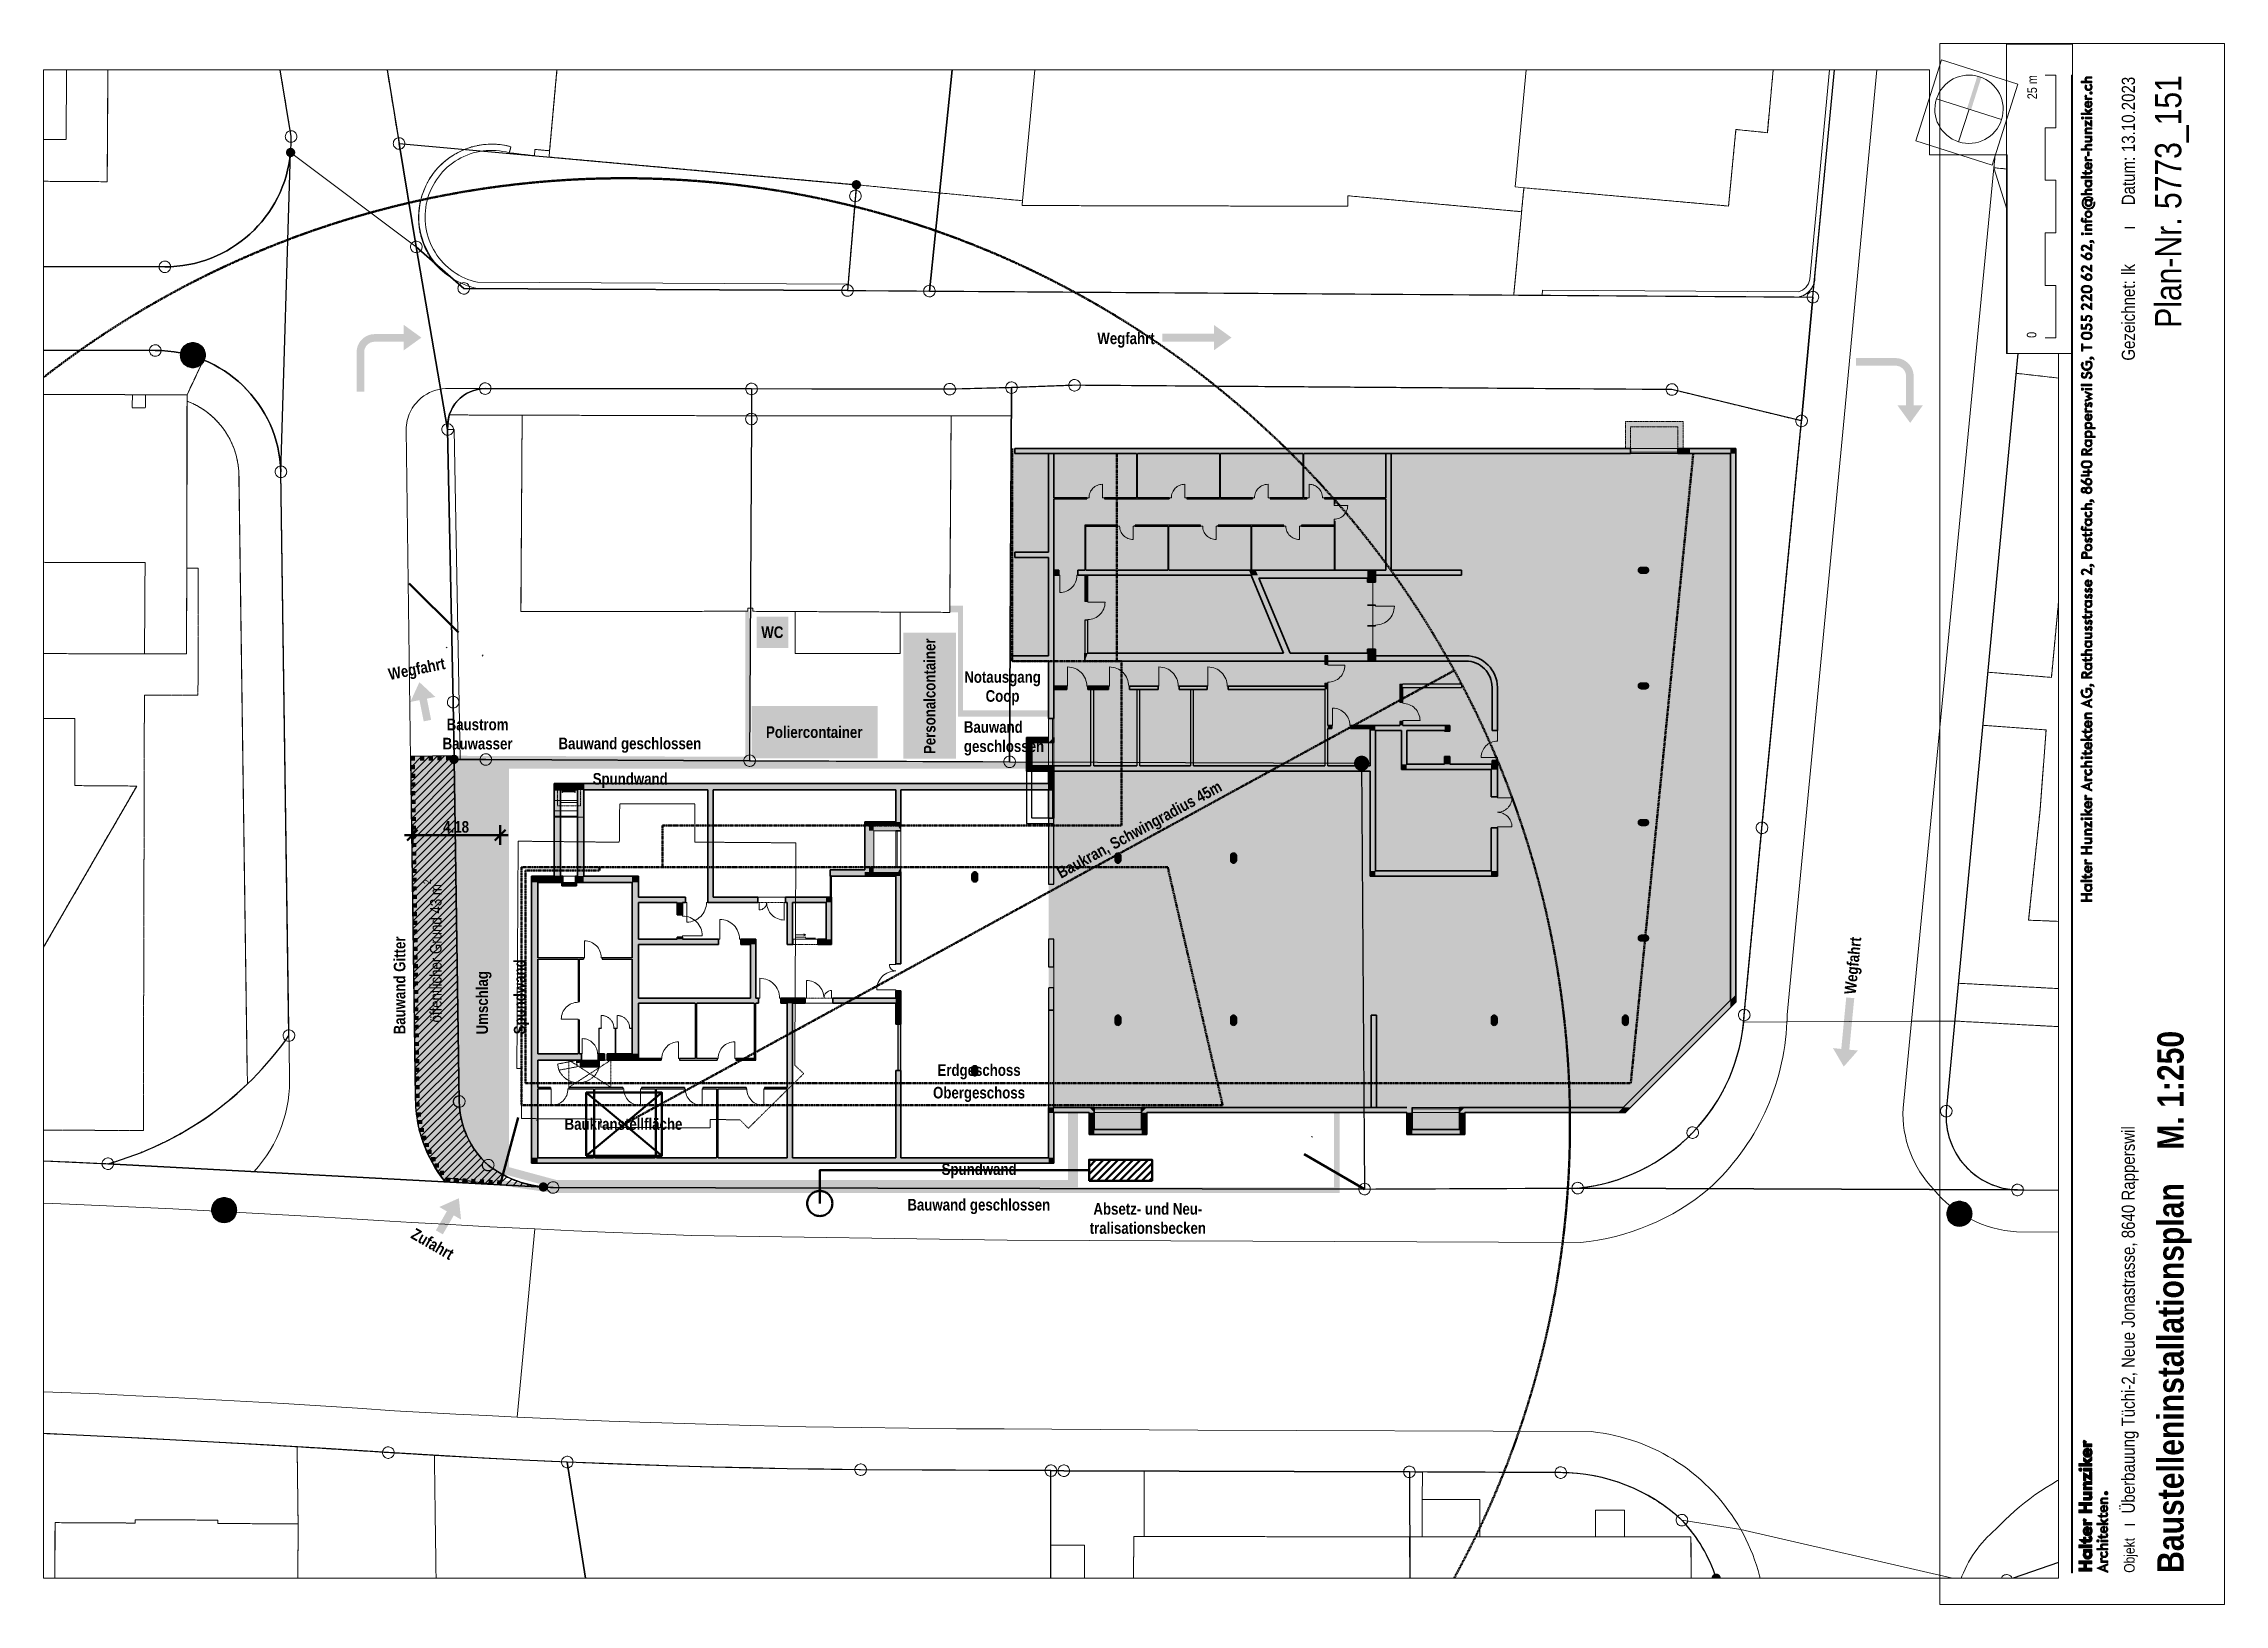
# Paper-space layout '5773_151 Baustelleninstallationsplan' of a CAD drawing. Header units: metres. Extents: x -603 to 420, y 0 to 639.
# Drawn here: x 5 to 420, y 0 to 297 of the extents above.
# The model-space entities are those that its viewports show. They can reach past a viewport. Long polylines and large blocks are cut down to what shows.
import ezdxf
from ezdxf.xclip import XClip

# ---------------------------------------------------------------- set-up
doc = ezdxf.new("R2010")
doc.units = ezdxf.units.M
doc.header["$MEASUREMENT"] = 0
doc.header["$XCLIPFRAME"] = 0
for name, pattern in [('Strich 1_0.5mm', [0.375, 0.25, -0.125]), ('Strich 2_1mm', [0.75, 0.5, -0.25]), ('Strich 3_1mm Kanten', [1, 0.75, -0.25]), ('Strich 6_1mm', [1.75, 1.5, -0.25]), ('Strichpunkt 1.5_0.75_0.75mm', [0.75, 0.375, -0.1875, 0, -0.1875]), ('Strichpunkt 3_1_1mm Achsen', [1.25, 0.75, -0.25, 0, -0.25])]:
    doc.linetypes.add(name, pattern=pattern)
for name, color, linetype in [('000 Kataster', 7, 'Continuous'), ('000 Kataster Abbruch', 7, 'Continuous'), ('000 Kataster Neu', 7, 'Continuous'), ('000-2 Kataster Parzellenpunkte', 7, 'Continuous'), ('000-3 Kataster Parzellengrenzen', 7, 'Continuous'), ('010 Aussenwände', 7, 'Continuous'), ('010 Aussenwände Abbruch', 7, 'Continuous'), ('010 Aussenwände Bauteilschraffuren', 7, 'Continuous'), ('010 Aussenwände Bauteilschraffuren Neu', 7, 'Continuous'), ('010 Aussenwände Neu', 7, 'Continuous'), ('010 Fenster', 7, 'Continuous'), ('010 Fenster Abbruch', 7, 'Continuous'), ('010 Fenster Neu', 7, 'Continuous'), ('010 Türen', 7, 'Continuous'), ('010 Türen Neu', 7, 'Continuous'), ('015 Innenwände', 7, 'Continuous'), ('015 Innenwände Abbruch', 7, 'Continuous'), ('015 Innenwände Bauteilschraffuren', 7, 'Continuous'), ('015 Innenwände Bauteilschraffuren Neu', 7, 'Continuous'), ('015 Innenwände Neu', 7, 'Continuous'), ('016 Trennwände Bauteilschraffuren Neu', 7, 'Continuous'), ('016 Trennwände Neu', 7, 'Continuous'), ('020 Stützen', 7, 'Continuous'), ('020 Stützen Bauteilschraffuren', 7, 'Continuous'), ('020 Stützen Bauteilschraffuren Neu', 7, 'Continuous'), ('020 Stützen Neu', 7, 'Continuous'), ('1280px-CH-Gefahrensignal-Baustelle.svg_1_0', 7, 'Continuous'), ('1280px-CH-Gefahrensignal-Baustelle.svg_2_0', 7, 'Continuous'), ('1280px-CH-Gefahrensignal-Baustelle.svg_3_0', 7, 'Continuous'), ('162 Beschriftung Baustelleninstallation', 7, 'Continuous'), ('162 Beschriftung Baustelleninstallation Neu', 7, 'Continuous'), ('800 Plankopf', 7, 'Continuous'), ('900 Layout Beschriftungen', 7, 'Continuous'), ('P03_Plankopf_Schmal A4_A3_6_800 Plankopf', 7, 'Continuous')]:
    doc.layers.add(name, color=color, linetype=linetype)
doc.layers.add('NonPlottable_905 Layout Plankopf', color=7, linetype='Continuous', plot=False)
doc.layers.add('NonPlottable_915 Layout Zeichnungen', color=7, linetype='Continuous', plot=False)
doc.styles.add('ERSTELLTER_STIL_1', font='ARIALN.TTF')
doc.styles.add('ERSTELLTER_STIL_2', font='ARIALN.TTF')
doc.linetypes.add('Rettungsachse', pattern='A,0,[2,5773_151 Baustelleninstallationsplan1.Shx,S=0.00015873,R=0,X=0,Y=0],-0.0205,0', length=0.0205)
doc.linetypes.add('Unsichtbare Linie', pattern='A,0,[1,5773_151 Baustelleninstallationsplan1.Shx,S=2500,R=0,X=0,Y=0],-2500,0', length=2500)
doc.dimstyles.new('ERSTELLTER_STIL__1', dxfattribs={"dimtxt": 0.55, "dimasz": 0.475, "dimexe": 0.18, "dimexo": 0.0625, "dimgap": 0, "dimtad": 1, "dimtih": 1, "dimtoh": 1, "dimzin": 0, "dimdsep": 46, "dimtxsty": 'ERSTELLTER_STIL_1', "dimblk": 'ARROWHEAD_6', "dimblk1": 'ARROWHEAD_6', "dimblk2": 'ARROWHEAD_6', "dimcen": 0.09, "dimse1": 1, "dimse2": 1, "dimclrd": 256, "dimclre": 256, "dimclrt": 256, "dimazin": 0, "dimtfac": 1, "dimtdec": 4, "dimtmove": 0, "dimatfit": 3, "dimfxl": 1, "dimtolj": 1, "dimtzin": 0, "dimarcsym": 0})
picture_1 = doc.add_image_def('image1.tif', size_in_pixel=(86, 75))
pattern_1 = [(45, (0, 0), (-0.1767767, 0.1767767), [])]

psp = doc.layouts.new('5773_151 Baustelleninstallationsplan')

# ---------------------------------------------------------------- texts
at = {"layer": '900 Layout Beschriftungen', "color": 7, "linetype": 'Continuous', "lineweight": 13, "rotation": 90}
for s, insert, char_height, attachment_point, style in [('\\A1;{\\pql;\\fArial Narrow|b0|i0|c0|p0;\\W1.000000;13\\fArial Narrow|b0|i0|c0|p0;\\W1.000000;.10.2023}', (403.01, 276.35), 2.5, 7, 'ERSTELLTER_STIL_2'), ('\\A1;{\\pqr;\\fArial Narrow|b0|i0|c0|p0;\\W1.000000;Plan-Nr. \\fArial Narrow|b0|i0|c0|p0;\\W1.000000;5773_151}', (413.24, 291), 5, 9, 'ERSTELLTER_STIL_2'), ('\\A1;{\\pql;\\fArial Narrow|b0|i0|c0|p0;\\W1.000000;lk}', (402.96, 252.98), 2.5, 7, 'ERSTELLTER_STIL_2'), ('\\A1;{\\pql;\\fArial Narrow|b1|i0|c0|p0;\\W1.000000;Baustelleninstallationsplan\\fArial Narrow|b1|i0|c0|p0;\\W1.000000;    M. \\fArial Narrow|b1|i0|c0|p0;\\W1.000000;1:250}', (413.75, 6), 5, 7, 'ERSTELLTER_STIL_1')]:
    psp.add_mtext(s, dxfattribs=dict(at, insert=insert, char_height=char_height, attachment_point=attachment_point, style=style))

msp = doc.modelspace()

# ---------------------------------------------------------------- texts
at = {"layer": '162 Beschriftung Baustelleninstallation', "color": 104, "lineweight": 30, "true_color": 0x00aa1e, "insert": (-18.28693, -3.96464), "char_height": 0.55, "attachment_point": 7, "rotation": 90, "style": 'ERSTELLTER_STIL_1'}
msp.add_mtext('{\\fArial Narrow|b0|i0|c0|p0;öffentlicher Grund 43 m{\\H0.66x;\\S2^  ;}}', dxfattribs=at)
at = {"layer": '162 Beschriftung Baustelleninstallation Neu', "color": 32, "linetype": 'Continuous', "lineweight": 50, "true_color": 0xdf7100, "char_height": 0.55, "style": 'ERSTELLTER_STIL_1'}
for s, insert, attachment_point in [('\\A1;{\\pql;\\fArial Narrow|b1|i0|c0|p0;\\W1.000000;Wegfahrt}', (12.90304, 28.49844), 4), ('\\A1;{\\pql;\\fArial Narrow|b1|i0|c0|p0;\\W1.000000;Bauwand\\fArial Narrow|b1|i0|c0|p0;\\W1.000000; geschlossen}', (-12.73304, 8.86722), 7), ('\\A1;{\\pql;\\fArial Narrow|b1|i0|c0|p0;\\W1.000000;Bauwand\\fArial Narrow|b1|i0|c0|p0;\\W1.000000; geschlossen}', (3.86622, -12.35847), 1)]:
    msp.add_mtext(s, dxfattribs=dict(at, insert=insert, attachment_point=attachment_point))
at = {"layer": '162 Beschriftung Baustelleninstallation Neu', "color": 1, "linetype": 'Continuous', "lineweight": 13, "char_height": 0.55, "attachment_point": 4, "style": 'ERSTELLTER_STIL_1'}
for s, insert in [('\\A1;{\\pql;\\fArial Narrow|b1|i0|c0|p0;\\W1.000000;WC}', (-3.08286, 14.60024)), ('\\A1;{\\pql;\\fArial Narrow|b1|i0|c0|p0;\\W1.000000;Poliercontainer}', (-2.8589, 9.84704)), ('\\A1;{\\pql;\\fArial Narrow|b1|i0|c0|p0;\\W1.000000;Baukranstellfläche}', (-12.44088, -8.79709))]:
    msp.add_mtext(s, dxfattribs=dict(at, insert=insert))
for s, insert, rotation in [('\\A1;{\\pql;\\fArial Narrow|b1|i0|c0|p0;\\W1.000000;Personalcontainer}', (4.92948, 8.80776), 90), ('\\A1;{\\pql;\\fArial Narrow|b1|i0|c0|p0;\\W1.000000;Baukran, Schwingradius 45m}', (11.08537, 3.03635), 28.6552)]:
    msp.add_mtext(s, dxfattribs=dict(at, insert=insert, rotation=rotation))
at = {"layer": '162 Beschriftung Baustelleninstallation Neu', "color": 32, "linetype": 'Continuous', "lineweight": 50, "true_color": 0xdf7100, "char_height": 0.55, "style": 'ERSTELLTER_STIL_1'}
for s, insert, attachment_point, rotation in [('\\A1;{\\pql;\\fArial Narrow|b1|i0|c0|p0;\\W1.000000;Wegfahrt}', (-20.72941, 12.15846), 7, 11.3099), ('\\A1;{\\pql;\\fArial Narrow|b1|i0|c0|p0;\\W1.000000;Bauwand \\fArial Narrow|b1|i0|c0|p0;\\W1.000000;Gitter}', (-20.0095, -4.52872), 7, 90), ('\\A1;{\\pql;\\fArial Narrow|b1|i0|c0|p0;\\W1.000000;Wegfahrt}', (48.79454, -2.62613), 4, 84.4818), ('\\A1;{\\pql;\\fArial Narrow|b1|i0|c0|p0;\\W1.000000;Umschlag}', (-16.638, -4.52872), 1, 90), ('\\A1;{\\pql;\\fArial Narrow|b1|i0|c0|p0;\\W1.000000;Zufahrt}', (-19.52612, -13.71552), 1, 330)]:
    msp.add_mtext(s, dxfattribs=dict(at, insert=insert, attachment_point=attachment_point, rotation=rotation))
for s, insert, attachment_point, line_spacing_factor in [('\\A1;{\\pqc;\\fArial Narrow|b1|i0|c0|p0;\\W1.000000;Notausgang\\P\\pqc;\\fArial Narrow|b1|i0|c0|p0;\\W1.000000;Coop}', (8.39377, 11.93917), 5, 0.986324), ('\\A1;{\\pql;\\fArial Narrow|b1|i0|c0|p0;\\W1.000000;Bauwand\\P\\pql;\\fArial Narrow|b1|i0|c0|p0;\\W1.000000;geschlossen}', (6.55439, 10.36935), 1, 0.996233)]:
    msp.add_mtext(s, dxfattribs=dict(at, insert=insert, attachment_point=attachment_point, line_spacing_factor=line_spacing_factor))
at = {"layer": '162 Beschriftung Baustelleninstallation Neu', "color": 1, "linetype": 'Continuous', "lineweight": 13, "insert": (-16.58184, 9.02115), "char_height": 0.55, "attachment_point": 8, "line_spacing_factor": 0.994673, "style": 'ERSTELLTER_STIL_1'}
msp.add_mtext('\\A1;{\\pqc;\\fArial Narrow|b1|i0|c0|p0;\\W1.000000;Baustrom\\P\\pqc;\\fArial Narrow|b1|i0|c0|p0;\\W1.000000;Bauwasser}', dxfattribs=at)
at = {"layer": '162 Beschriftung Baustelleninstallation Neu', "color": 174, "linetype": 'Continuous', "lineweight": 13, "true_color": 0x00009f, "char_height": 0.55, "style": 'ERSTELLTER_STIL_1'}
for insert, attachment_point in [((-11.10465, 7.90388), 1), ((5.4946, -11.38248), 7)]:
    msp.add_mtext('\\A1;{\\pql;\\fArial Narrow|b1|i0|c0|p0;\\W1.000000;Spundwand}', dxfattribs=dict(at, insert=insert, attachment_point=attachment_point))
at = {"layer": '162 Beschriftung Baustelleninstallation Neu', "color": 174, "linetype": 'Continuous', "lineweight": 13, "true_color": 0x00009f, "insert": (-14.85365, -4.52872), "char_height": 0.55, "attachment_point": 1, "rotation": 90, "style": 'ERSTELLTER_STIL_1'}
msp.add_mtext('\\A1;{\\pql;\\fArial Narrow|b1|i0|c0|p0;\\W1.000000;Spundwand}', dxfattribs=at)
at = {"layer": '162 Beschriftung Baustelleninstallation Neu', "color": 7, "linetype": 'Continuous', "lineweight": 13, "char_height": 0.55, "attachment_point": 7, "style": 'ERSTELLTER_STIL_1'}
for s, insert in [('\\A1;{\\pql;\\fArial Narrow|b1|i0|c0|p0;\\W1.000000;Erdgeschoss}', (5.29935, -6.6711)), ('\\A1;{\\pql;\\fArial Narrow|b1|i0|c0|p0;\\W1.000000;Obergeschoss}', (5.08684, -7.74573))]:
    msp.add_mtext(s, dxfattribs=dict(at, insert=insert))
at = {"layer": '162 Beschriftung Baustelleninstallation Neu', "color": 151, "linetype": 'Continuous', "lineweight": 50, "insert": (15.30575, -12.55499), "char_height": 0.55, "attachment_point": 2, "line_spacing_factor": 0.994673, "style": 'ERSTELLTER_STIL_1'}
msp.add_mtext('\\A1;{\\pqc;\\fArial Narrow|b1|i0|c0|p0;\\W1.000000;Absetz- und Neu\\fArial Narrow|b1|i0|c0|p0;\\W1.000000;-\\P\\pqc;\\fArial Narrow|b1|i0|c0|p0;\\W1.000000;tralisationsbecken}', dxfattribs=at)
at = {"layer": '800 Plankopf', "color": 7, "linetype": 'Continuous', "lineweight": 13, "char_height": 0.0018, "style": 'ERSTELLTER_STIL_2'}
for s, insert, attachment_point in [('\\A1;{\\pql;\\fArial Narrow|b0|i0|c0|p0;\\W1.000000;0}', (275.78497, -151.98761), 7), ('\\A1;{\\pqr;\\fArial Narrow|b0|i0|c0|p0;\\W1.000000;25 m}', (275.83497, -151.98771), 9)]:
    msp.add_mtext(s, dxfattribs=dict(at, insert=insert, attachment_point=attachment_point))
at = {"layer": 'P03_Plankopf_Schmal A4_A3_6_800 Plankopf', "color": 7, "linetype": 'Continuous', "lineweight": 13, "attachment_point": 7, "style": 'ERSTELLTER_STIL_2'}
for s, insert, char_height in [('\\A1;{\\pql;\\fArial Narrow|b0|i0|c0|p0;\\W1.000000;Überbauung Tüchi-2, Neue Jonastrasse, 8640 Rapperswil}', (275.42095, -152.34173), 0.0025), ('\\A1;{\\pql;\\pt0.0106247;\\fArial Narrow|b0|i0|c0|p0;\\W1.000000;Objekt}', (275.40966, -152.34154), 0.002), ('\\A1;{\\pql;\\pt0.0106256;\\fArial Narrow|b0|i0|c0|p0;\\W1.000000;ı}', (275.41845, -152.34099), 0.0025), ('\\A1;{\\pql;\\pt0.0234385;\\fArial Narrow|b0|i0|c0|p0;\\W1.000000;Gezeichnet:}', (275.64032, -152.34103), 0.0025), ('\\A1;{\\pql;\\pt0.0234403;\\fArial Narrow|b0|i0|c0|p0;\\W1.000000;ı}', (275.66526, -152.34099), 0.0025), ('\\A1;{\\pql;\\pt0.0234393;\\fArial Narrow|b0|i0|c0|p0;\\W1.000000;Datum:}', (275.66989, -152.34103), 0.0025)]:
    msp.add_mtext(s, dxfattribs=dict(at, insert=insert, char_height=char_height))

# ---------------------------------------------------------------- blocks, each defined once
blk = doc.blocks.new('*D1')
at = {"layer": '162 Beschriftung Baustelleninstallation Neu', "color": 32, "linetype": 'Continuous', "lineweight": 50, "true_color": 0xdf7100}
for p, q in [((-19.6849, 4.48159), (-19.6849, 5.41909)), ((-15.50556, 4.48159), (-15.50556, 5.41909)), ((-19.4349, 5.20034), (-19.9349, 4.70034)), ((-15.75556, 4.70034), (-15.25556, 5.20034)), ((-20.0599, 4.95034), (-19.6849, 4.95034)), ((-19.6849, 4.95034), (-15.50556, 4.95034)), ((-15.50556, 4.95034), (-15.13056, 4.95034))]:
    blk.add_line(p, q, dxfattribs=at)
at = {"layer": '162 Beschriftung Baustelleninstallation Neu', "color": 32, "lineweight": 50, "true_color": 0xdf7100, "insert": (-18.21492, 5.06034), "char_height": 0.55, "attachment_point": 7, "style": 'ERSTELLTER_STIL_1'}
blk.add_mtext('\\A1;{\\pql;\\fArial Narrow|b1|i0|c0|p0;\\W1.000000;4.18}', dxfattribs=at)
blk = doc.blocks.new('ARROWHEAD_6')
at = {"color": 0, "linetype": 'Continuous', "lineweight": 0}
for p, q in [((-0.5, -0.5), (0.5, 0.5)), ((0, 0), (-1, 0))]:
    blk.add_line(p, q, dxfattribs=at)
blk = doc.blocks.new('Zeichnung_1_1', base_point=(-14.46718, -7.71705))
at = {"layer": '1280px-CH-Gefahrensignal-Baustelle.svg_1_0', "color": 7, "lineweight": 13}
image = blk.add_image(picture_1, insert=(-15.52653, -8.27845), size_in_units=(1.80223, 1.58492), rotation=-13.34857, dxfattribs=at)
image.set_boundary_path([(-0.5, -0.5), (85.5, 74.5)])
blk = doc.blocks.new('Zeichnung_2_2', base_point=(-16.91593, 14.03935))
at = {"layer": '1280px-CH-Gefahrensignal-Baustelle.svg_2_0', "color": 7, "lineweight": 13}
image = blk.add_image(picture_1, insert=(-16.87244, 15.23748), size_in_units=(1.80223, 1.58492), rotation=-133.34857, dxfattribs=at)
image.set_boundary_path([(-0.5, -0.5), (85.5, 74.5)])
blk = doc.blocks.new('Zeichnung_3_3', base_point=(22.05513, -9.85822))
at = {"layer": '1280px-CH-Gefahrensignal-Baustelle.svg_3_0', "color": 7, "lineweight": 13}
image = blk.add_image(picture_1, insert=(22.32322, -11.02678), size_in_units=(1.80223, 1.58492), rotation=61.65143, dxfattribs=at)
image.set_boundary_path([(-0.5, -0.5), (85.5, 74.5)])

# ---------------------------------------------------------------- dimensions: what is measured, and where the dimension line sits
at = {"layer": '162 Beschriftung Baustelleninstallation Neu', "color": 32, "linetype": 'Continuous', "lineweight": 50, "true_color": 0xdf7100}
dim = msp.add_linear_dim(base=(-15.50556, 4.95034), p1=(-19.6849, 2.38261), p2=(-15.50556, 8.54087), dimstyle='ERSTELLTER_STIL__1', dxfattribs=at)
dim.commit()
dim.dimension.update_dxf_attribs({"geometry": '*D1', "text_midpoint": (-17.50291, 5.33534), "dimtype": 160})

# ---------------------------------------------------------------- hatches: boundary and pattern name
at = {"layer": '000 Kataster', "linetype": 'Continuous', "lineweight": 13}
for color, points in [(255, [(-25.26436, 37.36624), (-25.25755, 37.40193), (-25.2567, 37.43826), (-25.26184, 37.47423), (-25.27283, 37.50886), (-25.28937, 37.54121), (-25.31101, 37.5704), (-25.33716, 37.59562), (-25.3671, 37.6162), (-25.40003, 37.63157), (-25.43503, 37.64131), (-25.47116, 37.64516), (-25.50744, 37.64301), (-25.54286, 37.63492), (-25.57646, 37.6211), (-25.60734, 37.60195), (-25.63464, 37.57797), (-25.65762, 37.54983), (-25.67566, 37.51828), (-25.68826, 37.4842), (-25.69507, 37.44851), (-25.69592, 37.41219), (-25.69078, 37.37622), (-25.67979, 37.34159), (-25.66325, 37.30923), (-25.64161, 37.28005), (-25.61546, 37.25482), (-25.58552, 37.23424), (-25.55259, 37.21887), (-25.51759, 37.20913), (-25.48146, 37.20528), (-25.44518, 37.20743), (-25.40976, 37.21553), (-25.37616, 37.22934), (-25.34528, 37.2485), (-25.31798, 37.27247), (-25.295, 37.30062), (-25.27696, 37.33216)]), (7, [(-25.46041, 37.4208), (-25.4599, 37.42347), (-25.45984, 37.4262), (-25.46022, 37.4289), (-25.46105, 37.43149), (-25.46229, 37.43392), (-25.46391, 37.43611), (-25.46587, 37.438), (-25.46812, 37.43955), (-25.47059, 37.4407), (-25.47321, 37.44143), (-25.47592, 37.44172), (-25.47864, 37.44156), (-25.4813, 37.44095), (-25.48382, 37.43991), (-25.48614, 37.43848), (-25.48818, 37.43668), (-25.48991, 37.43457), (-25.49126, 37.4322), (-25.49221, 37.42965), (-25.49272, 37.42697), (-25.49278, 37.42424), (-25.4924, 37.42155), (-25.49157, 37.41895), (-25.49033, 37.41652), (-25.48871, 37.41433), (-25.48675, 37.41244), (-25.4845, 37.4109), (-25.48203, 37.40975), (-25.47941, 37.40901), (-25.4767, 37.40873), (-25.47398, 37.40889), (-25.47132, 37.40949), (-25.4688, 37.41053), (-25.46648, 37.41197), (-25.46444, 37.41377), (-25.46271, 37.41588), (-25.46136, 37.41824)]), (255, [(1.65139, 35.83115), (1.6582, 35.86684), (1.65905, 35.90317), (1.65391, 35.93914), (1.64292, 35.97377), (1.62638, 36.00612), (1.60474, 36.03531), (1.57859, 36.06054), (1.54865, 36.08112), (1.51572, 36.09649), (1.48072, 36.10623), (1.44459, 36.11007), (1.40832, 36.10792), (1.37289, 36.09983), (1.33929, 36.08601), (1.30841, 36.06686), (1.28111, 36.04288), (1.25813, 36.01474), (1.24009, 35.9832), (1.22749, 35.94911), (1.22068, 35.91342), (1.21983, 35.8771), (1.22497, 35.84113), (1.23596, 35.8065), (1.2525, 35.77415), (1.27414, 35.74496), (1.30029, 35.71973), (1.33024, 35.69915), (1.36316, 35.68378), (1.39816, 35.67404), (1.43429, 35.67019), (1.47057, 35.67235), (1.50599, 35.68044), (1.53959, 35.69425), (1.57047, 35.71341), (1.59777, 35.73739), (1.62075, 35.76553), (1.63879, 35.79707)]), (7, [(1.45534, 35.88571), (1.45585, 35.88839), (1.45591, 35.89111), (1.45553, 35.89381), (1.4547, 35.89641), (1.45346, 35.89883), (1.45184, 35.90102), (1.44988, 35.90291), (1.44763, 35.90446), (1.44516, 35.90561), (1.44254, 35.90634), (1.43983, 35.90663), (1.43711, 35.90647), (1.43445, 35.90586), (1.43193, 35.90483), (1.42961, 35.90339), (1.42757, 35.90159), (1.42584, 35.89948), (1.42449, 35.89711), (1.42354, 35.89456), (1.42303, 35.89188), (1.42297, 35.88916), (1.42336, 35.88646), (1.42418, 35.88386), (1.42542, 35.88144), (1.42704, 35.87925), (1.429, 35.87735), (1.43125, 35.87581), (1.43372, 35.87466), (1.43634, 35.87393), (1.43905, 35.87364), (1.44178, 35.8738), (1.44443, 35.87441), (1.44695, 35.87544), (1.44927, 35.87688), (1.45132, 35.87868), (1.45304, 35.88079), (1.45439, 35.88315)]), (255, [(-17.49015, 8.49413), (-17.48334, 8.52982), (-17.48249, 8.56614), (-17.48763, 8.60211), (-17.49862, 8.63674), (-17.51516, 8.6691), (-17.5368, 8.69828), (-17.56295, 8.72351), (-17.5929, 8.74409), (-17.62582, 8.75946), (-17.66082, 8.7692), (-17.69695, 8.77305), (-17.73323, 8.7709), (-17.76865, 8.7628), (-17.80225, 8.74899), (-17.83313, 8.72983), (-17.86043, 8.70586), (-17.88341, 8.67771), (-17.90145, 8.64617), (-17.91405, 8.61209), (-17.92086, 8.5764), (-17.92171, 8.54007), (-17.91657, 8.5041), (-17.90558, 8.46947), (-17.88904, 8.43712), (-17.8674, 8.40793), (-17.84125, 8.38271), (-17.81131, 8.36213), (-17.77838, 8.34676), (-17.74338, 8.33702), (-17.70725, 8.33317), (-17.67097, 8.33532), (-17.63555, 8.34341), (-17.60195, 8.35723), (-17.57107, 8.37638), (-17.54377, 8.40036), (-17.52079, 8.4285), (-17.50275, 8.46005)]), (255, [(25.82764, 8.26873), (25.83887, 8.32754), (25.84027, 8.38739), (25.8318, 8.44666), (25.81369, 8.50372), (25.78643, 8.55703), (25.75078, 8.60512), (25.70769, 8.64669), (25.65835, 8.6806), (25.6041, 8.70593), (25.54642, 8.72198), (25.48689, 8.72831), (25.42712, 8.72477), (25.36876, 8.71143), (25.31338, 8.68867), (25.26251, 8.65711), (25.21752, 8.6176), (25.17966, 8.57123), (25.14994, 8.51925), (25.12918, 8.4631), (25.11794, 8.40429), (25.11654, 8.34444), (25.12501, 8.28517), (25.14312, 8.2281), (25.17038, 8.1748), (25.20604, 8.1267), (25.24913, 8.08514), (25.29847, 8.05123), (25.35272, 8.0259), (25.4104, 8.00985), (25.46993, 8.00351), (25.52969, 8.00706), (25.58806, 8.0204), (25.64343, 8.04316), (25.69431, 8.07472), (25.73929, 8.11423), (25.77716, 8.1606), (25.80688, 8.21257)]), (7, [(-17.6862, 8.54868), (-17.68569, 8.55136), (-17.68563, 8.55409), (-17.68601, 8.55678), (-17.68684, 8.55938), (-17.68808, 8.56181), (-17.6897, 8.564), (-17.69166, 8.56589), (-17.69391, 8.56743), (-17.69638, 8.56858), (-17.699, 8.56932), (-17.70171, 8.5696), (-17.70443, 8.56944), (-17.70709, 8.56884), (-17.70961, 8.5678), (-17.71193, 8.56636), (-17.71398, 8.56456), (-17.7157, 8.56245), (-17.71705, 8.56009), (-17.718, 8.55753), (-17.71851, 8.55486), (-17.71857, 8.55213), (-17.71819, 8.54943), (-17.71736, 8.54684), (-17.71612, 8.54441), (-17.7145, 8.54222), (-17.71254, 8.54033), (-17.71029, 8.53878), (-17.70782, 8.53763), (-17.7052, 8.5369), (-17.70249, 8.53661), (-17.69977, 8.53677), (-17.69711, 8.53738), (-17.69459, 8.53842), (-17.69227, 8.53985), (-17.69023, 8.54165), (-17.6885, 8.54376), (-17.68715, 8.54613)]), (255, [(-13.23942, -11.84916), (-13.2326, -11.81347), (-13.23175, -11.77714), (-13.23689, -11.74117), (-13.24788, -11.70654), (-13.26442, -11.67419), (-13.28606, -11.645), (-13.31221, -11.61978), (-13.34216, -11.5992), (-13.37508, -11.58383), (-13.41009, -11.57409), (-13.44622, -11.57024), (-13.48249, -11.57239), (-13.51791, -11.58048), (-13.55152, -11.5943), (-13.58239, -11.61345), (-13.60969, -11.63743), (-13.63268, -11.66558), (-13.65071, -11.69712), (-13.66331, -11.7312), (-13.67013, -11.76689), (-13.67098, -11.80321), (-13.66584, -11.83918), (-13.65485, -11.87382), (-13.63831, -11.90617), (-13.61666, -11.93535), (-13.59052, -11.96058), (-13.56057, -11.98116), (-13.52765, -11.99653), (-13.49264, -12.00627), (-13.45651, -12.01012), (-13.42024, -12.00797), (-13.38482, -11.99987), (-13.35121, -11.98606), (-13.32034, -11.9669), (-13.29303, -11.94293), (-13.27005, -11.91478), (-13.25202, -11.88324)]), (7, [(-13.43547, -11.7946), (-13.43496, -11.79193), (-13.43489, -11.7892), (-13.43528, -11.7865), (-13.4361, -11.78391), (-13.43734, -11.78148), (-13.43897, -11.77929), (-13.44093, -11.7774), (-13.44317, -11.77585), (-13.44564, -11.7747), (-13.44827, -11.77397), (-13.45098, -11.77368), (-13.4537, -11.77384), (-13.45636, -11.77445), (-13.45888, -11.77549), (-13.46119, -11.77692), (-13.46324, -11.77872), (-13.46496, -11.78083), (-13.46632, -11.7832), (-13.46726, -11.78576), (-13.46777, -11.78843), (-13.46784, -11.79116), (-13.46745, -11.79385), (-13.46663, -11.79645), (-13.46539, -11.79888), (-13.46376, -11.80107), (-13.4618, -11.80296), (-13.45955, -11.8045), (-13.45709, -11.80566), (-13.45446, -11.80639), (-13.45175, -11.80667), (-13.44903, -11.80651), (-13.44637, -11.80591), (-13.44385, -11.80487), (-13.44154, -11.80343), (-13.43949, -11.80163), (-13.43777, -11.79952), (-13.43641, -11.79716)]), (255, [(42.55573, -30.45965), (42.56255, -30.42396), (42.5634, -30.38764), (42.55826, -30.35167), (42.54727, -30.31703), (42.53073, -30.28468), (42.50909, -30.2555), (42.48294, -30.23027), (42.45299, -30.20969), (42.42007, -30.19432), (42.38506, -30.18458), (42.34893, -30.18073), (42.31266, -30.18288), (42.27724, -30.19098), (42.24363, -30.20479), (42.21276, -30.22395), (42.18546, -30.24792), (42.16248, -30.27607), (42.14444, -30.30761), (42.13184, -30.34169), (42.12502, -30.37738), (42.12417, -30.41371), (42.12931, -30.44968), (42.14031, -30.48431), (42.15685, -30.51666), (42.17849, -30.54585), (42.20464, -30.57107), (42.23458, -30.59165), (42.26751, -30.60702), (42.30251, -30.61676), (42.33864, -30.62061), (42.37491, -30.61846), (42.41033, -30.61036), (42.44394, -30.59655), (42.47482, -30.5774), (42.50212, -30.55342), (42.5251, -30.52527), (42.54314, -30.49373)]), (7, [(42.35968, -30.40509), (42.36019, -30.40242), (42.36026, -30.39969), (42.35987, -30.397), (42.35905, -30.3944), (42.35781, -30.39197), (42.35618, -30.38978), (42.35422, -30.38789), (42.35198, -30.38635), (42.34951, -30.38519), (42.34688, -30.38446), (42.34417, -30.38418), (42.34145, -30.38434), (42.3388, -30.38494), (42.33628, -30.38598), (42.33396, -30.38742), (42.33191, -30.38922), (42.33019, -30.39133), (42.32884, -30.39369), (42.32789, -30.39625), (42.32738, -30.39892), (42.32732, -30.40165), (42.3277, -30.40435), (42.32853, -30.40694), (42.32977, -30.40937), (42.33139, -30.41156), (42.33335, -30.41345), (42.3356, -30.41499), (42.33807, -30.41615), (42.34069, -30.41688), (42.3434, -30.41717), (42.34612, -30.41701), (42.34878, -30.4164), (42.3513, -30.41536), (42.35361, -30.41393), (42.35566, -30.41213), (42.35739, -30.41002), (42.35874, -30.40765)])]:
    msp.add_hatch(color=color, dxfattribs=at).paths.add_polyline_path(points)
at = {"layer": '000-2 Kataster Parzellenpunkte', "linetype": 'Continuous', "lineweight": 13}
for points in [[(-29.54686, 27.62059), (-29.52827, 27.71792), (-29.52595, 27.81699), (-29.53997, 27.91509), (-29.56995, 28.00954), (-29.61506, 28.09777), (-29.67408, 28.17738), (-29.7454, 28.24618), (-29.82707, 28.3023), (-29.91686, 28.34422), (-30.01233, 28.37079), (-30.11086, 28.38128), (-30.20979, 28.37541), (-30.30639, 28.35334), (-30.39805, 28.31566), (-30.48225, 28.26342), (-30.55671, 28.19803), (-30.61938, 28.12127), (-30.66857, 28.03525), (-30.70293, 27.9423), (-30.72153, 27.84496), (-30.72384, 27.7459), (-30.70982, 27.6478), (-30.67985, 27.55334), (-30.63474, 27.46511), (-30.57572, 27.38551), (-30.5044, 27.31671), (-30.42273, 27.26058), (-30.33294, 27.21867), (-30.23747, 27.1921), (-30.13893, 27.18161), (-30.04001, 27.18748), (-29.9434, 27.20955), (-29.85175, 27.24722), (-29.76755, 27.29947), (-29.69309, 27.36486), (-29.63041, 27.44162), (-29.58122, 27.52764)], [(-28.06247, -13.04811), (-28.04388, -12.95077), (-28.04156, -12.85171), (-28.05558, -12.75361), (-28.08555, -12.65915), (-28.13067, -12.57092), (-28.18969, -12.49132), (-28.261, -12.42252), (-28.34267, -12.36639), (-28.43247, -12.32448), (-28.52793, -12.29791), (-28.62647, -12.28742), (-28.72539, -12.29329), (-28.822, -12.31536), (-28.91365, -12.35304), (-28.99786, -12.40528), (-29.07231, -12.47067), (-29.13499, -12.54743), (-29.18418, -12.63345), (-29.21854, -12.7264), (-29.23713, -12.82373), (-29.23945, -12.9228), (-29.22543, -13.0209), (-29.19546, -13.11535), (-29.15034, -13.20358), (-29.09132, -13.28319), (-29.02001, -13.35199), (-28.93834, -13.40811), (-28.84854, -13.45003), (-28.75308, -13.4766), (-28.65454, -13.48709), (-28.55562, -13.48122), (-28.45901, -13.45915), (-28.36736, -13.42147), (-28.28315, -13.36923), (-28.2087, -13.30384), (-28.14602, -13.22708), (-28.09683, -13.14106)], [(54.49467, -13.22342), (54.51326, -13.12609), (54.51558, -13.02702), (54.50156, -12.92892), (54.47159, -12.83447), (54.42647, -12.74624), (54.36745, -12.66663), (54.29614, -12.59783), (54.21447, -12.54171), (54.12467, -12.49979), (54.02921, -12.47322), (53.93067, -12.46273), (53.83175, -12.4686), (53.73514, -12.49068), (53.64349, -12.52835), (53.55928, -12.58059), (53.48483, -12.64598), (53.42215, -12.72274), (53.37296, -12.80876), (53.3386, -12.90171), (53.32001, -12.99905), (53.31769, -13.09812), (53.33171, -13.19621), (53.36168, -13.29067), (53.4068, -13.3789), (53.46582, -13.4585), (53.53713, -13.5273), (53.6188, -13.58343), (53.70859, -13.62535), (53.80406, -13.65191), (53.9026, -13.6624), (54.00152, -13.65653), (54.09813, -13.63446), (54.18978, -13.59679), (54.27399, -13.54454), (54.34844, -13.47915), (54.41112, -13.40239), (54.46031, -13.31637)]]:
    msp.add_hatch(color=255, dxfattribs=at).paths.add_polyline_path(points)
at = {"layer": '010 Aussenwände Bauteilschraffuren', "linetype": 'Continuous', "lineweight": 0, "true_color": 0x000000}
for points in [[(8.98, 23.1), (20.335, 23.1), (20.335, 23.35), (8.98, 23.35)], [(20.335, 23.1), (32.56309, 23.1), (32.56309, 23.35), (20.335, 23.35)], [(32.56309, 23.1), (38.275, 23.1), (38.275, 23.35), (32.56309, 23.35)], [(41.10038, 23.35), (40.525, 23.35), (40.525, 23.1), (41.10038, 23.1)], [(43.025, 23.35), (41.10038, 23.35), (41.10038, 23.1), (43.025, 23.1)], [(43.025, 23.1), (43.275, 23.35), (43.025, 23.35)], [(43.025, 23.1), (43.275, 23.1), (43.275, 23.35)], [(43.025, 23.1), (43.025, 5.57), (43.275, 5.57), (43.275, 23.1)], [(8.98, 18.165), (10.585, 18.165), (10.585, 18.415), (8.98, 18.415)], [(8.85169, 13.23), (10.585, 13.23), (10.585, 13.48), (8.85169, 13.48)], [(9.785, 9.35), (9.535, 9.6), (9.535, 9.35)], [(9.785, 9.6), (9.535, 9.6), (9.785, 9.35)], [(9.785, 9.35), (10.585, 9.35), (10.585, 9.6), (9.785, 9.6)], [(10.585, 9.35), (10.835, 9.35), (10.835, 9.6)], [(9.785, 8.25), (9.785, 9.35), (9.535, 9.35), (9.535, 8.25)], [(9.785, 8.25), (9.535, 8), (9.785, 8)], [(9.535, 8.25), (9.535, 8), (9.785, 8.25)], [(9.785, 8), (10.835, 8), (10.835, 8.25), (9.785, 8.25)], [(10.835, 7.1), (10.835, 8), (10.585, 8), (10.585, 7.1)], [(43.275, 5.57), (43.025, 5.57), (43.025, -2.89645), (43.275, -2.64645)], [(43.275, -2.64645), (43.025, -2.89645), (43.275, -3)], [(43.025, -2.89645), (37.92145, -8), (38.275, -8), (43.025, -3.25)], [(43.025, -2.89645), (43.025, -3.25), (43.275, -3)], [(10.585, -8), (10.585, -8.25), (10.835, -8.25), (10.835, -8)], [(10.835, -8), (10.835, -8.25), (12.76, -8.25), (12.76, -8)], [(12.51, -8), (12.76, -8.25), (12.76, -8)], [(15.01, -8), (15.01, -8.25), (15.26, -8)], [(15.01, -8), (15.01, -8.25), (27.885, -8.25), (27.885, -8)], [(30.135, -8.25), (37.67145, -8.25), (37.92145, -8), (30.135, -8)], [(37.67145, -8.25), (38.025, -8.25), (37.92145, -8)], [(37.92145, -8), (38.025, -8.25), (38.275, -8)], [(12.76, -9.05), (12.76, -8.25), (12.51, -8.25), (12.51, -9.05)], [(15.26, -9.05), (15.26, -8.25), (15.01, -8.25), (15.01, -9.05)], [(12.51, -9.05), (12.51, -9.3), (12.76, -9.05)], [(12.76, -9.05), (12.51, -9.3), (12.76, -9.3)], [(15.01, -9.05), (12.76, -9.05), (12.76, -9.3), (15.01, -9.3)], [(15.01, -9.3), (15.26, -9.3), (15.01, -9.05)], [(15.01, -9.05), (15.26, -9.3), (15.26, -9.05)], [(27.635, -9.05), (27.635, -9.3), (27.885, -9.05)], [(27.885, -9.05), (27.635, -9.3), (27.885, -9.3)], [(30.135, -9.05), (27.885, -9.05), (27.885, -9.3), (30.135, -9.3)]]:
    msp.add_hatch(color=18, dxfattribs=at).paths.add_polyline_path(points)
at = {"layer": '010 Aussenwände Bauteilschraffuren Neu', "linetype": 'Continuous', "lineweight": 0, "true_color": 0x000000}
for points in [[(-12.63, 7.4), (-12.93, 7.4), (-12.63, 7.1)], [(-12.93, 7.1), (-12.63, 7.1), (-12.93, 7.4)], [(-12.63, 7.1), (-12.93, 7.4), (-12.93, 7.1)], [(-12.63, 7.1), (-11.83, 7.1), (-11.83, 7.4), (-12.63, 7.4)], [(-11.53, 7.1), (-11.83, 7.4), (-11.83, 7.1)], [(-11.53, 7.4), (-11.83, 7.4), (-11.53, 7.1)], [(-11.53, 7.1), (10.585, 7.1), (10.585, 7.4), (-11.53, 7.4)], [(-12.93, 7.1), (-12.93, 3), (-12.63, 3), (-12.63, 7.1)], [(-11.53, 3), (-11.53, 7.1), (-11.83, 7.1), (-11.83, 3)], [(-14.02, 3), (-13.72, 2.7), (-13.72, 3)], [(-13.72, 2.7), (-14.02, 3), (-14.02, 2.7)], [(-13.72, 3), (-13.72, 2.7), (-12.53, 2.7), (-12.53, 3)], [(-11.83, 3), (-11.93, 3), (-11.93, 2.7), (-11.83, 2.7)], [(-11.83, 2.7), (-11.53, 2.7), (-11.83, 3)], [(-11.53, 3), (-11.83, 3), (-11.53, 2.7)], [(-13.72, -10.4), (-13.72, 2.7), (-14.02, 2.7), (-14.02, -10.4)], [(-12.58, 2.53), (-11.88, 2.53), (-11.88, 2.68), (-12.58, 2.68)], [(10.835, -10.4), (10.835, -8.25), (10.585, -8.25), (10.585, -10.4)], [(10.585, -8.25), (10.585, -10.4), (10.835, -10.4), (10.835, -8.25)], [(-14.02, -10.65), (-13.72, -10.65), (-13.72, -10.4)], [(-14.02, -10.4), (-14.02, -10.65), (-13.72, -10.4)], [(-13.72, -10.4), (-13.72, -10.65), (10.585, -10.65), (10.585, -10.4)], [(10.585, -10.4), (10.835, -10.65), (10.835, -10.4)], [(10.585, -10.65), (10.835, -10.65), (10.585, -10.4)]]:
    msp.add_hatch(color=18, dxfattribs=at).paths.add_polyline_path(points)
at = {"layer": '015 Innenwände Bauteilschraffuren', "linetype": 'Continuous', "lineweight": 0, "true_color": 0x000000}
for points in [[(10.835, 23.1), (10.585, 23.1), (10.585, 10.5), (10.835, 10.5)], [(14.8125, 21), (14.8125, 23.1), (14.7625, 23.1), (14.7625, 21)], [(18.77, 21), (18.77, 23.1), (18.72, 23.1), (18.72, 21)], [(22.7275, 21), (22.7275, 23.1), (22.6775, 23.1), (22.6775, 21)], [(26.885, 17.56), (26.885, 23.1), (26.635, 23.1), (26.635, 17.56)], [(10.835, 20.95), (12.40875, 20.95), (12.40875, 21), (10.835, 21)], [(13.24875, 21), (13.24875, 20.95), (16.32625, 20.95), (16.32625, 21)], [(17.16625, 21), (17.16625, 20.95), (20.28375, 20.95), (20.28375, 21)], [(21.12375, 21), (21.12375, 20.95), (22.8775, 20.95), (22.8775, 21)], [(26.635, 21), (23.7175, 21), (23.7175, 20.95), (26.635, 20.95)], [(24.225, 20.95), (24.175, 20.95), (24.175, 20.725), (24.225, 20.725)], [(24.175, 19.885), (24.175, 17.56), (24.225, 17.56), (24.225, 19.885)], [(12.355, 19.65), (12.305, 19.7), (12.305, 19.65)], [(12.355, 19.7), (12.305, 19.7), (12.355, 19.65)], [(12.355, 19.65), (13.865, 19.65), (13.865, 19.7), (12.355, 19.7)], [(14.705, 19.65), (17.815, 19.65), (17.815, 19.7), (14.705, 19.7)], [(18.655, 19.65), (21.775, 19.65), (21.775, 19.7), (18.655, 19.7)], [(22.615, 19.65), (24.175, 19.65), (24.175, 19.7), (22.615, 19.7)], [(12.305, 19.65), (12.305, 17.56), (12.355, 17.56), (12.355, 19.65)], [(16.305, 17.56), (16.305, 19.65), (16.255, 19.65), (16.255, 17.56)], [(20.255, 17.56), (20.255, 19.65), (20.205, 19.65), (20.205, 17.56)], [(10.835, 17.56), (10.835, 17.31), (11.075, 17.31), (11.075, 17.56)], [(11.975, 17.56), (11.975, 17.31), (20.21506, 17.31), (20.11088, 17.56)], [(20.43588, 17.56), (20.11088, 17.56), (20.21506, 17.31)], [(20.21506, 17.31), (20.54007, 17.31), (20.43588, 17.56)], [(25.755, 17.56), (20.43588, 17.56), (20.59425, 17.18), (25.755, 17.18)], [(25.755, 17.56), (25.755, 17.18), (26.135, 17.56)], [(25.755, 17.18), (26.135, 17.18), (26.135, 17.56)], [(26.135, 17.31), (30.235, 17.31), (30.235, 17.56), (26.135, 17.56)], [(12.45, 17.31), (12.305, 17.31), (12.305, 16.07), (12.45, 16.07)], [(20.21506, 17.31), (21.75704, 13.61), (22.08205, 13.61), (20.54007, 17.31)], [(25.755, 16.9909), (26.135, 16.9909), (26.135, 17.18), (25.755, 17.18)], [(12.45, 15.17), (12.305, 15.17), (12.305, 13.61), (12.45, 13.61)], [(25.755, 13.61), (26.135, 13.61), (26.135, 13.8009), (25.755, 13.8009)], [(12.305, 13.61), (12.305, 13.23), (12.45, 13.61)], [(14.055, 13.61), (12.45, 13.61), (12.305, 13.23), (14.055, 13.23)], [(14.055, 13.23), (22.08205, 13.23), (22.08205, 13.61), (14.055, 13.61)], [(25.755, 13.61), (22.08205, 13.61), (22.08205, 13.23), (25.755, 13.23)], [(25.755, 13.61), (25.755, 13.23), (26.135, 13.23)], [(26.135, 13.61), (25.755, 13.61), (26.135, 13.23)], [(23.865, 13.48), (23.72, 13.48), (23.72, 13.08), (23.865, 13.08)], [(26.135, 13.23), (30.435, 13.23), (30.435, 13.48), (26.135, 13.48)], [(31.935, 11.98, 0.414214), (30.435, 13.48), (30.435, 13.23, -0.414214), (31.685, 11.98)], [(23.72, 12.18), (23.72, 12.03), (23.865, 12.03), (23.865, 12.18)], [(27.435, 12.125), (27.29, 12.125), (27.435, 11.98)], [(27.435, 11.98), (27.29, 12.125), (27.29, 11.98)], [(27.435, 11.98), (30.235, 11.98), (30.235, 12.125), (27.435, 12.125)], [(10.835, 11.885), (11.445, 11.885), (11.445, 12.03), (10.835, 12.03)], [(12.445, 12.03), (12.445, 11.885), (13.435, 11.885), (13.435, 12.03)], [(14.435, 12.03), (14.435, 11.885), (15.795, 11.885), (15.795, 12.03)], [(16.795, 12.03), (16.795, 11.885), (18.125, 11.885), (18.125, 12.03)], [(23.72, 12.03), (19.125, 12.03), (19.125, 11.885), (23.72, 11.885)], [(23.865, 11.885), (23.865, 12.03), (23.72, 12.03), (23.72, 11.885)], [(27.29, 11.98), (27.29, 11.26), (27.435, 11.26), (27.435, 11.98)], [(31.935, 11.98), (31.685, 11.98), (31.685, 9.92), (31.935, 9.92)], [(12.73, 8.25), (12.73, 11.885), (12.585, 11.885), (12.585, 8.25)], [(14.925, 8.25), (14.925, 11.885), (14.78, 11.885), (14.78, 8.25)], [(17.48, 8.25), (17.48, 11.885), (17.335, 11.885), (17.335, 8.25)], [(23.72, 11.885), (23.72, 8.25), (23.865, 8.25), (23.865, 11.885)], [(27.29, 10.17), (27.435, 10.17), (27.435, 10.36), (27.29, 10.36)], [(23.865, 10.025), (24.055, 10.025), (24.055, 10.17), (23.865, 10.17)], [(25.885, 10.17), (24.955, 10.17), (24.955, 10.025), (25.885, 10.025)], [(26.135, 10.17), (25.885, 10.17), (26.135, 9.92)], [(26.135, 9.92), (25.885, 10.17), (25.885, 9.92)], [(26.135, 9.92), (29.425, 9.92), (29.425, 10.17), (26.135, 10.17)], [(29.425, 9.92), (29.675, 10.17), (29.425, 10.17)], [(29.425, 9.92), (29.675, 9.92), (29.675, 10.17)], [(26.135, 3.25), (26.135, 9.92), (25.885, 9.92), (25.885, 3.25)], [(27.625, 8.32), (27.625, 9.92), (27.375, 9.92), (27.375, 8.32)], [(29.425, 9.92), (29.425, 9.89), (29.675, 9.89), (29.675, 9.92)], [(29.425, 8.32), (29.675, 8.32), (29.675, 8.69), (29.425, 8.69)], [(31.685, 8.32), (31.935, 8.32), (31.935, 8.495), (31.685, 8.495)], [(27.375, 8.32), (27.375, 8.07), (27.625, 8.32)], [(27.625, 8.32), (27.375, 8.07), (27.625, 8.07)], [(31.635, 8.32), (27.625, 8.32), (27.625, 8.07), (31.635, 8.07)], [(31.635, 8.32), (31.635, 8.07), (31.935, 8.32)], [(31.635, 8.07), (31.935, 8.07), (31.935, 8.32)], [(10.835, 8), (25.885, 8), (25.885, 8.25), (10.835, 8.25)], [(31.635, 8.07), (31.635, 6.77), (31.935, 6.77), (31.935, 8.07)], [(10.835, 2.62), (10.835, 5.75), (10.585, 5.75), (10.585, 2.62)], [(31.635, 3.25), (31.935, 3.25), (31.935, 5.3), (31.635, 5.3)], [(26.135, 3.25), (25.885, 3), (26.135, 3)], [(25.885, 3.25), (25.885, 3), (26.135, 3.25)], [(31.635, 3.25), (26.135, 3.25), (26.135, 3), (31.635, 3)], [(31.635, 3), (31.935, 3), (31.635, 3.25)], [(31.635, 3.25), (31.935, 3), (31.935, 3.25)], [(10.585, -3.38), (10.585, -8), (10.835, -8), (10.835, -3.38)], [(26.185, -8), (26.185, -3.62), (25.935, -3.62), (25.935, -8)], [(30.135, -8), (30.135, -8.25), (30.385, -8)], [(27.885, -9.05), (27.885, -8.25), (27.635, -8.25), (27.635, -9.05)], [(30.385, -9.05), (30.385, -8.25), (30.135, -8.25), (30.135, -9.05)], [(30.135, -9.3), (30.385, -9.3), (30.135, -9.05)], [(30.135, -9.05), (30.385, -9.3), (30.385, -9.05)]]:
    msp.add_hatch(color=18, dxfattribs=at).paths.add_polyline_path(points)
at = {"layer": '015 Innenwände Bauteilschraffuren Neu', "linetype": 'Continuous', "lineweight": 0, "true_color": 0x000000}
for points in [[(-5.37, 2), (-5.37, 7.1), (-5.62, 7.1), (-5.62, 2)], [(3.56, 5.58), (3.56, 7.1), (3.31, 7.1), (3.31, 5.58)], [(10.585, 7.1), (10.585, 5.75), (10.835, 5.75), (10.835, 7.1)], [(1.835, 5.58), (2.035, 5.38), (2.035, 5.58)], [(1.835, 5.38), (2.035, 5.38), (1.835, 5.58)], [(3.31, 5.58), (2.035, 5.58), (2.035, 5.38), (3.31, 5.38)], [(3.42628, 5.38), (3.31, 5.58), (3.31, 5.38)], [(3.31, 5.58), (3.42628, 5.38), (3.56, 5.38), (3.56, 5.58)], [(1.835, 5.38), (1.835, 3.2), (2.035, 3.2), (2.035, 5.38)], [(2.035, 5.38), (2.255, 5.16), (2.255, 5.38)], [(2.035, 5.16), (2.255, 5.16), (2.035, 5.38)], [(2.255, 5.16), (3.55419, 5.16), (3.42628, 5.38), (2.255, 5.38)], [(3.42628, 5.38), (3.55419, 5.16), (3.56, 5.16), (3.56, 5.38)], [(2.035, 5.16), (2.035, 3.42), (2.255, 3.42), (2.255, 5.16)], [(2.255, 5.16), (2.265, 5.15), (2.265, 5.16)], [(2.255, 5.15), (2.265, 5.15), (2.255, 5.16)], [(2.265, 5.15), (3.56, 5.15), (3.55419, 5.16), (2.265, 5.16)], [(3.56, 5.16), (3.55419, 5.16), (3.56, 5.15)], [(2.255, 5.15), (2.255, 3.43), (2.265, 3.43), (2.265, 5.15)], [(2.265, 3.43), (2.255, 3.42), (2.265, 3.42)], [(2.265, 3.43), (2.255, 3.43), (2.255, 3.42)], [(2.265, 3.42), (3.55419, 3.42), (3.56, 3.43), (2.265, 3.43)], [(3.55419, 3.42), (3.56, 3.42), (3.56, 3.43)], [(2.255, 3.42), (2.035, 3.2), (2.255, 3.2)], [(2.255, 3.42), (2.035, 3.42), (2.035, 3.2)], [(2.255, 3.2), (3.42628, 3.2), (3.55419, 3.42), (2.255, 3.42)], [(3.55419, 3.42), (3.42628, 3.2), (3.56, 3.2), (3.56, 3.42)], [(0.25, 3), (0.2, 3.3), (0.2, 3)], [(1.835, 3.3), (0.2, 3.3), (0.25, 3), (1.835, 3)], [(2.035, 3.2), (1.835, 3), (2.035, 3)], [(2.035, 3.2), (1.835, 3.2), (1.835, 3)], [(2.035, 3), (3.31, 3), (3.31, 3.2), (2.035, 3.2)], [(3.31, 3), (3.42628, 3.2), (3.31, 3.2)], [(3.31, 3), (3.56, 3), (3.56, 3.2), (3.42628, 3.2)], [(-9.23, 3), (-11.53, 3), (-11.53, 2.7), (-9.23, 2.7)], [(-9.23, 2.7), (-8.93, 2.7), (-8.93, 3)], [(-9.23, 2.7), (-8.93, 3), (-9.23, 3)], [(0.2, 3), (0.2, 2), (0.25, 2), (0.25, 3)], [(3.31, 3), (3.31, -1.17), (3.56, -1.17), (3.56, 3)], [(-8.93, -5.45), (-8.93, 2.7), (-9.23, 2.7), (-9.23, -5.45)], [(-8.93, 2), (-8.93, 1.75), (-6.69, 1.75), (-6.69, 2)], [(-5.63, 2), (-5.63, 1.75), (-3.25, 1.75), (-3.25, 2)], [(-1.93, 2), (-1.93, 1.75), (0, 1.75), (0, 2)], [(0, 2), (0, 1.75), (0.25, 2)], [(0, 1.75), (0.25, 1.75), (0.25, 2)], [(-6.83, 1.75), (-7.08, 1.75), (-7.08, 1.16), (-6.83, 1.16)], [(-1.85, 1.75), (-1.85, -0.25), (-1.6, -0.25), (-1.6, 1.75)], [(0.25, 0), (0.25, 1.75), (0, 1.75), (0, 0)], [(-7.08, 0), (-6.83, 0), (-6.83, 0.1), (-7.08, 0.1)], [(-8.93, 0), (-8.93, -0.25), (-5.12, -0.25), (-5.12, 0)], [(-3.6, 0), (-4.06, 0), (-4.06, -0.25), (-3.6, -0.25)], [(-3.35, 0), (-3.6, 0), (-3.6, -0.25)], [(-3.6, -0.25), (-3.35, -0.25), (-3.35, 0)], [(-1.6, 0), (-1.6, -0.25), (-1.58, -0.25), (-1.58, 0)], [(0, 0), (-0.4, 0), (-0.4, -0.25), (0, -0.25)], [(0, 0), (0, -0.25), (0.25, -0.25)], [(0.25, 0), (0, 0), (0.25, -0.25)], [(-3.6, -0.25), (-3.6, -2.8), (-3.35, -2.8), (-3.35, -0.25)], [(3.31, -2.8), (3.56, -2.8), (3.56, -2.45), (3.31, -2.45)], [(-8.93, -2.8), (-8.93, -3.05), (-3.21, -3.05), (-3.21, -2.8)], [(-1, -2.8), (-2.15, -2.8), (-2.15, -3.05), (-1, -3.05)], [(0.32, -2.8), (0.32, -3.05), (3.31, -3.05), (3.31, -2.8)], [(3.31, -2.8), (3.31, -3.05), (3.56, -3.05)], [(3.31, -2.8), (3.56, -3.05), (3.56, -2.8)], [(-1.85, -3.05), (-1.85, -10.4), (-1.6, -10.4), (-1.6, -3.05)], [(3.31, -3.05), (3.31, -4.05), (3.56, -4.05), (3.56, -3.05)], [(3.415, -4.05), (3.415, -6.25), (3.56, -6.25), (3.56, -4.05)], [(-10.81, -4.25), (-10.79, -4.25), (-10.81, -4.23)], [(-10.79, -4.23), (-10.81, -4.23), (-10.79, -4.25)], [(-10.79, -4.25), (-10.695, -4.25), (-10.695, -4.23), (-10.79, -4.23)], [(-10.095, -4.23), (-10.095, -4.25), (-9.945, -4.25), (-9.945, -4.23)], [(-9.23, -4.23), (-9.345, -4.23), (-9.345, -4.25), (-9.23, -4.25)], [(-10.81, -4.25), (-10.81, -5.45), (-10.79, -5.45), (-10.79, -4.25)], [(-10.03, -4.25), (-10.03, -5.45), (-10.01, -5.45), (-10.01, -4.25)], [(-13.72, -5.75), (-11.64, -5.75), (-11.64, -5.45), (-13.72, -5.45)], [(-10.84, -5.45), (-10.84, -5.75), (-10.54, -5.75), (-10.54, -5.45)], [(-10.42, -5.45), (-10.42, -5.75), (-9.23, -5.75), (-9.23, -5.45)], [(-9.23, -5.45), (-8.93, -5.75), (-8.93, -5.45)], [(-9.23, -5.45), (-9.23, -5.75), (-8.93, -5.75)], [(-11.69, -6.07), (-10.79, -6.07), (-10.79, -5.77), (-11.69, -5.77)], [(3.31, -10.4), (3.56, -10.4), (3.56, -6.25), (3.31, -6.25)]]:
    msp.add_hatch(color=18, dxfattribs=at).paths.add_polyline_path(points)
at = {"layer": '016 Trennwände Bauteilschraffuren Neu', "linetype": 'Continuous', "lineweight": 0, "true_color": 0x000000}
for points in [[(-13.72, -0.88), (-13.72, -0.95), (-11.53686, -0.95), (-11.53686, -0.88)], [(-9.23, -0.88), (-10.65686, -0.88), (-10.65686, -0.95), (-9.23, -0.95)], [(-11.8, -0.95), (-11.8, -2.96135), (-11.73, -2.96135), (-11.73, -0.95)], [(-6.155, -5.68), (-6.155, -3.05), (-6.225, -3.05), (-6.225, -5.68)], [(-3.35, -5.68), (-3.35, -3.05), (-3.42, -3.05), (-3.42, -5.68)], [(-11.8, -5.45), (-11.73, -5.45), (-11.73, -3.84135), (-11.8, -3.84135)], [(-8.93, -5.68), (-8.93, -5.75), (-7.855, -5.75), (-7.855, -5.68)], [(-6.975, -5.68), (-6.975, -5.75), (-5.18, -5.75), (-5.18, -5.68)], [(-3.42, -5.68), (-4.3, -5.68), (-4.3, -5.75), (-3.42, -5.75)], [(-3.35, -5.68), (-3.42, -5.68), (-3.35, -5.75)], [(-3.42, -5.75), (-3.35, -5.75), (-3.42, -5.68)], [(-13.72, -7.12), (-13.12, -7.12), (-13.12, -7.05), (-13.72, -7.05)], [(-9.67, -7.05), (-12.24, -7.05), (-12.24, -7.12), (-9.67, -7.12)], [(-8.79, -7.05), (-8.79, -7.12), (-6.74, -7.12), (-6.74, -7.05)], [(-5.86, -7.05), (-5.86, -7.12), (-3.81, -7.12), (-3.81, -7.05)], [(-2.93, -7.05), (-2.93, -7.12), (-1.85, -7.12), (-1.85, -7.05)], [(-11.07, -7.12), (-11.07, -10.4), (-11, -10.4), (-11, -7.12)], [(-8.14, -7.12), (-8.14, -10.4), (-8.07, -10.4), (-8.07, -7.12)], [(-5.21, -7.12), (-5.21, -10.4), (-5.14, -10.4), (-5.14, -7.12)]]:
    msp.add_hatch(color=18, dxfattribs=at).paths.add_polyline_path(points)
at = {"layer": '020 Stützen Bauteilschraffuren', "linetype": 'Continuous', "lineweight": 0, "true_color": 0x000000}
for points in [[(38.78, 17.68494, 0.414214), (38.645, 17.54994, 0.414214), (38.78, 17.41494), (38.99, 17.41494, 0.414214), (39.125, 17.54994, 0.414214), (38.99, 17.68494)], [(38.78, 12.185, 0.414214), (38.645, 12.05, 0.414214), (38.78, 11.915), (38.99, 11.915, 0.414214), (39.125, 12.05, 0.414214), (38.99, 12.185)], [(38.78, 5.685, 0.414214), (38.645, 5.55, 0.414214), (38.78, 5.415), (38.99, 5.415, 0.414214), (39.125, 5.55, 0.414214), (38.99, 5.685)], [(13.75, 3.755, 0.414214), (13.885, 3.62, 0.414214), (14.02, 3.755), (14.02, 3.965, 0.414214), (13.885, 4.1, 0.414214), (13.75, 3.965)], [(19.25, 3.755, 0.414214), (19.385, 3.62, 0.414214), (19.52, 3.755), (19.52, 3.965, 0.414214), (19.385, 4.1, 0.414214), (19.25, 3.965)], [(38.78, 0.185, 0.414214), (38.645, 0.05, 0.414214), (38.78, -0.085), (38.99, -0.085, 0.414214), (39.125, 0.05, 0.414214), (38.99, 0.185)], [(13.75, -3.965, 0.414214), (13.885, -4.1, 0.414214), (14.02, -3.965), (14.02, -3.755, 0.414214), (13.885, -3.62, 0.414214), (13.75, -3.755)], [(19.25, -3.965, 0.414214), (19.385, -4.1, 0.414214), (19.52, -3.965), (19.52, -3.755, 0.414214), (19.385, -3.62, 0.414214), (19.25, -3.755)], [(31.65, -3.965, 0.414214), (31.785, -4.1, 0.414214), (31.92, -3.965), (31.92, -3.755, 0.414214), (31.785, -3.62, 0.414214), (31.65, -3.755)], [(37.89, -3.965, 0.414214), (38.025, -4.1, 0.414214), (38.16, -3.965), (38.16, -3.755, 0.414214), (38.025, -3.62, 0.414214), (37.89, -3.755)]]:
    msp.add_hatch(color=18, dxfattribs=at).paths.add_polyline_path(points)
at = {"layer": '020 Stützen Bauteilschraffuren Neu', "linetype": 'Continuous', "lineweight": 0, "true_color": 0x000000}
for points in [[(6.94, 3.065), (6.94, 2.855, 0.414214), (7.075, 2.72, 0.414214), (7.21, 2.855), (7.21, 3.065, 0.414214), (7.075, 3.2, 0.414214)], [(6.94, -6.365, 0.414214), (7.075, -6.5, 0.414214), (7.21, -6.365), (7.21, -6.155, 0.414214), (7.075, -6.02, 0.414214), (6.94, -6.155)]]:
    msp.add_hatch(color=18, dxfattribs=at).paths.add_polyline_path(points)
at = {"layer": '162 Beschriftung Baustelleninstallation Neu', "linetype": 'Continuous', "lineweight": 50, "true_color": 0xdf7100}
for points in [[(-22.3369, 26.04459), (-21.97654, 26.04459), (-21.97654, 27.92123, -0.414214), (-21.47654, 28.42123), (-20.09169, 28.42123), (-20.09169, 28.01227), (-19.25417, 28.61797), (-20.09169, 29.22368), (-20.09169, 28.78327), (-21.47654, 28.78327, 0.413646), (-22.3369, 27.92123)], [(18.4607, 29.21562), (18.4607, 28.80196), (15.9985, 28.80196), (15.9985, 28.41855), (18.4607, 28.41855), (18.4607, 28.02032), (19.28708, 28.61797)], [(49.00012, 27.64286), (49.00012, 27.28249), (50.87676, 27.28249, -0.414214), (51.37676, 26.78249), (51.37676, 25.39764), (50.9678, 25.39764), (51.5735, 24.56013), (52.17921, 25.39764), (51.7388, 25.39764), (51.7388, 26.78249, 0.413646), (50.87676, 27.64286)], [(6.5157, 15.8633), (6.5157, 10.88), (10.585, 10.88), (10.585, 10.59148), (6.26814, 10.59148), (6.26814, 15.54665), (5.88111, 15.54665), (5.88111, 15.8633)], [(-17.7021, 8.54536), (-3.63783, 8.48871), (-3.63782, 8.67656), (-3.63782, 15.59782), (-3.8372, 15.59782), (-3.8372, 8.67723), (-17.7021, 8.72405)], [(-19.77915, 11.28611), (-19.3473, 11.37248), (-19.14495, 10.36071), (-18.78994, 10.43171), (-18.99229, 11.44348), (-18.59127, 11.52369), (-19.34946, 12.22615)], [(-17.88417, 8.51367), (-17.88481, 8.72132), (-18.08306, 8.72071), (-18.08242, 8.51306)], [(-18.29561, 8.50672), (-18.29625, 8.71437), (-18.49449, 8.71376), (-18.49385, 8.50611)], [(-18.70704, 8.49978), (-18.70768, 8.70743), (-18.90592, 8.70682), (-18.90528, 8.49917)], [(-19.11847, 8.49283), (-19.11911, 8.70048), (-19.31735, 8.69987), (-19.31671, 8.49222)], [(-19.7655, 8.49499), (-19.55784, 8.49499), (-19.55784, 8.69323), (-19.7655, 8.69323)], [(-19.75982, 8.08353), (-19.55217, 8.08353), (-19.55217, 8.28178), (-19.75982, 8.28178)], [(-19.75414, 7.67208), (-19.54649, 7.67208), (-19.54649, 7.87033), (-19.75414, 7.87033)], [(-19.74846, 7.26063), (-19.54081, 7.26063), (-19.54081, 7.45887), (-19.74846, 7.45887)], [(-19.74279, 6.84918), (-19.53513, 6.84918), (-19.53513, 7.04742), (-19.74279, 7.04742)], [(-19.73711, 6.43773), (-19.52946, 6.43773), (-19.52946, 6.63597), (-19.73711, 6.63597)], [(-19.73143, 6.02628), (-19.52378, 6.02628), (-19.52378, 6.22452), (-19.73143, 6.22452)], [(-19.72575, 5.61483), (-19.5181, 5.61483), (-19.5181, 5.81307), (-19.72575, 5.81307)], [(-19.72008, 5.20338), (-19.51242, 5.20338), (-19.51242, 5.40162), (-19.72008, 5.40162)], [(-19.7144, 4.79192), (-19.50675, 4.79192), (-19.50675, 4.99017), (-19.7144, 4.99017)], [(-19.70872, 4.38047), (-19.50107, 4.38047), (-19.50107, 4.57872), (-19.70872, 4.57872)], [(-19.70304, 3.96902), (-19.49539, 3.96902), (-19.49539, 4.16726), (-19.70304, 4.16726)], [(-19.69737, 3.55757), (-19.48971, 3.55757), (-19.48971, 3.75581), (-19.69737, 3.75581)], [(-19.69169, 3.14612), (-19.48404, 3.14612), (-19.48404, 3.34436), (-19.69169, 3.34436)], [(-19.68601, 2.73467), (-19.47836, 2.73467), (-19.47836, 2.93291), (-19.68601, 2.93291)], [(-19.68033, 2.32322), (-19.47268, 2.32322), (-19.47268, 2.52146), (-19.68033, 2.52146)], [(-19.67466, 1.91177), (-19.467, 1.91177), (-19.467, 2.11001), (-19.67466, 2.11001)], [(-19.66898, 1.50031), (-19.46133, 1.50031), (-19.46133, 1.69856), (-19.66898, 1.69856)], [(-19.6633, 1.08886), (-19.45565, 1.08886), (-19.45565, 1.28711), (-19.6633, 1.28711)], [(-19.65762, 0.67741), (-19.44997, 0.67741), (-19.44997, 0.87565), (-19.65762, 0.87565)], [(-19.65195, 0.26596), (-19.44429, 0.26596), (-19.44429, 0.4642), (-19.65195, 0.4642)], [(-19.64627, -0.14549), (-19.43862, -0.14549), (-19.43862, 0.05275), (-19.64627, 0.05275)], [(-19.64059, -0.55694), (-19.43294, -0.55694), (-19.43294, -0.3587), (-19.64059, -0.3587)], [(-19.63491, -0.96839), (-19.42726, -0.96839), (-19.42726, -0.77015), (-19.63491, -0.77015)], [(-19.62924, -1.37984), (-19.42158, -1.37984), (-19.42158, -1.1816), (-19.62924, -1.1816)], [(-19.62356, -1.7913), (-19.41591, -1.7913), (-19.41591, -1.59305), (-19.62356, -1.59305)], [(-19.61788, -2.20275), (-19.41023, -2.20275), (-19.41023, -2.0045), (-19.61788, -2.0045)], [(-19.6122, -2.6142), (-19.40455, -2.6142), (-19.40455, -2.41596), (-19.6122, -2.41596)], [(49.08941, -5.29745), (48.67766, -5.25768), (48.91443, -2.80689), (48.5328, -2.77002), (48.29603, -5.22081), (47.89964, -5.18251), (48.41506, -6.06254)], [(-19.60653, -3.02565), (-19.39887, -3.02565), (-19.39887, -2.82741), (-19.60653, -2.82741)], [(-19.60085, -3.4371), (-19.3932, -3.4371), (-19.3932, -3.23886), (-19.60085, -3.23886)], [(-19.59517, -3.84855), (-19.38752, -3.84855), (-19.38752, -3.65031), (-19.59517, -3.65031)], [(-19.58949, -4.26), (-19.38184, -4.26), (-19.38184, -4.06176), (-19.58949, -4.06176)], [(-19.58382, -4.67145), (-19.37616, -4.67145), (-19.37616, -4.47321), (-19.58382, -4.47321)], [(-19.57814, -5.08291), (-19.37049, -5.08291), (-19.37049, -4.88466), (-19.57814, -4.88466)], [(-19.57246, -5.49436), (-19.36481, -5.49436), (-19.36481, -5.29611), (-19.57246, -5.29611)], [(-19.56678, -5.90581), (-19.35913, -5.90581), (-19.35913, -5.70757), (-19.56678, -5.70757)], [(-19.56111, -6.31726), (-19.35345, -6.31726), (-19.35345, -6.11902), (-19.56111, -6.11902)], [(-19.55543, -6.72871), (-19.34778, -6.72871), (-19.34778, -6.53047), (-19.55543, -6.53047)], [(-19.54975, -7.14016), (-19.3421, -7.14016), (-19.3421, -6.94192), (-19.54975, -6.94192)], [(-19.54407, -7.55161), (-19.33642, -7.55161), (-19.33642, -7.35337), (-19.54407, -7.35337)], [(-19.5384, -7.96306), (-19.33074, -7.96306), (-19.33074, -7.76482), (-19.5384, -7.76482)], [(-19.48463, -8.4369), (-19.27698, -8.4369), (-19.27698, -8.23865), (-19.48463, -8.23865)], [(-15.50556, -11.45495), (-12.99049, -11.81255), (24.15506, -11.81255), (24.15506, -8.25), (24.43, -8.25), (24.43, -12.07329), (-12.96219, -12.07329), (-15.50556, -11.71166)], [(-19.42405, -8.79833), (-19.2164, -8.79833), (-19.2164, -8.60009), (-19.42405, -8.60009)], [(-19.33727, -9.17638), (-19.12962, -9.17638), (-19.12962, -8.97814), (-19.33727, -8.97814)], [(-19.22585, -9.55345), (-19.0182, -9.55345), (-19.0182, -9.3552), (-19.22585, -9.3552)], [(-19.10383, -9.89118), (-18.89618, -9.89118), (-18.89618, -9.69293), (-19.10383, -9.69293)], [(-18.96651, -10.21352), (-18.75886, -10.21352), (-18.75886, -10.01528), (-18.96651, -10.01528)], [(-18.79029, -10.56776), (-18.58264, -10.56776), (-18.58264, -10.36952), (-18.79029, -10.36952)], [(-18.61785, -10.86876), (-18.4102, -10.86876), (-18.4102, -10.67052), (-18.61785, -10.67052)], [(-18.38864, -11.21813), (-18.18099, -11.21813), (-18.18099, -11.01989), (-18.38864, -11.01989)], [(-17.92509, -11.55379), (-17.91137, -11.3466), (-18.10918, -11.3335), (-18.1229, -11.54069)], [(-17.51417, -11.57532), (-17.50044, -11.36812), (-17.69825, -11.35502), (-17.71197, -11.56222)], [(-17.10324, -11.59684), (-17.08952, -11.38964), (-17.28733, -11.37654), (-17.30105, -11.58374)], [(-16.69231, -11.61836), (-16.67859, -11.41117), (-16.8764, -11.39807), (-16.89012, -11.60526)], [(-16.28138, -11.63989), (-16.26766, -11.43269), (-16.46547, -11.41959), (-16.47919, -11.62679)], [(-15.87046, -11.66141), (-15.85674, -11.45421), (-16.05455, -11.44111), (-16.06827, -11.64831)], [(-15.45953, -11.68293), (-15.44581, -11.47573), (-15.64362, -11.46263), (-15.65734, -11.66983)], [(-18.40265, -12.74111), (-18.04441, -12.94794), (-18.56588, -13.85116), (-18.23384, -14.04286), (-17.71237, -13.13965), (-17.36749, -13.33877), (-17.47188, -12.32427)]]:
    msp.add_hatch(color=32, dxfattribs=at).paths.add_polyline_path(points)
at = {"layer": '162 Beschriftung Baustelleninstallation Neu', "linetype": 'Continuous', "lineweight": 0, "true_color": 0x5f5f5f}
msp.add_hatch(color=251, dxfattribs=at).paths.add_polyline_path([(10.585, 23.35), (8.855, 23.35), (8.855, 13.23), (10.585, 13.23), (10.585, 9.6), (9.535, 9.6), (9.535, 8), (10.585, 8), (10.585, -8.25), (12.51, -8.25), (12.51, -9.3), (15.26, -9.3), (15.26, -8.25), (27.635, -8.25), (27.635, -9.3), (30.385, -9.3), (30.385, -8.25), (38.025, -8.25), (43.275, -3), (43.275, 23.35), (40.775, 23.35), (40.775, 24.63), (38.025, 24.63), (38.025, 23.35)])
at = {"layer": '162 Beschriftung Baustelleninstallation Neu', "linetype": 'Continuous', "lineweight": 0, "true_color": 0xbf0000}
for points in [[(-3.30264, 13.84734), (-1.80264, 13.84734), (-1.80264, 15.34734), (-3.30264, 15.34734)], [(3.67764, 8.5855), (3.67764, 14.5855), (6.17764, 14.5855), (6.17764, 8.5855)], [(-3.54124, 11.09887), (2.45876, 11.09887), (2.45876, 8.59887), (-3.54124, 8.59887)], [(-17.60284, 8.42007), (-15.62977, 8.42007), (-15.62977, 7.50458), (-17.60284, 7.50458)]]:
    msp.add_hatch(color=12, dxfattribs=at).paths.add_polyline_path(points)
at = {"layer": '162 Beschriftung Baustelleninstallation Neu', "linetype": 'Continuous', "lineweight": 30, "true_color": 0x00aa1e}
h = msp.add_hatch(dxfattribs=at)
h.set_pattern_fill('Diagonal_1_0mm_0001', color=104, style=0, pattern_type=2)
h.set_pattern_definition(pattern_1)
h.paths.add_polyline_path([(-17.7021, 8.72406), (-19.76861, 8.69312), (-19.53267, -7.95137, 0.000463), (-19.53196, -7.96306, 0.008443), (-19.51512, -8.17627, 0.007874), (-19.49293, -8.37452, 0.008505), (-19.46196, -8.58772, 0.00795), (-19.42648, -8.78597, 0.008606), (-19.38098, -8.99918, 0.008063), (-19.33172, -9.19742, 0.095156), (-18.1229, -11.54069), (-17.90891, -11.55212), (-17.88003, -11.3665), (-17.68414, -11.39697), (-17.70993, -11.56275), (-17.49594, -11.57418), (-17.47259, -11.42414), (-17.27671, -11.45461), (-17.29696, -11.5848), (-17.08297, -11.59623), (-17.06516, -11.48178), (-16.86928, -11.51225), (-16.88399, -11.60686), (-16.67, -11.61829), (-16.65773, -11.53942), (-16.46184, -11.56989), (-16.47102, -11.62891), (-16.25703, -11.64034), (-16.25029, -11.59706), (-16.05441, -11.62753), (-16.05805, -11.65097), (-15.84406, -11.6624), (-15.84286, -11.6547), (-15.76686, -11.66652), (-15.50556, -11.68047), (-13.45154, -11.78834, -0.105938), (-15.50556, -11.13391, -0.020408), (-15.85353, -10.91321), (-15.85531, -10.91539), (-15.86175, -10.92476), (-15.86965, -10.93295), (-15.87684, -10.94176), (-15.88539, -10.94926), (-15.89329, -10.95745), (-15.90242, -10.96422), (-15.91097, -10.97173), (-15.92063, -10.97772), (-15.92977, -10.9845), (-15.9399, -10.98968), (-15.94956, -10.99567), (-15.96008, -11), (-15.97021, -11.00517), (-15.98105, -11.00861), (-15.99157, -11.01294), (-16.00266, -11.01547), (-16.0135, -11.01891), (-16.02476, -11.02052), (-16.03585, -11.02306), (-16.0472, -11.02373), (-16.05846, -11.02534), (-16.06983, -11.02507), (-16.08119, -11.02575), (-16.0925, -11.02454), (-16.10387, -11.02428), (-16.11504, -11.02214), (-16.12635, -11.02094), (-16.13731, -11.01789), (-16.14848, -11.01575), (-16.15915, -11.01181), (-16.17011, -11.00876), (-16.18041, -11.00395), (-16.19108, -11.00001), (-16.20096, -10.99436), (-16.21126, -10.98955), (-16.22064, -10.98311), (-16.23051, -10.97746), (-16.23932, -10.97027), (-16.24869, -10.96383), (-16.25688, -10.95593), (-16.26569, -10.94873), (-16.27319, -10.94019), (-16.28138, -10.93229), (-16.28815, -10.92315), (-16.29566, -10.91461), (-16.30166, -10.90494), (-16.30843, -10.89581), (-16.31361, -10.88568), (-16.31961, -10.87601), (-16.32393, -10.86549), (-16.32911, -10.85537), (-16.33255, -10.84453), (-16.33687, -10.83401), (-16.33941, -10.82292), (-16.34285, -10.81208), (-16.34446, -10.80082), (-16.34699, -10.78973), (-16.34766, -10.77837), (-16.34927, -10.76711), (-16.34901, -10.75574), (-16.34968, -10.74439), (-16.34848, -10.73308), (-16.34821, -10.72171), (-16.34608, -10.71054), (-16.34487, -10.69923), (-16.34182, -10.68827), (-16.33969, -10.6771), (-16.33574, -10.66643), (-16.3327, -10.65547), (-16.32788, -10.64516), (-16.32394, -10.6345), (-16.31829, -10.62462), (-16.31348, -10.61432), (-16.30704, -10.60494), (-16.30139, -10.59507), (-16.2942, -10.58626), (-16.28776, -10.57688), (-16.27986, -10.5687), (-16.27276, -10.56001, -0.086113), (-17.07816, -9.38066, -0.085984), (-17.43725, -7.99957), (-17.44604, -7.99936), (-17.4574, -8.00003), (-17.46871, -7.99883), (-17.48008, -7.99856), (-17.49125, -7.99643), (-17.50256, -7.99523), (-17.51352, -7.99218), (-17.52469, -7.99004), (-17.53536, -7.9861), (-17.54632, -7.98305), (-17.55662, -7.97824), (-17.56729, -7.97429), (-17.57716, -7.96865), (-17.58747, -7.96384), (-17.59685, -7.9574), (-17.60672, -7.95175), (-17.61553, -7.94456), (-17.6249, -7.93811), (-17.63309, -7.93022), (-17.6419, -7.92302), (-17.6494, -7.91448), (-17.65759, -7.90658), (-17.66436, -7.89744), (-17.67187, -7.8889), (-17.67787, -7.87923), (-17.68464, -7.87009), (-17.68982, -7.85997), (-17.69582, -7.8503), (-17.70014, -7.83978), (-17.70532, -7.82966), (-17.70876, -7.81881), (-17.71308, -7.80829), (-17.71562, -7.79721), (-17.71906, -7.78636), (-17.72067, -7.77511), (-17.7232, -7.76402), (-17.72387, -7.75266), (-17.72548, -7.7414), (-17.72522, -7.73003), (-17.72589, -7.71868), (-17.72469, -7.70737), (-17.72442, -7.696), (-17.72229, -7.68482), (-17.72108, -7.67351), (-17.71803, -7.66256), (-17.7159, -7.65138), (-17.71195, -7.64072), (-17.7089, -7.62976), (-17.70409, -7.61945), (-17.70015, -7.60878), (-17.6945, -7.59891), (-17.68969, -7.5886), (-17.68325, -7.57923), (-17.6776, -7.56936), (-17.67041, -7.56055), (-17.66397, -7.55117), (-17.65607, -7.54299), (-17.64888, -7.53418), (-17.64033, -7.52667), (-17.63243, -7.51848), (-17.6233, -7.51171), (-17.61475, -7.50421), (-17.60509, -7.49821), (-17.59595, -7.49143), (-17.58582, -7.48626), (-17.57616, -7.48026), (-17.56564, -7.47594), (-17.55551, -7.47076), (-17.54467, -7.46732), (-17.53415, -7.46299), (-17.52306, -7.46046), (-17.51222, -7.45702), (-17.50096, -7.45541), (-17.48987, -7.45288), (-17.47852, -7.4522), (-17.46726, -7.45059), (-17.45589, -7.45086), (-17.4552, -7.45082)])
at = {"layer": '162 Beschriftung Baustelleninstallation Neu', "linetype": 'Continuous', "lineweight": 0, "true_color": 0x371c00}
msp.add_hatch(color=28, dxfattribs=at).paths.add_polyline_path([(-19.7655, 8.69323), (-19.56661, -5.9616), (-19.54407, -7.55161, 0.011379), (-19.5384, -7.83981), (-19.5384, -7.96306), (-19.53196, -7.96306, 0.150648), (-18.1229, -11.54069), (-15.50556, -11.68047), (-15.50556, 8.53651), (-17.7021, 8.55311), (-17.7021, 8.72406)])
at = {"layer": '162 Beschriftung Baustelleninstallation Neu', "linetype": 'Continuous', "lineweight": 0, "true_color": 0x000077}
msp.add_hatch(color=176, dxfattribs=at).paths.add_polyline_path([(-15.50556, 8.54087), (-15.50556, -11.13391), (-13.02822, -11.80237), (-13.02822, -11.8604), (11.97908, -11.8604), (11.97908, -8.25), (11.50498, -8.25), (11.50498, -11.4646), (-12.79266, -11.4646), (-15.09166, -10.84425), (-15.09166, 8.11408), (9.535, 8.11408), (9.535, 8.43565)])
at = {"layer": '162 Beschriftung Baustelleninstallation Neu', "linetype": 'Continuous', "lineweight": 50}
h = msp.add_hatch(dxfattribs=at)
h.set_pattern_fill('Diagonal_1_0mm_0001', color=151, style=0, pattern_type=2)
h.set_pattern_definition(pattern_1)
h.paths.add_polyline_path([(12.51, -11.49517), (15.51, -11.49517), (15.51, -10.49517), (12.51, -10.49517)])
at = {"layer": '162 Beschriftung Baustelleninstallation Neu', "linetype": 'Continuous', "lineweight": 30, "true_color": 0x00aa1e}
h = msp.add_hatch(dxfattribs=at)
h.set_pattern_fill('Diagonal_1_0mm_0001', color=104, style=0, pattern_type=2)
h.set_pattern_definition(pattern_1)
h.paths.add_polyline_path([(-12.99049, -11.81255), (-13.45154, -11.78834, 0.022447)])
at = {"layer": '800 Plankopf', "linetype": 'Continuous', "lineweight": 13}
msp.add_hatch(color=7, dxfattribs=at).paths.add_polyline_path([(275.85457, -152.34485), (275.85537, -152.34485), (275.85537, -152.33835), (275.85457, -152.33835)])
at = {"layer": 'P03_Plankopf_Schmal A4_A3_6_800 Plankopf', "linetype": 'Continuous', "lineweight": 0, "true_color": 0x000000}
for points in [[(275.40965, -152.32912), (275.69465, -152.32912), (275.69465, -152.32892), (275.40965, -152.32892)], [(275.41055, -152.33282), (275.41055, -152.3318), (275.41134, -152.3318), (275.41134, -152.33282), (275.41194, -152.33282), (275.41194, -152.33032), (275.41134, -152.33032), (275.41134, -152.33129), (275.41055, -152.33129), (275.41055, -152.33032), (275.40995, -152.33032), (275.40995, -152.33282)], [(275.41489, -152.33581), (275.41518, -152.33581), (275.41518, -152.33492, 0.193385), (275.41505, -152.33458, 0.204452), (275.41472, -152.33444, 0.116916), (275.41449, -152.3345, 0.14713), (275.4143, -152.33467), (275.4143, -152.33375), (275.41402, -152.33375), (275.41402, -152.33581), (275.41431, -152.33581), (275.41431, -152.335, -0.414214), (275.4146, -152.33471, -0.108133), (275.41474, -152.33474, -0.124435), (275.41483, -152.33481, -0.162597), (275.41489, -152.33502)], [(275.41501, -152.33029), (275.41443, -152.33029), (275.41443, -152.33282), (275.41501, -152.33282)], [(275.41667, -152.33261), (275.4164, -152.33218), (275.41632, -152.33226, -0.063882), (275.41626, -152.33231, -0.133336), (275.41618, -152.33234, -0.414214), (275.41601, -152.33218), (275.41601, -152.33164), (275.41641, -152.33164), (275.41641, -152.33118), (275.41601, -152.33118), (275.41601, -152.33037), (275.41547, -152.33096), (275.41547, -152.33118), (275.41523, -152.33118), (275.41523, -152.33164), (275.41546, -152.33164), (275.41546, -152.3322, 0.094448), (275.41551, -152.33247, 0.102103), (275.41565, -152.33268, 0.19936), (275.41611, -152.33286, 0.113318), (275.41641, -152.33279, 0.068639)], [(275.41572, -152.33376, 0.414214), (275.41552, -152.33397, 0.414214), (275.41572, -152.33417, 0.414214), (275.41592, -152.33397, 0.414214)], [(275.41714, -152.33567), (275.41698, -152.33543), (275.41692, -152.33552, -0.25444), (275.41677, -152.33559, -0.414214), (275.41661, -152.33542), (275.41661, -152.33471), (275.41702, -152.33471), (275.41702, -152.33448), (275.41661, -152.33448), (275.41661, -152.33394), (275.41634, -152.33425), (275.41634, -152.33448), (275.41612, -152.33448), (275.41612, -152.33471), (275.41633, -152.33471), (275.41633, -152.33537, 0.176287), (275.41644, -152.33569, 0.116541), (275.41658, -152.3358, 0.102544), (275.41679, -152.33584, 0.226324)], [(275.41961, -152.33169), (275.41969, -152.33176), (275.41999, -152.33132, 0.097591), (275.41984, -152.33119, 0.125489), (275.41965, -152.33114, 0.143736), (275.41941, -152.33121, 0.08434), (275.41925, -152.33136), (275.41925, -152.33118), (275.4187, -152.33118), (275.4187, -152.33282), (275.41926, -152.33282), (275.41926, -152.33182, -0.206521), (275.41932, -152.33166, -0.191326), (275.41945, -152.33161, -0.119314), (275.41954, -152.33164, -0.054987)], [(275.41881, -152.33375), (275.41881, -152.33581), (275.41909, -152.33581), (275.41909, -152.33375)], [(275.42112, -152.33567), (275.42096, -152.33543), (275.4209, -152.33552, -0.25444), (275.42075, -152.33559, -0.414214), (275.42059, -152.33542), (275.42059, -152.33471), (275.421, -152.33471), (275.421, -152.33448), (275.42059, -152.33448), (275.42059, -152.33394), (275.42032, -152.33425), (275.42032, -152.33448), (275.4201, -152.33448), (275.4201, -152.33471), (275.42031, -152.33471), (275.42031, -152.33537, 0.176287), (275.42041, -152.33569, 0.116541), (275.42056, -152.3358, 0.102544), (275.42077, -152.33584, 0.226324)], [(275.42166, -152.33282), (275.42166, -152.3318), (275.42245, -152.3318), (275.42245, -152.33282), (275.42305, -152.33282), (275.42305, -152.33032), (275.42245, -152.33032), (275.42245, -152.33129), (275.42166, -152.33129), (275.42166, -152.33032), (275.42106, -152.33032), (275.42106, -152.33282)], [(275.42401, -152.3321), (275.42401, -152.33118), (275.42345, -152.33118), (275.42345, -152.33225, 0.081529), (275.42349, -152.33249, 0.098099), (275.4236, -152.33268, 0.216871), (275.42402, -152.33286, 0.219394), (275.42453, -152.33264), (275.42453, -152.33282), (275.42508, -152.33282), (275.42508, -152.33118), (275.42452, -152.33118), (275.42452, -152.33209, -0.414214), (275.42426, -152.33236, -0.217348), (275.42407, -152.33229, -0.180606)], [(275.42649, -152.33189), (275.42649, -152.33282), (275.42704, -152.33282), (275.42704, -152.33176, 0.081529), (275.427, -152.33152, 0.098099), (275.42689, -152.33132, 0.216871), (275.42647, -152.33114, 0.219394), (275.42597, -152.33136), (275.42597, -152.33118), (275.42542, -152.33118), (275.42542, -152.33282), (275.42597, -152.33282), (275.42597, -152.3319, -0.414214), (275.42623, -152.33164, -0.207081), (275.42642, -152.33171, -0.19077)], [(275.42877, -152.33118), (275.42725, -152.33118), (275.42725, -152.33167), (275.42789, -152.33167), (275.42715, -152.33282), (275.4288, -152.33282), (275.4288, -152.33233), (275.42806, -152.33233)], [(275.42929, -152.3303, 0.191791), (275.42905, -152.33039, 0.206053), (275.42896, -152.33062, 0.414214), (275.42929, -152.33094, 0.414214), (275.42963, -152.33062, 0.414214)], [(275.42901, -152.33282), (275.42957, -152.33282), (275.42957, -152.33118), (275.42901, -152.33118)], [(275.42992, -152.33282), (275.43047, -152.33282), (275.43047, -152.33207), (275.43107, -152.33282), (275.4317, -152.33282), (275.43098, -152.33195), (275.4316, -152.33118), (275.43098, -152.33118), (275.43047, -152.33181), (275.43047, -152.33029), (275.42992, -152.33029)], [(275.43362, -152.33282), (275.43418, -152.33282), (275.43418, -152.33182, -0.206521), (275.43424, -152.33166, -0.191326), (275.43437, -152.33161, -0.119314), (275.43446, -152.33164, -0.054987), (275.43453, -152.33169), (275.43461, -152.33176), (275.43491, -152.33132, 0.097591), (275.43476, -152.33119, 0.125489), (275.43457, -152.33114, 0.143736), (275.43433, -152.33121, 0.08434), (275.43417, -152.33136), (275.43417, -152.33118), (275.43362, -152.33118)], [(275.53773, -152.33188), (275.53859, -152.33188), (275.53859, -152.33282), (275.53891, -152.33282), (275.53891, -152.33075), (275.53859, -152.33075), (275.53859, -152.33163), (275.53773, -152.33163), (275.53773, -152.33075), (275.53741, -152.33075), (275.53741, -152.33282), (275.53773, -152.33282)], [(275.54114, -152.33282), (275.54145, -152.33282), (275.54145, -152.33072), (275.54114, -152.33072)], [(275.54275, -152.33268), (275.54259, -152.33244), (275.54253, -152.33253, -0.254043), (275.54238, -152.3326, -0.414214), (275.54221, -152.33243), (275.54221, -152.3317), (275.54263, -152.3317), (275.54263, -152.33146), (275.54221, -152.33146), (275.54221, -152.33091), (275.54193, -152.33123), (275.54193, -152.33146), (275.54171, -152.33146), (275.54171, -152.3317), (275.54192, -152.3317), (275.54192, -152.33237, 0.176168), (275.54203, -152.33271, 0.221856), (275.5424, -152.33286, 0.226318)], [(275.5452, -152.33178), (275.54524, -152.33182), (275.54543, -152.33153, 0.187644), (275.54517, -152.33143, 0.155851), (275.54493, -152.33149, 0.152626), (275.54478, -152.3317), (275.54478, -152.33146), (275.5445, -152.33146), (275.5445, -152.33282), (275.54479, -152.33282), (275.54479, -152.33198, -0.131458), (275.54485, -152.3318, -0.249553), (275.54503, -152.3317, -0.22316)], [(275.54671, -152.33188), (275.54758, -152.33188), (275.54758, -152.33282), (275.54789, -152.33282), (275.54789, -152.33075), (275.54758, -152.33075), (275.54758, -152.33163), (275.54671, -152.33163), (275.54671, -152.33075), (275.5464, -152.33075), (275.5464, -152.33282), (275.54671, -152.33282)], [(275.54865, -152.33146), (275.54835, -152.33146), (275.54835, -152.33237, 0.414214), (275.54882, -152.33286, 0.270121), (275.54925, -152.33262), (275.54925, -152.33282), (275.54953, -152.33282), (275.54953, -152.33146), (275.54924, -152.33146), (275.54924, -152.33228, -0.414214), (275.54894, -152.33259, -0.108134), (275.5488, -152.33256, -0.124421), (275.54871, -152.33249, -0.16261), (275.54865, -152.33227)], [(275.55091, -152.33282), (275.5512, -152.33282), (275.5512, -152.33191, 0.414214), (275.55074, -152.33143, 0.270121), (275.5503, -152.33167), (275.5503, -152.33146), (275.55002, -152.33146), (275.55002, -152.33282), (275.55032, -152.33282), (275.55032, -152.332, -0.414214), (275.55061, -152.3317, -0.108134), (275.55076, -152.33173, -0.124421), (275.55085, -152.3318, -0.16261), (275.55091, -152.33202)], [(275.55155, -152.33146), (275.55155, -152.33173), (275.55215, -152.33173), (275.55146, -152.33282), (275.55265, -152.33282), (275.55265, -152.33255), (275.55196, -152.33255), (275.55263, -152.33146)], [(275.55315, -152.33073, 0.414214), (275.55294, -152.33094, 0.414214), (275.55315, -152.33115, 0.414214), (275.55335, -152.33094, 0.414214)], [(275.55331, -152.33146), (275.553, -152.33146), (275.553, -152.33282), (275.55331, -152.33282)], [(275.55382, -152.33072), (275.55382, -152.33282), (275.5541, -152.33282), (275.5541, -152.33072)], [(275.55505, -152.33282), (275.55446, -152.3321), (275.55497, -152.33146), (275.55463, -152.33146), (275.55411, -152.33209), (275.5547, -152.33282)], [(275.55747, -152.33178), (275.55751, -152.33182), (275.5577, -152.33153, 0.187644), (275.55744, -152.33143, 0.155851), (275.5572, -152.33149, 0.152626), (275.55705, -152.3317), (275.55705, -152.33146), (275.55677, -152.33146), (275.55677, -152.33282), (275.55707, -152.33282), (275.55707, -152.33198, -0.131458), (275.55713, -152.3318, -0.249553), (275.55731, -152.3317, -0.22316)], [(275.56108, -152.33178), (275.56112, -152.33182), (275.56131, -152.33153, 0.187644), (275.56105, -152.33143, 0.155934), (275.56081, -152.33149, 0.152543), (275.56066, -152.3317), (275.56066, -152.33146), (275.56038, -152.33146), (275.56038, -152.33282), (275.56068, -152.33282), (275.56068, -152.33198, -0.131458), (275.56073, -152.3318, -0.249553), (275.56092, -152.3317, -0.22316)], [(275.56234, -152.33181), (275.5625, -152.33157, 0.157685), (275.56208, -152.33143, 0.414214), (275.56138, -152.33214, 0.414214), (275.56208, -152.33286, 0.222352), (275.56264, -152.3326), (275.56247, -152.33235, -0.103782), (275.56231, -152.33251, -0.145534), (275.56208, -152.33258, -0.414214), (275.56168, -152.33214, -0.188432), (275.56179, -152.33183, -0.209435), (275.56208, -152.33171, -0.170304)], [(275.56383, -152.33282), (275.56412, -152.33282), (275.56412, -152.33191, 0.414214), (275.56366, -152.33143, 0.269017), (275.56323, -152.33166), (275.56323, -152.33072), (275.56294, -152.33072), (275.56294, -152.33282), (275.56323, -152.33282), (275.56323, -152.332, -0.414214), (275.56353, -152.3317, -0.108176), (275.56368, -152.33173, -0.12426), (275.56377, -152.3318, -0.16273), (275.56383, -152.33202)], [(275.56475, -152.33073, 0.414214), (275.56454, -152.33094, 0.414214), (275.56475, -152.33115, 0.414214), (275.56496, -152.33094, 0.414214)], [(275.56491, -152.33146), (275.5646, -152.33146), (275.5646, -152.33282), (275.56491, -152.33282)], [(275.56626, -152.33268), (275.5661, -152.33244), (275.56604, -152.33253, -0.254043), (275.56589, -152.3326, -0.414214), (275.56572, -152.33243), (275.56572, -152.3317), (275.56614, -152.3317), (275.56614, -152.33146), (275.56572, -152.33146), (275.56572, -152.33091), (275.56544, -152.33123), (275.56544, -152.33146), (275.56522, -152.33146), (275.56522, -152.3317), (275.56543, -152.3317), (275.56543, -152.33237, 0.176168), (275.56554, -152.33271, 0.221856), (275.5659, -152.33286, 0.226318)], [(275.56803, -152.33072), (275.56803, -152.33282), (275.56831, -152.33282), (275.56831, -152.33072)], [(275.56927, -152.33282), (275.56867, -152.3321), (275.56918, -152.33146), (275.56884, -152.33146), (275.56832, -152.33209), (275.56891, -152.33282)], [(275.57037, -152.33268), (275.5702, -152.33244), (275.57014, -152.33253, -0.254043), (275.56999, -152.3326, -0.414214), (275.56982, -152.33243), (275.56982, -152.3317), (275.57024, -152.3317), (275.57024, -152.33146), (275.56982, -152.33146), (275.56982, -152.33091), (275.56954, -152.33123), (275.56954, -152.33146), (275.56932, -152.33146), (275.56932, -152.3317), (275.56953, -152.3317), (275.56953, -152.33237, 0.176168), (275.56964, -152.33271, 0.221856), (275.57001, -152.33286, 0.226318)], [(275.57302, -152.33282), (275.57332, -152.33282), (275.57332, -152.33191, 0.414214), (275.57285, -152.33143, 0.270121), (275.57242, -152.33167), (275.57242, -152.33146), (275.57214, -152.33146), (275.57214, -152.33282), (275.57243, -152.33282), (275.57243, -152.332, -0.414214), (275.57273, -152.3317, -0.108176), (275.57287, -152.33173, -0.12426), (275.57296, -152.3318, -0.16273), (275.57302, -152.33202)], [(275.578, -152.33163), (275.57718, -152.33163), (275.57718, -152.33188), (275.57775, -152.33188), (275.57775, -152.33234, -0.206308), (275.57719, -152.33258, -0.21044), (275.57664, -152.33235, -0.187435), (275.57643, -152.33179, -0.190215), (275.57664, -152.33123, -0.207638), (275.57719, -152.331, -0.152132), (275.57761, -152.33113), (275.57777, -152.33088, 0.154979), (275.57719, -152.33072, 0.414214), (275.57612, -152.33179, 0.414214), (275.57719, -152.33286, 0.218643), (275.578, -152.33249)], [(275.57844, -152.33278), (275.57845, -152.33279, -0.04269), (275.57849, -152.33285, -0.130203), (275.57851, -152.33291, -0.123549), (275.57848, -152.333, -0.085276), (275.57842, -152.33308, -0.101741), (275.57823, -152.33319), (275.57825, -152.33323, 0.160269), (275.57861, -152.33308, 0.217551), (275.57877, -152.33274, 0.075273), (275.57875, -152.33261, 0.095238), (275.5787, -152.33251, 0.226368), (275.57855, -152.33243, 0.414214), (275.57836, -152.33261, 0.128092), (275.57839, -152.33271, 0.060425), (275.57844, -152.33278)], [(275.57987, -152.33082), (275.57987, -152.33282), (275.58016, -152.33282), (275.58016, -152.33167), (275.58016, -152.33106), (275.58054, -152.33106, -0.414214), (275.58083, -152.33137, -0.414214), (275.58054, -152.33167), (275.58016, -152.33167), (275.58093, -152.33282), (275.58128, -152.33282), (275.58064, -152.33191, 0.375543), (275.58113, -152.33137, 0.414214), (275.58059, -152.33082)], [(275.58401, -152.33269), (275.58385, -152.33245), (275.58379, -152.33254, -0.253234), (275.58364, -152.33261, -0.414214), (275.58348, -152.33244), (275.58348, -152.33174), (275.58388, -152.33174), (275.58388, -152.33151), (275.58348, -152.33151), (275.58348, -152.33098), (275.58321, -152.33128), (275.58321, -152.33151), (275.583, -152.33151), (275.583, -152.33174), (275.5832, -152.33174), (275.5832, -152.33239, 0.176378), (275.58331, -152.33271, 0.221643), (275.58366, -152.33286, 0.226223)], [(275.58509, -152.33282), (275.58538, -152.33282), (275.58538, -152.33194, 0.414214), (275.58493, -152.33147, 0.269017), (275.58452, -152.3317), (275.58452, -152.33079), (275.58424, -152.33079), (275.58424, -152.33282), (275.58452, -152.33282), (275.58452, -152.33203, -0.414214), (275.58481, -152.33174, -0.108037), (275.58495, -152.33176, -0.124578), (275.58503, -152.33183, -0.16255), (275.58509, -152.33204)], [(275.5877, -152.33151), (275.58742, -152.33151), (275.58742, -152.33239, 0.414214), (275.58787, -152.33286, 0.270121), (275.58828, -152.33262), (275.58828, -152.33282), (275.58855, -152.33282), (275.58855, -152.33151), (275.58827, -152.33151), (275.58827, -152.3323, -0.414214), (275.58798, -152.33259, -0.108134), (275.58785, -152.33257, -0.124421), (275.58776, -152.3325, -0.16261), (275.5877, -152.33229)], [(275.58964, -152.33182), (275.58977, -152.33162, 0.166782), (275.5894, -152.33147, 0.18799), (275.58908, -152.33159, 0.20988), (275.58896, -152.33185, 0.286632), (275.5892, -152.33221), (275.58945, -152.33232, -0.289768), (275.58956, -152.33247, -0.211326), (275.58951, -152.33258, -0.186557), (275.58937, -152.33263, -0.143468), (275.58921, -152.33257, -0.058915), (275.58905, -152.33243), (275.58889, -152.33265, 0.206126), (275.58935, -152.33286, 0.180546), (275.5897, -152.33274, 0.217409), (275.58983, -152.33246, 0.167634), (275.58975, -152.33223, 0.118721), (275.58956, -152.33209), (275.58933, -152.33199, -0.306678), (275.58923, -152.33185, -0.21499), (275.58928, -152.33175, -0.182933), (275.5894, -152.3317, -0.11298), (275.5895, -152.33173, -0.062598)], [(275.59079, -152.33182), (275.59093, -152.33162, 0.166782), (275.59055, -152.33147, 0.187917), (275.59023, -152.33159, 0.209954), (275.59012, -152.33185, 0.286632), (275.59036, -152.33221), (275.59061, -152.33232, -0.289768), (275.59071, -152.33247, -0.21115), (275.59067, -152.33258, -0.186732), (275.59053, -152.33263, -0.143468), (275.59037, -152.33257, -0.058915), (275.5902, -152.33243), (275.59005, -152.33265, 0.206126), (275.59051, -152.33286, 0.180546), (275.59086, -152.33274, 0.217409), (275.59099, -152.33246, 0.167744), (275.59091, -152.33223, 0.118383), (275.59072, -152.33209), (275.59049, -152.33199, -0.307304), (275.59039, -152.33185, -0.215358), (275.59043, -152.33175, -0.18257), (275.59056, -152.3317, -0.11298), (275.59065, -152.33173, -0.062598)], [(275.59215, -152.33269), (275.59199, -152.33245), (275.59193, -152.33254, -0.253234), (275.59178, -152.33261, -0.414214), (275.59162, -152.33244), (275.59162, -152.33174), (275.59202, -152.33174), (275.59202, -152.33151), (275.59162, -152.33151), (275.59162, -152.33098), (275.59135, -152.33128), (275.59135, -152.33151), (275.59114, -152.33151), (275.59114, -152.33174), (275.59134, -152.33174), (275.59134, -152.33239, 0.176378), (275.59145, -152.33271, 0.221643), (275.5918, -152.33286, 0.226725)], [(275.59303, -152.33181), (275.59307, -152.33185), (275.59325, -152.33157, 0.187644), (275.593, -152.33147, 0.155967), (275.59277, -152.33154, 0.152661), (275.59263, -152.33174), (275.59263, -152.33151), (275.59235, -152.33151), (275.59235, -152.33282), (275.59264, -152.33282), (275.59264, -152.33201, -0.131458), (275.59269, -152.33183, -0.249553), (275.59287, -152.33174, -0.222012)], [(275.59573, -152.33182), (275.59587, -152.33162, 0.166782), (275.59549, -152.33147, 0.18799), (275.59518, -152.33159, 0.20988), (275.59506, -152.33185, 0.286632), (275.5953, -152.33221), (275.59555, -152.33232, -0.289768), (275.59566, -152.33247, -0.21115), (275.59561, -152.33258, -0.186732), (275.59547, -152.33263, -0.143468), (275.59531, -152.33257, -0.058915), (275.59514, -152.33243), (275.59499, -152.33265, 0.206126), (275.59545, -152.33286, 0.180678), (275.5958, -152.33274, 0.217275), (275.59593, -152.33246, 0.167525), (275.59585, -152.33223, 0.118599), (275.59566, -152.33209), (275.59543, -152.33199, -0.306678), (275.59533, -152.33185, -0.215174), (275.59537, -152.33175, -0.182751), (275.5955, -152.3317, -0.11298), (275.5956, -152.33173, -0.062598)], [(275.59689, -152.33182), (275.59703, -152.33162, 0.166782), (275.59665, -152.33147, 0.18799), (275.59633, -152.33159, 0.20988), (275.59622, -152.33185, 0.286632), (275.59646, -152.33221), (275.59671, -152.33232, -0.289768), (275.59681, -152.33247, -0.211326), (275.59676, -152.33258, -0.186557), (275.59663, -152.33263, -0.143468), (275.59647, -152.33257, -0.058915), (275.5963, -152.33243), (275.59615, -152.33265, 0.206126), (275.59661, -152.33286, 0.180546), (275.59696, -152.33274, 0.217409), (275.59709, -152.33246, 0.167634), (275.59701, -152.33223, 0.118721), (275.59682, -152.33209), (275.59659, -152.33199, -0.306678), (275.59649, -152.33185, -0.21499), (275.59653, -152.33175, -0.182933), (275.59666, -152.3317, -0.112868), (275.59675, -152.33173, -0.062335)], [(275.59956, -152.33106), (275.59971, -152.3313), (275.59983, -152.33114, -0.232908), (275.6001, -152.33102, -0.414214), (275.60042, -152.33135, -0.141578), (275.60036, -152.33157), (275.59955, -152.33282), (275.60081, -152.33282), (275.60081, -152.33256), (275.60002, -152.33256), (275.60059, -152.3317, 0.146167), (275.6007, -152.33136, 0.414214), (275.6001, -152.33076, 0.26675)], [(275.60125, -152.33278), (275.60126, -152.33279, -0.04269), (275.6013, -152.33285, -0.130203), (275.60132, -152.33291, -0.123549), (275.60129, -152.333, -0.085276), (275.60123, -152.33308, -0.101741), (275.60104, -152.33319), (275.60106, -152.33323, 0.160269), (275.60142, -152.33308, 0.217551), (275.60158, -152.33274, 0.075273), (275.60156, -152.33261, 0.095238), (275.60151, -152.33251, 0.226368), (275.60136, -152.33243, 0.414214), (275.60117, -152.33261, 0.128092), (275.6012, -152.33271, 0.060425), (275.60125, -152.33278)], [(275.60641, -152.33182), (275.60654, -152.33162, 0.166782), (275.60617, -152.33147, 0.187917), (275.60585, -152.33159, 0.209954), (275.60573, -152.33185, 0.286632), (275.60597, -152.33221), (275.60623, -152.33232, -0.289768), (275.60633, -152.33247, -0.21115), (275.60628, -152.33258, -0.186732), (275.60615, -152.33263, -0.143468), (275.60599, -152.33257, -0.058915), (275.60582, -152.33243), (275.60567, -152.33265, 0.206126), (275.60613, -152.33286, 0.180678), (275.60648, -152.33274, 0.217275), (275.6066, -152.33246, 0.167525), (275.60652, -152.33223, 0.118599), (275.60634, -152.33209), (275.6061, -152.33199, -0.307304), (275.606, -152.33185, -0.215174), (275.60605, -152.33175, -0.182751), (275.60618, -152.3317, -0.11298), (275.60627, -152.33173, -0.062598)], [(275.60776, -152.33269), (275.6076, -152.33245), (275.60755, -152.33254, -0.253234), (275.6074, -152.33261, -0.414214), (275.60724, -152.33244), (275.60724, -152.33174), (275.60764, -152.33174), (275.60764, -152.33151), (275.60724, -152.33151), (275.60724, -152.33098), (275.60697, -152.33128), (275.60697, -152.33151), (275.60676, -152.33151), (275.60676, -152.33174), (275.60696, -152.33174), (275.60696, -152.33239, 0.176378), (275.60707, -152.33271, 0.221643), (275.60742, -152.33286, 0.226725)], [(275.6086, -152.33108), (275.60865, -152.33116), (275.60881, -152.33093, 0.226725), (275.60846, -152.33076, 0.216254), (275.60811, -152.3309, 0.181685), (275.608, -152.33123), (275.608, -152.33151), (275.60787, -152.33151), (275.60787, -152.33174), (275.608, -152.33174), (275.608, -152.33282), (275.60828, -152.33282), (275.60828, -152.33174), (275.60867, -152.33174), (275.60867, -152.33151), (275.60828, -152.33151), (275.60828, -152.33118, -0.414214), (275.60846, -152.331, -0.256425)], [(275.61142, -152.33184), (275.61158, -152.33161, 0.157685), (275.61118, -152.33147, 0.414214), (275.61049, -152.33217, 0.414214), (275.61118, -152.33286, 0.223284), (275.61171, -152.3326), (275.61154, -152.33236, -0.103782), (275.61139, -152.33253, -0.145534), (275.61118, -152.33259, -0.414214), (275.61078, -152.33217, -0.188432), (275.61089, -152.33186, -0.209435), (275.61118, -152.33175, -0.169747)], [(275.61286, -152.33282), (275.61314, -152.33282), (275.61314, -152.33194, 0.414214), (275.61269, -152.33147, 0.269017), (275.61228, -152.3317), (275.61228, -152.33079), (275.61201, -152.33079), (275.61201, -152.33282), (275.61229, -152.33282), (275.61229, -152.33203, -0.414214), (275.61258, -152.33174, -0.108037), (275.61271, -152.33176, -0.124578), (275.6128, -152.33183, -0.16255), (275.61286, -152.33204)], [(275.61354, -152.33278), (275.61355, -152.33279, -0.04269), (275.61359, -152.33285, -0.130203), (275.6136, -152.33291, -0.123549), (275.61358, -152.333, -0.085276), (275.61351, -152.33308, -0.101741), (275.61333, -152.33319), (275.61335, -152.33323, 0.160269), (275.61371, -152.33308, 0.217551), (275.61387, -152.33274, 0.075273), (275.61385, -152.33261, 0.095238), (275.6138, -152.33251, 0.226368), (275.61364, -152.33243, 0.414214), (275.61346, -152.33261, 0.128092), (275.61348, -152.33271, 0.060425), (275.61354, -152.33278)], [(275.61905, -152.33227), (275.61905, -152.33282), (275.61931, -152.33282), (275.61931, -152.33227), (275.6196, -152.33227), (275.6196, -152.33202), (275.61931, -152.33202), (275.61931, -152.33115), (275.61905, -152.33115), (275.61905, -152.33202), (275.61859, -152.33202), (275.61859, -152.33079), (275.61832, -152.33079), (275.61832, -152.33227)], [(275.62234, -152.33082), (275.62234, -152.33282), (275.62263, -152.33282), (275.62263, -152.33167), (275.62263, -152.33106), (275.623, -152.33106, -0.414214), (275.6233, -152.33137, -0.414214), (275.623, -152.33167), (275.62263, -152.33167), (275.6234, -152.33282), (275.62374, -152.33282), (275.62311, -152.33191, 0.375543), (275.6236, -152.33137, 0.414214), (275.62306, -152.33082)], [(275.63117, -152.33181), (275.6312, -152.33185), (275.63139, -152.33157, 0.187644), (275.63114, -152.33147, 0.155967), (275.6309, -152.33154, 0.152661), (275.63076, -152.33174), (275.63076, -152.33151), (275.63049, -152.33151), (275.63049, -152.33282), (275.63077, -152.33282), (275.63077, -152.33201, -0.130516), (275.63083, -152.33183, -0.249698), (275.63101, -152.33174, -0.22316)], [(275.63221, -152.33182), (275.63234, -152.33162, 0.166782), (275.63197, -152.33147, 0.187923), (275.63165, -152.33159, 0.209948), (275.63153, -152.33185, 0.286062), (275.63177, -152.33221), (275.63202, -152.33232, -0.289768), (275.63213, -152.33247, -0.211697), (275.63208, -152.33258, -0.18619), (275.63194, -152.33263, -0.143468), (275.63178, -152.33257, -0.058915), (275.63162, -152.33243), (275.63146, -152.33265, 0.206126), (275.63192, -152.33286, 0.180546), (275.63227, -152.33274, 0.217409), (275.6324, -152.33246, 0.167634), (275.63232, -152.33223, 0.118721), (275.63213, -152.33209), (275.6319, -152.33199, -0.306678), (275.6318, -152.33185, -0.21499), (275.63185, -152.33175, -0.182933), (275.63197, -152.3317, -0.11298), (275.63207, -152.33173, -0.062598)], [(275.63306, -152.33293), (275.63351, -152.33217), (275.63395, -152.33292), (275.6345, -152.33151), (275.63419, -152.33151), (275.63389, -152.33235), (275.63351, -152.33168), (275.63314, -152.33235), (275.63284, -152.33151), (275.63254, -152.33151)], [(275.6349, -152.3308, 0.414214), (275.6347, -152.331, 0.414214), (275.6349, -152.33121, 0.414214), (275.6351, -152.331, 0.414214)], [(275.63505, -152.33151), (275.63476, -152.33151), (275.63476, -152.33282), (275.63505, -152.33282)], [(275.63584, -152.33282), (275.63584, -152.33079), (275.63555, -152.33079), (275.63555, -152.33282)], [(275.63711, -152.33235), (275.63703, -152.33221), (275.63685, -152.33247, 0.141237), (275.63712, -152.33275, 0.131606), (275.63752, -152.33286, 0.187138), (275.638, -152.33267, 0.21074), (275.6382, -152.33224, 0.31937), (275.63781, -152.33171), (275.63737, -152.33156, -0.315543), (275.63722, -152.33135, -0.414214), (275.63754, -152.33105, -0.277737), (275.63789, -152.33126), (275.63792, -152.33131), (275.63809, -152.33105, 0.227279), (275.63754, -152.33079, 0.188014), (275.63711, -152.33095, 0.209856), (275.63693, -152.33135, 0.316005), (275.63728, -152.33182), (275.6377, -152.33198, -0.31538), (275.6379, -152.33224, -0.208225), (275.63779, -152.33249, -0.189633), (275.63752, -152.33259, -0.276228)], [(275.64025, -152.33167), (275.63946, -152.33167), (275.63946, -152.33192), (275.64, -152.33192), (275.64, -152.33236, -0.206308), (275.63947, -152.33259, -0.210527), (275.63894, -152.33237, -0.187349), (275.63874, -152.33182, -0.19013), (275.63894, -152.33128, -0.207725), (275.63947, -152.33106, -0.152511), (275.63987, -152.33119), (275.64003, -152.33095, 0.154864), (275.63947, -152.33079, 0.414214), (275.63843, -152.33182, 0.414214), (275.63947, -152.33286, 0.218643), (275.64025, -152.3325)], [(275.64069, -152.33278), (275.6407, -152.33279, -0.04269), (275.64074, -152.33285, -0.130203), (275.64076, -152.33291, -0.123549), (275.64073, -152.333, -0.085276), (275.64067, -152.33308, -0.101741), (275.64048, -152.33319), (275.6405, -152.33323, 0.160269), (275.64086, -152.33308, 0.217551), (275.64102, -152.33274, 0.075273), (275.641, -152.33261, 0.095238), (275.64095, -152.33251, 0.226368), (275.6408, -152.33243, 0.414214), (275.64061, -152.33261, 0.128092), (275.64064, -152.33271, 0.060425), (275.64069, -152.33278)], [(275.64353, -152.33082), (275.64212, -152.33082), (275.64212, -152.33106), (275.64267, -152.33106), (275.64267, -152.33282), (275.64298, -152.33282), (275.64298, -152.33106), (275.64353, -152.33106)], [(275.64656, -152.33153), (275.64656, -152.33105), (275.64721, -152.33105), (275.64721, -152.33079), (275.64631, -152.33079), (275.64631, -152.33179), (275.64647, -152.33179, -0.085904), (275.64666, -152.33175, -0.414214), (275.64706, -152.33218, -0.414214), (275.64666, -152.3326, -0.297573), (275.64629, -152.33236), (275.64625, -152.33226, -0.009983), (275.64616, -152.33238, 0.009983), (275.64608, -152.3325, 0.275064), (275.64668, -152.33286, 0.414214), (275.64735, -152.33218, 0.414214), (275.64668, -152.33152, 0.042237)], [(275.6482, -152.33153), (275.6482, -152.33105), (275.64885, -152.33105), (275.64885, -152.33079), (275.64795, -152.33079), (275.64795, -152.33179), (275.64811, -152.33179, -0.085904), (275.64829, -152.33175, -0.414214), (275.6487, -152.33218, -0.414214), (275.64829, -152.3326, -0.297573), (275.64793, -152.33236), (275.64788, -152.33226, -0.009983), (275.6478, -152.33238, 0.009983), (275.64772, -152.3325, 0.275064), (275.64831, -152.33286, 0.414214), (275.64899, -152.33218, 0.414214), (275.64832, -152.33152, 0.042047)], [(275.65001, -152.33106), (275.65016, -152.3313), (275.65028, -152.33114, -0.233646), (275.65054, -152.33102, -0.414214), (275.65087, -152.33135, -0.141244), (275.65081, -152.33157), (275.65, -152.33282), (275.65126, -152.33282), (275.65126, -152.33256), (275.65046, -152.33256), (275.65104, -152.3317, 0.146706), (275.65115, -152.33136, 0.414214), (275.65055, -152.33076, 0.266381)], [(275.65165, -152.33106), (275.6518, -152.3313), (275.65191, -152.33114, -0.232908), (275.65218, -152.33102, -0.414214), (275.65251, -152.33135, -0.142147), (275.65244, -152.33157), (275.65163, -152.33282), (275.6529, -152.33282), (275.6529, -152.33256), (275.6521, -152.33256), (275.65268, -152.3317, 0.145884), (275.65279, -152.33136, 0.414214), (275.65219, -152.33076, 0.26675)], [(275.65724, -152.33106), (275.65739, -152.3313), (275.6575, -152.33114, -0.232908), (275.65777, -152.33102, -0.414214), (275.6581, -152.33135, -0.142147), (275.65803, -152.33157), (275.65722, -152.33282), (275.65849, -152.33282), (275.65849, -152.33256), (275.65769, -152.33256), (275.65827, -152.3317, 0.146706), (275.65838, -152.33136, 0.414214), (275.65778, -152.33076, 0.26675)], [(275.66119, -152.33106), (275.66134, -152.3313), (275.66146, -152.33114, -0.232908), (275.66172, -152.33102, -0.414214), (275.66205, -152.33135, -0.142147), (275.66199, -152.33157), (275.66118, -152.33282), (275.66244, -152.33282), (275.66244, -152.33256), (275.66164, -152.33256), (275.66222, -152.3317, 0.145884), (275.66233, -152.33136, 0.414214), (275.66173, -152.33076, 0.26675)], [(275.66288, -152.33278), (275.66289, -152.33279, -0.042934), (275.66293, -152.33285, -0.129001), (275.66294, -152.33291, -0.123485), (275.66292, -152.333, -0.08546), (275.66285, -152.33308, -0.10182), (275.66266, -152.33319), (275.66269, -152.33323, 0.160414), (275.66305, -152.33308, 0.217431), (275.66321, -152.33274, 0.075271), (275.66319, -152.33261, 0.095013), (275.66314, -152.33251, 0.226604), (275.66298, -152.33243, 0.414214), (275.6628, -152.33261, 0.128118), (275.66282, -152.33271, 0.060459), (275.66288, -152.33278)], [(275.66445, -152.3308, 0.414214), (275.66425, -152.331, 0.414214), (275.66445, -152.33121, 0.414214), (275.66465, -152.331, 0.414214)], [(275.66461, -152.33151), (275.66431, -152.33151), (275.66431, -152.33282), (275.66461, -152.33282)], [(275.66596, -152.33282), (275.66624, -152.33282), (275.66624, -152.33194, 0.414214), (275.66579, -152.33147, 0.27008), (275.66538, -152.33171), (275.66538, -152.33151), (275.66511, -152.33151), (275.66511, -152.33282), (275.66539, -152.33282), (275.66539, -152.33203, -0.414214), (275.66568, -152.33174, -0.108155), (275.66581, -152.33176, -0.12434), (275.6659, -152.33183, -0.16267), (275.66596, -152.33204)], [(275.66727, -152.33108), (275.66733, -152.33116), (275.66748, -152.33093, 0.225966), (275.66713, -152.33076, 0.216434), (275.66678, -152.3309, 0.181507), (275.66667, -152.33123), (275.66667, -152.33151), (275.66654, -152.33151), (275.66654, -152.33174), (275.66667, -152.33174), (275.66667, -152.33282), (275.66695, -152.33282), (275.66695, -152.33174), (275.66734, -152.33174), (275.66734, -152.33151), (275.66695, -152.33151), (275.66695, -152.33118, -0.414214), (275.66713, -152.331, -0.258023)], [(275.67271, -152.33282), (275.67299, -152.33282), (275.67299, -152.33194, 0.414214), (275.67254, -152.33147, 0.269017), (275.67213, -152.3317), (275.67213, -152.33079), (275.67185, -152.33079), (275.67185, -152.33282), (275.67213, -152.33282), (275.67213, -152.33203, -0.414214), (275.67242, -152.33174, -0.108134), (275.67256, -152.33176, -0.124421), (275.67265, -152.33183, -0.16261), (275.67271, -152.33204)], [(275.67507, -152.33282), (275.67537, -152.33282), (275.67537, -152.33079), (275.67507, -152.33079)], [(275.67663, -152.33269), (275.67647, -152.33245), (275.67642, -152.33254, -0.254043), (275.67627, -152.33261, -0.414214), (275.6761, -152.33244), (275.6761, -152.33174), (275.67651, -152.33174), (275.67651, -152.33151), (275.6761, -152.33151), (275.6761, -152.33098), (275.67584, -152.33128), (275.67584, -152.33151), (275.67562, -152.33151), (275.67562, -152.33174), (275.67583, -152.33174), (275.67583, -152.33239, 0.176168), (275.67593, -152.33271, 0.221856), (275.67628, -152.33286, 0.226318)], [(275.67899, -152.33181), (275.67903, -152.33185), (275.67921, -152.33157, 0.188362), (275.67896, -152.33147, 0.155934), (275.67873, -152.33154, 0.152543), (275.67859, -152.33174), (275.67859, -152.33151), (275.67832, -152.33151), (275.67832, -152.33282), (275.6786, -152.33282), (275.6786, -152.33201, -0.131458), (275.67866, -152.33183, -0.249553), (275.67883, -152.33174, -0.22316)], [(275.67927, -152.33227), (275.68004, -152.33227), (275.68004, -152.33198), (275.67927, -152.33198)], [(275.68122, -152.33282), (275.68151, -152.33282), (275.68151, -152.33194, 0.414214), (275.68106, -152.33147, 0.269017), (275.68064, -152.3317), (275.68064, -152.33079), (275.68037, -152.33079), (275.68037, -152.33282), (275.68065, -152.33282), (275.68065, -152.33203, -0.414214), (275.68094, -152.33174, -0.108134), (275.68107, -152.33176, -0.124421), (275.68116, -152.33183, -0.16261), (275.68122, -152.33204)], [(275.68216, -152.33151), (275.68188, -152.33151), (275.68188, -152.33239, 0.414214), (275.68233, -152.33286, 0.270121), (275.68274, -152.33262), (275.68274, -152.33282), (275.68301, -152.33282), (275.68301, -152.33151), (275.68273, -152.33151), (275.68273, -152.3323, -0.414214), (275.68244, -152.33259, -0.108259), (275.68231, -152.33257, -0.124415), (275.68222, -152.3325, -0.162489), (275.68216, -152.33229)], [(275.68434, -152.33282), (275.68463, -152.33282), (275.68463, -152.33194, 0.414214), (275.68418, -152.33147, 0.270121), (275.68376, -152.33171), (275.68376, -152.33151), (275.68349, -152.33151), (275.68349, -152.33282), (275.68377, -152.33282), (275.68377, -152.33203, -0.414214), (275.68406, -152.33174, -0.108176), (275.6842, -152.33176, -0.12426), (275.68428, -152.33183, -0.16273), (275.68434, -152.33204)], [(275.68496, -152.33151), (275.68496, -152.33177), (275.68554, -152.33177), (275.68487, -152.33282), (275.68602, -152.33282), (275.68602, -152.33256), (275.68536, -152.33256), (275.686, -152.33151)], [(275.6865, -152.3308, 0.414214), (275.6863, -152.331, 0.414214), (275.6865, -152.33121, 0.414214), (275.6867, -152.331, 0.414214)], [(275.68666, -152.33151), (275.68636, -152.33151), (275.68636, -152.33282), (275.68666, -152.33282)], [(275.68716, -152.33079), (275.68716, -152.33282), (275.68743, -152.33282), (275.68743, -152.33079)], [(275.68835, -152.33282), (275.68777, -152.33212), (275.68827, -152.33151), (275.68794, -152.33151), (275.68744, -152.33212), (275.688, -152.33282)], [(275.69069, -152.33181), (275.69072, -152.33185), (275.69091, -152.33157, 0.187644), (275.69066, -152.33147, 0.155934), (275.69042, -152.33154, 0.152543), (275.69028, -152.33174), (275.69028, -152.33151), (275.69001, -152.33151), (275.69001, -152.33282), (275.69029, -152.33282), (275.69029, -152.33201, -0.131458), (275.69035, -152.33183, -0.249553), (275.69053, -152.33174, -0.22316)], [(275.69125, -152.33243, 0.414214), (275.69104, -152.33264, 0.414214), (275.69125, -152.33285, 0.414214), (275.69146, -152.33264, 0.414214)], [(275.69263, -152.33184), (275.69279, -152.33161, 0.157685), (275.69238, -152.33147, 0.414214), (275.6917, -152.33217, 0.414214), (275.69238, -152.33286, 0.222352), (275.69292, -152.33261), (275.69275, -152.33236, -0.103782), (275.6926, -152.33253, -0.145534), (275.69238, -152.33259, -0.414214), (275.69199, -152.33217, -0.188432), (275.6921, -152.33186, -0.209435), (275.69238, -152.33175, -0.170304)], [(275.69407, -152.33282), (275.69435, -152.33282), (275.69435, -152.33194, 0.414214), (275.6939, -152.33147, 0.268576), (275.69349, -152.3317), (275.69349, -152.33079), (275.69321, -152.33079), (275.69321, -152.33282), (275.69349, -152.33282), (275.69349, -152.33203, -0.414214), (275.69378, -152.33174, -0.108134), (275.69392, -152.33176, -0.124421), (275.69401, -152.33183, -0.16261), (275.69407, -152.33204)], [(275.41231, -152.33478), (275.41234, -152.33482), (275.41253, -152.33454, 0.187371), (275.41228, -152.33444, 0.15583), (275.41204, -152.33451, 0.152593), (275.4119, -152.33471), (275.4119, -152.33448), (275.41162, -152.33448), (275.41162, -152.33581), (275.41191, -152.33581), (275.41191, -152.33498, -0.1312), (275.41196, -152.3348, -0.249633), (275.41214, -152.33471, -0.222526)], [(275.41275, -152.33464, 0.197241), (275.41255, -152.33514, 0.197575), (275.41275, -152.33564, 0.195028), (275.41323, -152.33584), (275.41324, -152.33584, 0.222783), (275.41378, -152.33559), (275.41361, -152.33534, -0.103777), (275.41346, -152.33551, -0.145585), (275.41324, -152.33557, -0.208746), (275.41295, -152.33545, -0.189116), (275.41284, -152.33514, -0.1886), (275.41295, -152.33484, -0.209266), (275.41324, -152.33472, -0.170433), (275.41349, -152.33481), (275.41365, -152.33458, 0.157721), (275.41324, -152.33444, 0.200585)], [(275.41588, -152.33448), (275.41558, -152.33448), (275.41558, -152.33581), (275.41588, -152.33581)], [(275.42002, -152.33581), (275.41944, -152.3351), (275.41994, -152.33448), (275.4196, -152.33448), (275.4191, -152.33509), (275.41967, -152.33581)], [(275.42366, -152.33581), (275.42394, -152.33581), (275.42394, -152.33492, 0.193385), (275.42381, -152.33458, 0.204452), (275.42349, -152.33444, 0.125195), (275.42324, -152.3345, 0.139918), (275.42307, -152.33468), (275.42307, -152.33448), (275.42279, -152.33448), (275.42279, -152.33581), (275.42308, -152.33581), (275.42308, -152.335, -0.414214), (275.42337, -152.33471, -0.10821), (275.42351, -152.33474, -0.124432), (275.4236, -152.33481, -0.162522), (275.42366, -152.33502)], [(275.42484, -152.33518, 0.19252), (275.42459, -152.33528, 0.20532), (275.42449, -152.33551, 0.206152), (275.42459, -152.33574, 0.191692), (275.42484, -152.33584, 0.414214), (275.42518, -152.33551, 0.414214)]]:
    msp.add_hatch(color=18, dxfattribs=at).paths.add_polyline_path(points)
h = msp.add_hatch(color=18, dxfattribs=at)
h.paths.add_polyline_path([(275.40973, -152.33577), (275.40973, -152.33581), (275.41002, -152.33581), (275.4102, -152.33536), (275.41092, -152.33536), (275.4111, -152.33581), (275.4114, -152.33581), (275.41056, -152.33373)])
h.paths.add_polyline_path([(275.41029, -152.33513), (275.41056, -152.33444), (275.41083, -152.33513)], flags=0)
h = msp.add_hatch(color=18, dxfattribs=at)
h.paths.add_polyline_path([(275.41234, -152.33162, 0.100834), (275.41227, -152.332, 0.100582), (275.41234, -152.33238, 0.105223), (275.41253, -152.33265, 0.189849), (275.41308, -152.33286, 0.11083), (275.41337, -152.3328, 0.10682), (275.41356, -152.33266), (275.41356, -152.33282), (275.41408, -152.33282), (275.41408, -152.33118), (275.41356, -152.33118), (275.41356, -152.33134, 0.111361), (275.41337, -152.3312, 0.109246), (275.41308, -152.33114, 0.189128), (275.41253, -152.33135, 0.105675)])
h.paths.add_polyline_path([(275.41321, -152.33238, -0.414214), (275.41284, -152.332, -0.414214), (275.41321, -152.33163, -0.414214), (275.41358, -152.332, -0.414214)], flags=0)
h = msp.add_hatch(color=18, dxfattribs=at)
h.paths.add_polyline_path([(275.41671, -152.332, 0.201924), (275.41696, -152.33262, 0.195904), (275.41759, -152.33286, 0.086215), (275.41802, -152.3328, 0.095347), (275.41839, -152.33257), (275.41815, -152.33222, -0.079289), (275.41795, -152.33238, -0.12095), (275.41769, -152.33244, -0.138762), (275.41739, -152.33236, -0.22011), (275.41724, -152.33213), (275.41843, -152.33213, 0.063882), (275.41846, -152.33197, 0.200616), (275.41822, -152.33138, 0.100715), (275.41794, -152.33121, 0.094615), (275.41759, -152.33114, 0.09135), (275.41724, -152.3312, 0.100393), (275.41696, -152.33138, 0.10411), (275.41678, -152.33165, 0.098121)])
h.paths.add_polyline_path([(275.41724, -152.3318, -0.17408), (275.41735, -152.33162, -0.173893), (275.41758, -152.33154, -0.175799), (275.41781, -152.33162, -0.189821), (275.41792, -152.3318)], flags=0)
h = msp.add_hatch(color=18, dxfattribs=at)
h.paths.add_polyline_path([(275.43163, -152.332, 0.20188), (275.43188, -152.33262, 0.195948), (275.43251, -152.33286, 0.086215), (275.43293, -152.3328, 0.095347), (275.43331, -152.33257), (275.43306, -152.33222, -0.079089), (275.43286, -152.33238, -0.12095), (275.43261, -152.33244, -0.138762), (275.43231, -152.33236, -0.220373), (275.43216, -152.33213), (275.43335, -152.33213, 0.063882), (275.43337, -152.33197, 0.200639), (275.43314, -152.33138, 0.100718), (275.43286, -152.33121, 0.094591), (275.43251, -152.33114, 0.091366), (275.43216, -152.3312, 0.10042), (275.43188, -152.33138, 0.104108), (275.43169, -152.33165, 0.09808)])
h.paths.add_polyline_path([(275.43216, -152.3318, -0.174483), (275.43227, -152.33162, -0.173893), (275.4325, -152.33154, -0.175799), (275.43273, -152.33162, -0.189821), (275.43283, -152.3318)], flags=0)
h = msp.add_hatch(color=18, dxfattribs=at)
h.paths.add_polyline_path([(275.53929, -152.33214, 0.192645), (275.53948, -152.33266, 0.205195), (275.53998, -152.33286, 0.227954), (275.54042, -152.33266), (275.54042, -152.33282), (275.54069, -152.33282), (275.54069, -152.33146), (275.54043, -152.33146), (275.54043, -152.33166, 0.241826), (275.53998, -152.33143, 0.204833), (275.53948, -152.33163, 0.193005)])
h.paths.add_polyline_path([(275.53971, -152.33246, -0.186458), (275.53959, -152.33214, -0.187031), (275.53971, -152.33182, -0.210848), (275.54, -152.3317, -0.414214), (275.54042, -152.33214, -0.188815), (275.54031, -152.33246, -0.209049), (275.54, -152.33259, -0.211426)], flags=0)
h = msp.add_hatch(color=18, dxfattribs=at)
h.paths.add_polyline_path([(275.54286, -152.33214, 0.197963), (275.54306, -152.33265, 0.199862), (275.54358, -152.33285, 0.211466), (275.54415, -152.33262), (275.54402, -152.33241, -0.249934), (275.54358, -152.33262, -0.386669), (275.54315, -152.33221), (275.54422, -152.33221, 0.029015), (275.54422, -152.33214, 0.181611), (275.54405, -152.33163, 0.216329), (275.54355, -152.33142, 0.207073), (275.54306, -152.33163, 0.190777)])
h.paths.add_polyline_path([(275.54317, -152.33201, -0.149671), (275.5433, -152.33176, -0.195533), (275.54355, -152.33166, -0.379013), (275.54393, -152.33201)], flags=0)
h = msp.add_hatch(color=18, dxfattribs=at)
h.paths.add_polyline_path([(275.55514, -152.33214, 0.197872), (275.55534, -152.33265, 0.199953), (275.55586, -152.33285, 0.211466), (275.55643, -152.33262), (275.55629, -152.33241, -0.249934), (275.55586, -152.33262, -0.386669), (275.55543, -152.33221), (275.55649, -152.33221, 0.029015), (275.55649, -152.33214, 0.181611), (275.55632, -152.33163, 0.216329), (275.55582, -152.33142, 0.207168), (275.55533, -152.33163, 0.190683)])
h.paths.add_polyline_path([(275.55544, -152.33201, -0.149671), (275.55557, -152.33176, -0.195533), (275.55582, -152.33166, -0.379013), (275.5562, -152.33201)], flags=0)
h = msp.add_hatch(color=18, dxfattribs=at)
h.paths.add_polyline_path([(275.55928, -152.3307), (275.55842, -152.33282), (275.55873, -152.33282), (275.55891, -152.33236), (275.55965, -152.33236), (275.55983, -152.33282), (275.56014, -152.33282)])
h.paths.add_polyline_path([(275.55956, -152.33213), (275.559, -152.33213), (275.55928, -152.33142)], flags=0)
h = msp.add_hatch(color=18, dxfattribs=at)
h.paths.add_polyline_path([(275.56637, -152.33214, 0.197872), (275.56657, -152.33265, 0.199953), (275.56709, -152.33285, 0.211466), (275.56766, -152.33262), (275.56752, -152.33241, -0.249934), (275.56709, -152.33262, -0.386669), (275.56666, -152.33221), (275.56772, -152.33221, 0.033117), (275.56773, -152.33214, 0.181711), (275.56755, -152.33163, 0.216228), (275.56706, -152.33142, 0.207168), (275.56656, -152.33163, 0.190683)])
h.paths.add_polyline_path([(275.56667, -152.33201, -0.149671), (275.5668, -152.33176, -0.195533), (275.56706, -152.33166, -0.379013), (275.56743, -152.33201)], flags=0)
h = msp.add_hatch(color=18, dxfattribs=at)
h.paths.add_polyline_path([(275.57048, -152.33214, 0.197872), (275.57067, -152.33265, 0.199953), (275.57119, -152.33285, 0.211466), (275.57177, -152.33262), (275.57163, -152.33241, -0.249934), (275.57119, -152.33262, -0.386217), (275.57076, -152.33221), (275.57183, -152.33221, 0.029015), (275.57183, -152.33214, 0.181661), (275.57166, -152.33163, 0.216278), (275.57116, -152.33142, 0.207168), (275.57067, -152.33163, 0.190683)])
h.paths.add_polyline_path([(275.57078, -152.33201, -0.149671), (275.57091, -152.33176, -0.195533), (275.57116, -152.33166, -0.379013), (275.57154, -152.33201)], flags=0)
h = msp.add_hatch(color=18, dxfattribs=at)
h.paths.add_polyline_path([(275.57511, -152.3307), (275.57425, -152.33282), (275.57456, -152.33282), (275.57474, -152.33236), (275.57548, -152.33236), (275.57567, -152.33282), (275.57598, -152.33282)])
h.paths.add_polyline_path([(275.57539, -152.33213), (275.57483, -152.33213), (275.57511, -152.33142)], flags=0)
h = msp.add_hatch(color=18, dxfattribs=at)
h.paths.add_polyline_path([(275.58141, -152.33216, 0.192598), (275.5816, -152.33266, 0.205242), (275.58207, -152.33286, 0.227605), (275.5825, -152.33267), (275.5825, -152.33282), (275.58276, -152.33282), (275.58276, -152.33151), (275.58251, -152.33151), (275.58251, -152.3317, 0.241617), (275.58207, -152.33147, 0.20488), (275.5816, -152.33167, 0.192958)])
h.paths.add_polyline_path([(275.58181, -152.33247, -0.186482), (275.5817, -152.33216, -0.187055), (275.58181, -152.33186, -0.210824), (275.5821, -152.33174, -0.414214), (275.5825, -152.33216, -0.1889), (275.58239, -152.33247, -0.208963), (275.5821, -152.3326, -0.211403)], flags=0)
h = msp.add_hatch(color=18, dxfattribs=at)
h.paths.add_polyline_path([(275.58568, -152.33216, 0.192692), (275.58586, -152.33266, 0.205147), (275.58634, -152.33286, 0.227993), (275.58676, -152.33267), (275.58676, -152.33282), (275.58703, -152.33282), (275.58703, -152.33151), (275.58678, -152.33151), (275.58678, -152.3317, 0.241965), (275.58634, -152.33147, 0.204786), (275.58586, -152.33167, 0.193052)])
h.paths.add_polyline_path([(275.58607, -152.33247, -0.186403), (275.58596, -152.33216, -0.186976), (275.58607, -152.33186, -0.210904), (275.58636, -152.33174, -0.414214), (275.58677, -152.33216, -0.188745), (275.58666, -152.33247, -0.209119), (275.58636, -152.3326, -0.211482)], flags=0)
h = msp.add_hatch(color=18, dxfattribs=at)
h.paths.add_polyline_path([(275.59333, -152.33216, 0.192692), (275.59352, -152.33266, 0.205147), (275.594, -152.33286, 0.227993), (275.59442, -152.33267), (275.59442, -152.33282), (275.59469, -152.33282), (275.59469, -152.33151), (275.59444, -152.33151), (275.59444, -152.3317, 0.241965), (275.594, -152.33147, 0.204786), (275.59352, -152.33167, 0.193052)])
h.paths.add_polyline_path([(275.59373, -152.33247, -0.186403), (275.59362, -152.33216, -0.186976), (275.59373, -152.33186, -0.210904), (275.59402, -152.33174, -0.414214), (275.59443, -152.33216, -0.188745), (275.59432, -152.33247, -0.209119), (275.59402, -152.3326, -0.211482)], flags=0)
h = msp.add_hatch(color=18, dxfattribs=at)
h.paths.add_polyline_path([(275.59732, -152.33216, 0.197872), (275.59751, -152.33266, 0.199953), (275.59801, -152.33285, 0.211466), (275.59856, -152.33262), (275.59843, -152.33242, -0.249437), (275.59801, -152.33262, -0.386712), (275.59759, -152.33223), (275.59862, -152.33223, 0.033117), (275.59862, -152.33216, 0.181611), (275.59846, -152.33167, 0.216329), (275.59798, -152.33147, 0.207073), (275.5975, -152.33167, 0.190777)])
h.paths.add_polyline_path([(275.59761, -152.33204, -0.149218), (275.59773, -152.3318, -0.195533), (275.59798, -152.3317, -0.378499), (275.59834, -152.33204)], flags=0)
h = msp.add_hatch(color=18, dxfattribs=at)
h.paths.add_polyline_path([(275.6027, -152.33082), (275.6027, -152.33282), (275.60301, -152.33282), (275.60301, -152.33192), (275.60342, -152.33192, 0.414214), (275.60396, -152.33137, 0.414214), (275.60343, -152.33082)])
h.paths.add_polyline_path([(275.60301, -152.33167), (275.60301, -152.33106), (275.60337, -152.33106, -0.414214), (275.60366, -152.33137, -0.414214), (275.60337, -152.33167)], flags=0)
h = msp.add_hatch(color=18, dxfattribs=at)
h.paths.add_polyline_path([(275.60474, -152.33147, 0.414214), (275.60406, -152.33217, 0.414214), (275.60474, -152.33286, 0.414214), (275.60543, -152.33217, 0.414214)])
h.paths.add_polyline_path([(275.60434, -152.33217, -0.414214), (275.60474, -152.33174, -0.414214), (275.60515, -152.33217, -0.414214), (275.60474, -152.33259, -0.414214)], flags=0)
h = msp.add_hatch(color=18, dxfattribs=at)
h.paths.add_polyline_path([(275.60885, -152.33216, 0.192692), (275.60903, -152.33266, 0.205147), (275.60951, -152.33286, 0.227993), (275.60994, -152.33267), (275.60994, -152.33282), (275.6102, -152.33282), (275.6102, -152.33151), (275.60995, -152.33151), (275.60995, -152.3317, 0.241965), (275.60951, -152.33147, 0.204786), (275.60903, -152.33167, 0.193052)])
h.paths.add_polyline_path([(275.60925, -152.33247, -0.186403), (275.60914, -152.33216, -0.186976), (275.60925, -152.33186, -0.210904), (275.60954, -152.33174, -0.414214), (275.60994, -152.33216, -0.188745), (275.60983, -152.33247, -0.209119), (275.60954, -152.3326, -0.211482)], flags=0)
h = msp.add_hatch(color=18, dxfattribs=at)
h.paths.add_polyline_path([(275.61497, -152.33217, 0.414214), (275.61566, -152.33287, 0.414214), (275.61635, -152.33217, 0.281065), (275.61602, -152.33165, 0.246723), (275.61621, -152.33129, 0.414214), (275.61566, -152.33075, 0.414214), (275.61511, -152.33129, 0.243929), (275.6153, -152.33165, 0.276303)])
h.paths.add_polyline_path([(275.61566, -152.3326, -0.414214), (275.61525, -152.33218, -0.414214), (275.61566, -152.33176, -0.414214), (275.61606, -152.33218, -0.414214)], flags=0)
h.paths.add_polyline_path([(275.6154, -152.33127, -0.414214), (275.61566, -152.33101, -0.414214), (275.61592, -152.33127, -0.414214), (275.61566, -152.33154, -0.414214)], flags=0)
h = msp.add_hatch(color=18, dxfattribs=at)
h.paths.add_polyline_path([(275.61659, -152.33217, 0.414214), (275.61728, -152.33286, 0.414214), (275.61797, -152.33217, 0.139886), (275.61787, -152.33178, 0.110312), (275.61766, -152.33158, 0.135574), (275.61739, -152.3315, 0.027819), (275.6173, -152.3315, 0.072582), (275.61721, -152.33152), (275.6177, -152.33079), (275.61735, -152.33079), (275.61674, -152.3317, 0.149524)])
h.paths.add_polyline_path([(275.61728, -152.33259, -0.414214), (275.61688, -152.33217, -0.188854), (275.61699, -152.33186, -0.20901), (275.61728, -152.33174, -0.20901), (275.61757, -152.33186, -0.188854), (275.61768, -152.33217, -0.414214)], flags=0)
h = msp.add_hatch(color=18, dxfattribs=at)
h.paths.add_polyline_path([(275.62006, -152.33097, 0.187603), (275.61987, -152.33152), (275.61987, -152.3321, 0.186339), (275.62006, -152.33264, 0.211546), (275.62058, -152.33286, 0.212497), (275.62109, -152.33264, 0.185398), (275.62128, -152.3321), (275.62128, -152.33152, 0.084561), (275.62123, -152.33121, 0.100513), (275.62109, -152.33097, 0.211222), (275.62058, -152.33076, 0.210271)])
h.paths.add_polyline_path([(275.62015, -152.33152, -0.071321), (275.62018, -152.33132, -0.09966), (275.62026, -152.33116, -0.225895), (275.62058, -152.33103, -0.225274), (275.62089, -152.33116, -0.09951), (275.62097, -152.33132, -0.072065), (275.621, -152.33152), (275.621, -152.3321, -0.071773), (275.62097, -152.33229, -0.098835), (275.62089, -152.33245, -0.226281), (275.62058, -152.33259, -0.226902), (275.62026, -152.33245, -0.098984), (275.62018, -152.33229, -0.071032), (275.62015, -152.3321)], flags=0)
h = msp.add_hatch(color=18, dxfattribs=at)
h.paths.add_polyline_path([(275.62388, -152.33216, 0.192737), (275.62406, -152.33266, 0.205102), (275.62454, -152.33286, 0.227993), (275.62496, -152.33267), (275.62496, -152.33282), (275.62523, -152.33282), (275.62523, -152.33151), (275.62498, -152.33151), (275.62498, -152.3317, 0.241965), (275.62454, -152.33147, 0.204786), (275.62406, -152.33167, 0.193052)])
h.paths.add_polyline_path([(275.62427, -152.33247, -0.186403), (275.62417, -152.33216, -0.186976), (275.62427, -152.33186, -0.210904), (275.62456, -152.33174, -0.414214), (275.62497, -152.33216, -0.188745), (275.62486, -152.33247, -0.209119), (275.62456, -152.3326, -0.211482)], flags=0)
h = msp.add_hatch(color=18, dxfattribs=at)
h.paths.add_polyline_path([(275.62567, -152.3334), (275.62593, -152.3334), (275.62593, -152.33265, 0.226665), (275.62636, -152.33286, 0.206626), (275.62684, -152.33266, 0.191222), (275.62702, -152.33216, 0.191536), (275.62684, -152.33167, 0.206309), (275.62636, -152.33147, 0.244417), (275.62592, -152.33171), (275.62592, -152.33151), (275.62567, -152.33151)])
h.paths.add_polyline_path([(275.62593, -152.33216, -0.414214), (275.62633, -152.33174, -0.211461), (275.62662, -152.33186, -0.186424), (275.62673, -152.33216, -0.185851), (275.62662, -152.33247, -0.212039), (275.62633, -152.3326, -0.208963), (275.62604, -152.33247, -0.1889)], flags=0)
h = msp.add_hatch(color=18, dxfattribs=at)
h.paths.add_polyline_path([(275.62733, -152.3334), (275.6276, -152.3334), (275.6276, -152.33265, 0.226301), (275.62803, -152.33286, 0.206626), (275.6285, -152.33266, 0.191222), (275.62868, -152.33216, 0.191536), (275.6285, -152.33167, 0.206309), (275.62803, -152.33147, 0.244417), (275.62758, -152.33171), (275.62758, -152.33151), (275.62733, -152.33151)])
h.paths.add_polyline_path([(275.62759, -152.33216, -0.414214), (275.628, -152.33174, -0.211461), (275.62829, -152.33186, -0.186424), (275.62839, -152.33216, -0.185851), (275.62829, -152.33247, -0.212039), (275.628, -152.3326, -0.208963), (275.6277, -152.33247, -0.1889)], flags=0)
h = msp.add_hatch(color=18, dxfattribs=at)
h.paths.add_polyline_path([(275.62891, -152.33216, 0.197872), (275.6291, -152.33266, 0.199953), (275.62961, -152.33285, 0.21112), (275.63016, -152.33262), (275.63002, -152.33242, -0.249934), (275.62961, -152.33262, -0.386712), (275.62919, -152.33223), (275.63022, -152.33223, 0.029015), (275.63022, -152.33216, 0.181611), (275.63005, -152.33167, 0.216329), (275.62957, -152.33147, 0.207168), (275.6291, -152.33167, 0.190683)])
h.paths.add_polyline_path([(275.6292, -152.33204, -0.149488), (275.62933, -152.3318, -0.195623), (275.62957, -152.3317, -0.379013), (275.62994, -152.33204)], flags=0)
h = msp.add_hatch(color=18, dxfattribs=at)
h.paths.add_polyline_path([(275.64454, -152.33097, 0.187606), (275.64435, -152.33152), (275.64435, -152.3321, 0.186424), (275.64454, -152.33264, 0.21146), (275.64505, -152.33286, 0.212501), (275.64557, -152.33264, 0.185394), (275.64576, -152.3321), (275.64576, -152.33152, 0.084562), (275.64571, -152.33121, 0.100428), (275.64557, -152.33097, 0.211309), (275.64505, -152.33076, 0.210267)])
h.paths.add_polyline_path([(275.64463, -152.33152, -0.071342), (275.64466, -152.33132, -0.099714), (275.64473, -152.33116, -0.225817), (275.64505, -152.33103, -0.225351), (275.64537, -152.33116, -0.099456), (275.64545, -152.33132, -0.072045), (275.64548, -152.33152), (275.64548, -152.3321, -0.071752), (275.64545, -152.33229, -0.098781), (275.64537, -152.33245, -0.226359), (275.64505, -152.33259, -0.226824), (275.64473, -152.33245, -0.099038), (275.64466, -152.33229, -0.071052), (275.64463, -152.3321)], flags=0)
h = msp.add_hatch(color=18, dxfattribs=at)
h.paths.add_polyline_path([(275.6534, -152.33097, 0.187606), (275.65321, -152.33152), (275.65321, -152.3321, 0.186424), (275.6534, -152.33264, 0.21146), (275.65392, -152.33286, 0.212547), (275.65443, -152.33264, 0.185349), (275.65462, -152.3321), (275.65462, -152.33152, 0.084497), (275.65457, -152.33121, 0.100449), (275.65443, -152.33097, 0.211354), (275.65392, -152.33076, 0.210267)])
h.paths.add_polyline_path([(275.6535, -152.33152, -0.071218), (275.65352, -152.33132, -0.099689), (275.6536, -152.33116, -0.225973), (275.65392, -152.33103, -0.225351), (275.65424, -152.33116, -0.099456), (275.65432, -152.33132, -0.072045), (275.65434, -152.33152), (275.65434, -152.3321, -0.071752), (275.65432, -152.33229, -0.098781), (275.65424, -152.33245, -0.226359), (275.65392, -152.33259, -0.22698), (275.6536, -152.33245, -0.099013), (275.65352, -152.33229, -0.070929), (275.6535, -152.3321)], flags=0)
h = msp.add_hatch(color=18, dxfattribs=at)
h.paths.add_polyline_path([(275.65553, -152.33217, 0.414214), (275.65622, -152.33286, 0.414214), (275.65691, -152.33217, 0.140225), (275.65681, -152.33178, 0.110349), (275.65659, -152.33158, 0.135782), (275.65632, -152.3315, 0.027782), (275.65624, -152.3315, 0.073194), (275.65615, -152.33152), (275.65664, -152.33079), (275.65629, -152.33079), (275.65568, -152.3317, 0.148979)])
h.paths.add_polyline_path([(275.65622, -152.33259, -0.414214), (275.65582, -152.33217, -0.188698), (275.65593, -152.33186, -0.209167), (275.65622, -152.33174, -0.20901), (275.65651, -152.33186, -0.188854), (275.65662, -152.33217, -0.414214)], flags=0)
h = msp.add_hatch(color=18, dxfattribs=at)
h.paths.add_polyline_path([(275.65948, -152.33217, 0.414214), (275.66017, -152.33286, 0.414214), (275.66086, -152.33217, 0.140225), (275.66076, -152.33178, 0.110462), (275.66054, -152.33158, 0.135668), (275.66028, -152.3315, 0.027819), (275.66019, -152.3315, 0.072582), (275.6601, -152.33152), (275.66059, -152.33079), (275.66024, -152.33079), (275.65963, -152.3317, 0.149524)])
h.paths.add_polyline_path([(275.66017, -152.33259, -0.414214), (275.65977, -152.33217, -0.188854), (275.65988, -152.33186, -0.20901), (275.66017, -152.33174, -0.20901), (275.66046, -152.33186, -0.188854), (275.66057, -152.33217, -0.414214)], flags=0)
h = msp.add_hatch(color=18, dxfattribs=at)
h.paths.add_polyline_path([(275.66819, -152.33147, 0.414214), (275.6675, -152.33217, 0.414214), (275.66819, -152.33286, 0.414214), (275.66888, -152.33217, 0.414214)])
h.paths.add_polyline_path([(275.66778, -152.33217, -0.414214), (275.66819, -152.33174, -0.414214), (275.66859, -152.33217, -0.414214), (275.66819, -152.33259, -0.414214)], flags=0)
h = msp.add_hatch(color=18, dxfattribs=at)
h.paths.add_polyline_path([(275.6691, -152.33217, 0.200869), (275.66945, -152.33303, 0.196957), (275.67032, -152.33337, 0.044322), (275.67054, -152.33336), (275.67051, -152.33318, -0.04104), (275.67032, -152.3332, -0.199166), (275.66959, -152.3329, -0.198659), (275.66929, -152.33217, -0.414214), (275.67032, -152.33112, -0.414214), (275.67135, -152.33217, -0.100221), (275.67127, -152.33261, -0.090268), (275.67118, -152.33274, -0.082072), (275.67114, -152.33278, -0.121491), (275.67109, -152.33279, -0.130373), (275.67103, -152.33278, -0.146896), (275.67099, -152.33274, -0.083326), (275.67098, -152.33268, -0.034083), (275.67097, -152.33261), (275.67097, -152.33152), (275.67073, -152.33152), (275.67073, -152.33171, 0.249619), (275.67028, -152.33148, 0.205581), (275.66981, -152.33167, 0.192261), (275.66962, -152.33217, 0.193503), (275.66981, -152.33266, 0.204333), (275.67029, -152.33286, 0.099858), (275.67052, -152.33281, 0.135809), (275.67071, -152.33266, 0.060248), (275.67074, -152.33279, 0.093059), (275.6708, -152.33289, 0.113307), (275.6709, -152.33295, 0.095033), (275.67104, -152.33298, 0.168414), (275.67128, -152.33289, 0.115443), (275.67143, -152.33269, 0.111374), (275.67154, -152.33217, 0.198099), (275.67119, -152.33129, 0.199726), (275.67032, -152.33095, 0.19909), (275.66944, -152.33129, 0.198735)])
h.paths.add_polyline_path([(275.67001, -152.33248, -0.185576), (275.6699, -152.33217, -0.185437), (275.67001, -152.33185, -0.212458), (275.67031, -152.33173, -0.209512), (275.6706, -152.33185, -0.188355), (275.67072, -152.33217, -0.188496), (275.6706, -152.33248, -0.209371), (275.67031, -152.33261, -0.212317)], flags=0)
h = msp.add_hatch(color=18, dxfattribs=at)
h.paths.add_polyline_path([(275.67329, -152.33217, 0.192782), (275.67347, -152.33266, 0.205057), (275.67395, -152.33286, 0.227993), (275.67437, -152.33267), (275.67437, -152.33282), (275.67464, -152.33282), (275.67464, -152.33151), (275.67439, -152.33151), (275.67439, -152.3317, 0.241617), (275.67395, -152.33147, 0.204831), (275.67347, -152.33167, 0.193007)])
h.paths.add_polyline_path([(275.67369, -152.33248, -0.186553), (275.67358, -152.33217, -0.186983), (275.67369, -152.33186, -0.210897), (275.67398, -152.33174, -0.414214), (275.67438, -152.33217, -0.188972), (275.67427, -152.33248, -0.208891), (275.67398, -152.3326, -0.21133)], flags=0)
h = msp.add_hatch(color=18, dxfattribs=at)
h.paths.add_polyline_path([(275.67674, -152.33217, 0.198008), (275.67693, -152.33266, 0.199817), (275.67743, -152.33285, 0.211466), (275.67798, -152.33262), (275.67785, -152.33242, -0.249934), (275.67743, -152.33262, -0.386669), (275.67702, -152.33223), (275.67804, -152.33223, 0.029015), (275.67804, -152.33217, 0.181617), (275.67788, -152.33167, 0.216323), (275.6774, -152.33147, 0.207117), (275.67692, -152.33167, 0.190733)])
h.paths.add_polyline_path([(275.67703, -152.33204, -0.149671), (275.67715, -152.3318, -0.195533), (275.6774, -152.3317, -0.379013), (275.67776, -152.33204)], flags=0)
h = msp.add_hatch(color=18, dxfattribs=at)
h.paths.add_polyline_path([(275.68843, -152.33217, 0.197917), (275.68862, -152.33266, 0.199908), (275.68912, -152.33285, 0.211466), (275.68968, -152.33262), (275.68954, -152.33242, -0.249934), (275.68912, -152.33262, -0.386669), (275.68871, -152.33223), (275.68973, -152.33223, 0.029015), (275.68974, -152.33217, 0.181567), (275.68957, -152.33167, 0.216373), (275.68909, -152.33147, 0.207212), (275.68862, -152.33167, 0.190639)])
h.paths.add_polyline_path([(275.68872, -152.33204, -0.149671), (275.68885, -152.3318, -0.195533), (275.68909, -152.3317, -0.379013), (275.68946, -152.33204)], flags=0)
h = msp.add_hatch(color=18, dxfattribs=at)
h.paths.add_polyline_path([(275.4172, -152.33514, 0.197948), (275.4174, -152.33564, 0.199877), (275.41791, -152.33584, 0.102366), (275.41823, -152.33577, 0.106485), (275.41846, -152.3356), (275.41833, -152.3354, -0.12595), (275.41817, -152.33555, -0.119759), (275.41791, -152.3356, -0.196043), (275.41762, -152.33549, -0.176979), (275.41749, -152.33521), (275.41852, -152.33521, 0.030718), (275.41853, -152.33514, 0.080942), (275.41848, -152.33487, 0.099182), (275.41836, -152.33464, 0.111428), (275.41815, -152.33449, 0.102461), (275.41787, -152.33444, 0.207156), (275.41739, -152.33464, 0.190695)])
h.paths.add_polyline_path([(275.41824, -152.33501), (275.4175, -152.33501, -0.149403), (275.41763, -152.33477, -0.195532), (275.41787, -152.33467, -0.195531), (275.41813, -152.33477, -0.170636)], flags=0)
h = msp.add_hatch(color=18, dxfattribs=at)
h.paths.add_polyline_path([(275.42118, -152.33514, 0.197892), (275.42138, -152.33564, 0.199934), (275.42188, -152.33584, 0.102366), (275.4222, -152.33577, 0.106485), (275.42244, -152.3356), (275.42231, -152.3354, -0.12595), (275.42215, -152.33555, -0.119759), (275.42188, -152.3356, -0.196089), (275.4216, -152.33549, -0.176933), (275.42146, -152.33521), (275.4225, -152.33521, 0.030718), (275.4225, -152.33514, 0.080942), (275.42246, -152.33487, 0.099182), (275.42234, -152.33464, 0.111428), (275.42213, -152.33449, 0.102461), (275.42185, -152.33444, 0.207214), (275.42137, -152.33464, 0.190637)])
h.paths.add_polyline_path([(275.42222, -152.33501), (275.42148, -152.33501, -0.149403), (275.4216, -152.33477, -0.195532), (275.42185, -152.33467, -0.195586), (275.4221, -152.33477, -0.170296)], flags=0)

# ---------------------------------------------------------------- linework, layer by layer
at = {"layer": '000 Kataster', "color": 251, "linetype": 'Strich 3_1mm Kanten', "lineweight": 13, "true_color": 0x5f5f5f}
for p, q in [((28.35881, -28.43132), (31.10816, -28.43244)), ((36.60824, -28.43714), (37.98243, -28.43756))]:
    msp.add_line(p, q, dxfattribs=at)
at = {"layer": '000 Kataster', "color": 251, "linetype": 'Continuous', "lineweight": 13, "true_color": 0x5f5f5f}
for points in [[(-28.79245, 58.53086), (-25.45283, 38.18473), (-25.47631, 37.42522), (-19.49586, 32.93245), (-20.31588, 37.85239), (-22.30952, 50.14797)], [(60.09341, 31.45825), (57.10424, 31.75758), (55.55698, 36.70136), (60.53311, 36.20513)], [(-37.73242, -1.24978), (-32.79267, 7.28432), (-35.7482, 7.30545), (-35.73799, 10.4903), (-43.04797, 10.51495)], [(-44.90655, 13.61261), (-32.4273, 13.56945), (-30.42618, 13.56894), (-30.41925, 17.64842), (-30.40533, 25.59872), (-30.40407, 25.8942), (-32.38586, 25.90074), (-42.37255, 25.93017)]]:
    msp.add_lwpolyline(points, dxfattribs=at)
at = {"layer": '000 Kataster', "color": 251, "linetype": 'Strich 6_1mm', "lineweight": 13, "true_color": 0x5f5f5f}
for points in [[(-22.30952, 50.14797), (-20.31588, 37.85239), (-19.49586, 32.93245), (-18.68866, 32.22619, -0.228389), (-19.27775, 35.1896, -0.420391), (-14.99295, 37.69977), (-15.07145, 37.41021), (-13.8768, 37.27187), (-13.84974, 37.57055), (-13.15218, 37.50722), (-12.07451, 49.4256)], [(-28.79245, 58.53086), (-25.45283, 38.18473), (-25.47631, 37.42522, -0.387668), (-31.46047, 31.98643), (-66.82941, 32.06026)], [(-42.37255, 25.93017), (-32.38586, 25.90074), (-30.40407, 25.8942), (-29.62419, 27.55907, 0.098945), (-31.91394, 28.00319), (-77.27274, 28.0876, 0.029675)], [(-44.90655, 13.61261), (-32.4273, 13.56945), (-30.42618, 13.56894), (-30.41925, 17.64842), (-30.40533, 25.59872, -0.133138), (-28.78182, 24.42034, -0.166363), (-27.93233, 22.08304), (-27.53804, -6.46367, -0.02758), (-27.53031, -6.88725, -0.123394), (-34.17221, -10.68358, 0.007502), (-50.3609, -10.17283)], [(10.6958, -37.55292), (10.69797, -25.2844), (1.6429, -25.23811, -0.008285), (-12.31563, -24.87464, -0.003754), (-18.636, -24.55759), (-18.41882, -40.53261)], [(42.62376, -33.59465, 0.111922), (42.34379, -30.40067, 0.112093), (40.71528, -27.64002, 0.093095), (38.04631, -25.96622, 0.093354), (34.95171, -25.37805), (27.75018, -25.34414), (11.30665, -25.28666), (10.69797, -25.2844), (10.6958, -37.55292)]]:
    msp.add_lwpolyline(points, format="xyb", dxfattribs=at)
at = {"layer": '000 Kataster', "color": 251, "linetype": 'Continuous', "lineweight": 13, "true_color": 0x5f5f5f}
for points in [[(55.03442, 124.57418), (54.98305, 122.23949), (54.9368, 121.19672), (54.67644, 115.10243), (53.94529, 104.9664), (48.85059, 50.66339), (48.36968, 45.57817), (47.03965, 31.52946), (47.01431, 31.25937), (46.40952, 24.65473), (44.52402, 5.29762), (43.68012, -3.60607), (43.65454, -3.94045), (45.71246, -3.93081, 0.008667), (45.72182, -3.59503), (48.40044, 24.46089), (56.24572, 107.69765), (56.95779, 121.10349), (57.00443, 124.02597)], [(61.96069, 122.64675, -0.003948), (61.59468, 114.69582, -0.007869), (60.81553, 103.43238), (56.65761, 59.08674), (55.9574, 51.59834, 0.393198), (57.39917, 49.9235), (61.78855, 49.51582), (61.14726, 42.56739, 0.383709), (55.72835, 38.46602), (55.55698, 36.70136), (51.6343, -3.90445), (45.71246, -3.93081, 0.008667), (45.72182, -3.59503), (48.40044, 24.46089), (56.24572, 107.69765), (56.95779, 121.10349), (57.00443, 124.02597)], [(61.50771, -4.31858), (53.69854, -3.89448), (53.86858, -2.09728), (61.20789, -2.49028, 0.091451)], [(59.38977, 0.81618), (57.20974, 0.90488), (57.75464, 6.15291), (58.03974, 9.95257), (55.02911, 10.17483), (55.26764, 12.6993), (58.29463, 12.4538), (59.53301, 25.68827, 0.452552), (58.64779, 26.69234), (56.61145, 26.92062), (56.98462, 30.53696), (59.98976, 30.25395)], [(-66.82941, 32.06026), (-31.46047, 31.98643, 0.387668), (-25.47631, 37.42522), (-19.49586, 32.93245), (-18.68866, 32.22619, 0.08435), (-17.81456, 31.46187), (-17.23953, 30.95827), (1.01765, 30.85697), (4.91442, 30.83133), (32.71515, 30.64123), (46.25093, 30.54902, 0.302632), (47.01431, 31.25937), (46.40952, 24.65473), (40.24081, 26.14714), (25.35659, 26.25026), (11.82226, 26.3514), (8.82096, 26.23787), (5.87968, 26.16473), (-3.54507, 26.17687), (-16.21865, 26.19315), (-18.09997, 26.19145, 0.162937), (-19.26095, 25.74953, 0.223957), (-19.97706, 24.23922), (-19.77279, 8.58335), (-19.54407, -7.55161, 0.171691), (-18.14695, -11.53914), (-27.21231, -11.05611, 0.19894), (-25.52903, -6.43211), (-25.93666, 22.23456, 0.296135), (-29.62419, 27.55907, 0.098945), (-31.91394, 28.00319), (-77.27274, 28.0876, 0.029675)], [(-40.90555, -12.41376, -0.003971), (-31.07936, -12.83345), (-24.39993, -13.18813, 0.002596), (-18.14249, -13.56344, 0.001924), (-13.86264, -13.78286, 0.003152), (-6.40371, -14.09289), (8.61957, -14.32293), (35.88258, -14.42361, 0.151332), (42.01475, -11.86596, 0.198832), (45.71246, -3.93081), (43.65454, -3.94045, -0.169599), (41.22729, -9.20131, -0.17821), (35.75601, -11.84218), (25.61475, -11.88703), (13.53166, -11.8638), (-12.99049, -11.81255), (-13.45136, -11.79018, -0.142534), (-16.07475, -10.75082, -0.102722), (-17.07816, -9.38066, -0.10257), (-17.45096, -7.72511), (-17.7021, 8.55311), (-17.74408, 11.27812), (-18.00484, 24.24676), (-17.92637, 24.93907, -0.107846), (-17.53717, 25.6103, -0.20943), (-16.21865, 26.19315), (-18.09997, 26.19145, 0.162937), (-19.26095, 25.74953, 0.223957), (-19.97706, 24.23922), (-19.77279, 8.58335), (-19.54407, -7.55161, 0.171691), (-18.14695, -11.53914), (-27.21231, -11.05611, 0.19894), (-25.52903, -6.43211), (-25.93666, 22.23456, 0.296135), (-29.62419, 27.55907), (-30.40407, 25.8942), (-30.40533, 25.59872, -0.133138), (-28.78182, 24.42034, -0.166363), (-27.93233, 22.08304), (-27.53804, -6.46367, -0.02758), (-27.53031, -6.88725, -0.123394), (-34.17221, -10.68358, 0.007502), (-50.3609, -10.17283)], [(-17.40204, 8.55172), (-17.40212, 8.55682), (-17.7031, 24.2531), (-18.00484, 24.24676), (-17.7021, 8.55311), (-17.45096, -7.72511, 0.10257), (-17.07816, -9.38066, 0.102722), (-16.07475, -10.75082, 0.142534), (-13.45136, -11.79018, 0.022094), (-12.99049, -11.81255)], [(138.61391, -14.73442), (56.62929, -13.91917, -0.209908), (52.70266, -11.91199, -0.206852), (51.2345, -8.04171), (51.6343, -3.90445), (53.69854, -3.89448), (53.29305, -8.18275, 0.225472), (54.37506, -10.97505, 0.18512), (56.68262, -11.92963), (61.49066, -11.97426)], [(138.61391, -14.73442), (56.62929, -13.91917, -0.209908), (52.70266, -11.91199, -0.206852), (51.2345, -8.04171), (51.6343, -3.90445), (45.71246, -3.93081, -0.198832), (42.01475, -11.86596, -0.151332), (35.88258, -14.42361), (8.61957, -14.32293), (-6.40371, -14.09289, -0.003152), (-13.86264, -13.78286), (-14.704, -22.73709, 0.002488), (-8.86273, -22.9779, 0.00481), (1.67199, -23.23872, 0.00409), (10.7438, -23.30316), (17.6826, -23.36361), (36.41508, -23.42799, -0.242722), (43.51158, -28.07667), (53.96865, -30.4853, -0.134972), (55.65657, -28.07145, -0.051231), (57.51129, -26.44204, -0.052162), (59.71769, -25.19387, -0.017433)], [(-159.59841, -12.04789), (-130.33985, -12.01247), (-108.9005, -11.99556), (-50.55479, -12.15646, -0.003945), (-40.90555, -12.41376, -0.003971), (-31.07936, -12.83345), (-24.39993, -13.18813, 0.002596), (-18.14249, -13.56344, 0.001924), (-13.86264, -13.78286), (-14.704, -22.73709, -0.002449), (-20.5417, -22.43499, 0.006252), (-34.6057, -21.63735, 0.005325), (-46.80531, -21.23085), (-77.37375, -21.06461), (-116.92794, -20.96481), (-155.58448, -20.94041), (-161.57094, -20.9789), (-162.08563, -20.98577)], [(-44.58088, -23.21898, -0.005965), (-25.16605, -24.15106), (-20.82553, -24.42473), (-18.636, -24.55759, 0.003754), (-12.31563, -24.87464, 0.008285), (1.6429, -25.23811), (10.69797, -25.2844), (11.30665, -25.28666), (27.75018, -25.34414), (34.95171, -25.37805, -0.093354), (38.04631, -25.96622, -0.093095), (40.71528, -27.64002), (43.51158, -28.07667, 0.242722), (36.41508, -23.42799), (17.6826, -23.36361), (10.7438, -23.30316, -0.00409), (1.67199, -23.23872, -0.00481), (-8.86273, -22.9779, -0.002488), (-14.704, -22.73709, -0.002449), (-20.5417, -22.43499, 0.006252), (-34.6057, -21.63735, 0.005325), (-46.80531, -21.23085)], [(62.0112, -30.45119), (58.68064, -30.44611), (53.96865, -30.4853, -0.134972), (55.65657, -28.07145, -0.051231), (57.51129, -26.44204, -0.052162), (59.71769, -25.19387, -0.017433)]]:
    msp.add_lwpolyline(points, format="xyb", dxfattribs=at)
for points in [[(11.15855, 54.42606), (7.38752, 54.80283), (5.39477, 35.50048), (1.43944, 35.89013), (-13.17924, 37.20855), (-13.15218, 37.50722), (-12.07451, 49.4256), (-10.88739, 49.34229), (-9.64117, 63.29496), (-9.6126, 63.61397), (-7.16589, 63.43549), (-3.19363, 63.08057), (3.73181, 62.36783), (3.94972, 64.53473), (8.33603, 64.09365), (14.22074, 63.44942), (13.34799, 54.20707)], [(-34.2006, 36.03421), (-34.14171, 45.13456), (-36.11146, 45.14709), (-36.08249, 49.65639), (-48.82027, 49.74036), (-48.80143, 52.71002), (-58.40313, 52.76518), (-59.33657, 56.80013), (-62.52358, 56.06773), (-63.66208, 61.01818), (-81.33891, 56.95339), (-76.51036, 35.98221), (-66.4144, 38.27759), (-61.47549, 38.21834), (-61.49259, 36.21354)], [(11.15855, 54.42606), (7.38752, 54.80283), (5.39477, 35.50048), (9.34186, 35.12972)], [(11.15855, 54.42606), (9.34186, 35.12972), (9.32077, 34.901), (24.81675, 34.86639), (24.82292, 35.36603), (33.0903, 34.60786), (33.19827, 35.74556), (32.78001, 35.78306), (33.83608, 46.94868), (34.2637, 46.90753), (34.385, 48.18269), (23.58889, 49.10064), (23.994, 53.14509), (13.34799, 54.20707)], [(33.19827, 35.74556), (32.78001, 35.78306), (33.83608, 46.94868), (34.2637, 46.90753), (44.00481, 45.97695), (43.65153, 42.32394), (45.13345, 42.15859), (44.77894, 38.36683), (43.28502, 38.51891), (42.93346, 34.87579)], [(55.26764, 12.6993), (56.61145, 26.92062), (56.98462, 30.53696), (57.10424, 31.75758), (55.55698, 36.70136), (51.6343, -3.90445), (53.69854, -3.89448), (53.86858, -2.09728), (55.02911, 10.17483)], [(-14.46129, 24.92873), (-14.51826, 15.58911), (-3.72894, 15.5979), (-3.7286, 15.74832), (-3.5981, 15.7473), (-3.5528, 24.74659), (-3.5515, 24.89673)], [(5.94723, 24.89307), (-3.5515, 24.89673), (-3.5528, 24.74659), (-3.5981, 15.7473), (-3.479, 15.74633), (-3.47907, 15.59688), (5.88111, 15.54665)], [(27.78813, -37.67366), (27.75907, -28.43051), (28.35881, -28.43132), (28.36333, -26.65449), (31.10352, -26.6624), (31.10816, -28.43244), (36.60824, -28.43714), (36.60883, -27.16679), (37.99014, -27.16401), (37.98243, -28.43756), (41.14662, -28.43994), (41.15736, -37.69668), (36.26879, -37.68777), (36.26536, -40.22161), (34.92538, -40.22136), (34.92472, -41.74184), (32.60463, -41.73873), (32.60828, -37.68221)], [(-36.75128, -40.36987), (-32.07542, -40.46802), (-32.04746, -37.1895), (-25.15923, -37.22654), (-25.14576, -34.0374), (-24.61518, -34.02935), (-24.60688, -33.21995), (-23.90287, -33.22279), (-23.89892, -31.52261), (-25.13575, -31.52097), (-25.11963, -27.81876), (-28.94276, -27.79702), (-28.9429, -27.63713), (-32.87233, -27.61694), (-32.87315, -27.77656), (-36.68348, -27.75734), (-36.73378, -37.16629)], [(27.78813, -37.67366), (27.75907, -28.43051), (14.63265, -28.419), (14.62528, -37.58039)]]:
    msp.add_lwpolyline(points, close=True, dxfattribs=at)
at = {"layer": '000 Kataster', "color": 251, "linetype": 'Strich 6_1mm', "lineweight": 13, "true_color": 0x5f5f5f}
for points in [[(-34.2006, 36.03421), (-34.14171, 45.13456), (-36.11146, 45.14709), (-36.08249, 49.65639), (-48.82027, 49.74036), (-48.80143, 52.71002), (-58.40313, 52.76518), (-59.33657, 56.80013), (-62.52358, 56.06773), (-63.66208, 61.01818), (-81.33891, 56.95339), (-76.51036, 35.98221), (-66.4144, 38.27759), (-61.47549, 38.21834), (-61.49259, 36.21354)], [(1.43944, 35.89013), (1.39503, 35.35754), (1.01765, 30.85697), (4.91442, 30.83133), (32.71515, 30.64123), (33.0903, 34.60786), (24.82292, 35.36603), (24.81675, 34.86639), (9.32077, 34.901), (9.34186, 35.12972), (5.39477, 35.50048)], [(57.10424, 31.75758), (60.09341, 31.45825), (59.98976, 30.25395), (56.98462, 30.53696)], [(-17.92637, 24.93907), (-18.00484, 24.24676), (-17.74408, 11.27812), (-17.7021, 8.55311), (8.73202, 8.43917), (8.81375, 24.89152), (5.94723, 24.89307), (5.88111, 15.54665), (-3.47907, 15.59688), (-3.479, 15.74633), (-3.5981, 15.7473), (-3.7286, 15.74832), (-3.72894, 15.5979), (-14.51826, 15.58911), (-14.46129, 24.92873)]]:
    msp.add_lwpolyline(points, close=True, dxfattribs=at)
for points in [[(33.19827, 35.74556), (33.0903, 34.60786), (32.71515, 30.64123), (46.25093, 30.54902, 0.302632), (47.01431, 31.25937), (47.03965, 31.52946), (48.36968, 45.57817), (44.00481, 45.97695), (43.65153, 42.32394), (45.13345, 42.15859), (44.77894, 38.36683), (43.28502, 38.51891), (42.93346, 34.87579)], [(61.14726, 42.56739, 0.383709), (55.72835, 38.46602), (55.55698, 36.70136), (60.53311, 36.20513)], [(-13.15218, 37.50722), (-13.84974, 37.57055), (-13.8768, 37.27187), (-15.07145, 37.41021), (-14.99295, 37.69977, 0.420391), (-19.27775, 35.1896, 0.228389), (-18.68866, 32.22619, 0.08435), (-17.81456, 31.46187), (-17.23953, 30.95827), (1.01765, 30.85697), (1.39503, 35.35754), (1.43944, 35.89013), (-13.17924, 37.20855)], [(55.26764, 12.6993), (58.29463, 12.4538), (59.53301, 25.68827, 0.452552), (58.64779, 26.69234), (56.61145, 26.92062)], [(43.65454, -3.94045), (43.68012, -3.60607), (44.52402, 5.29762), (46.40952, 24.65473), (40.24081, 26.14714), (25.35659, 26.25026), (11.82226, 26.3514), (8.82096, 26.23787), (5.87968, 26.16473), (-3.54507, 26.17687), (-16.21865, 26.19315, 0.20943), (-17.53717, 25.6103, 0.107846), (-17.92637, 24.93907), (-14.46129, 24.92873), (-3.5515, 24.89673), (5.94723, 24.89307), (8.81375, 24.89152), (8.73202, 8.43917), (-17.7021, 8.55311), (-17.45096, -7.72511, 0.10257), (-17.07816, -9.38066, 0.102722), (-16.07475, -10.75082, 0.142534), (-13.45136, -11.79018), (-12.99049, -11.81255), (13.53166, -11.8638), (25.61475, -11.88703), (35.75601, -11.84218, 0.17821), (41.22729, -9.20131, 0.169599)], [(53.86858, -2.09728), (61.20789, -2.49028, 0.091451), (59.38977, 0.81618), (57.20974, 0.90488), (57.75464, 6.15291), (58.03974, 9.95257), (55.02911, 10.17483)], [(53.69854, -3.89448), (53.29305, -8.18275, 0.225472), (54.37506, -10.97505, 0.18512), (56.68262, -11.92963), (61.49066, -11.97426), (61.50771, -4.31858)], [(-36.75128, -40.36987), (-41.19262, -40.27573), (-44.68079, -40.20292), (-44.58873, -24.67207), (-44.58088, -23.21898, -0.005965), (-25.16605, -24.15106), (-25.11963, -27.81876), (-28.94276, -27.79702), (-28.9429, -27.63713), (-32.87233, -27.61694), (-32.87315, -27.77656), (-36.68348, -27.75734), (-36.73378, -37.16629)]]:
    msp.add_lwpolyline(points, format="xyb", close=True, dxfattribs=at)
at = {"layer": '000 Kataster', "color": 251, "linetype": 'Continuous', "lineweight": 13, "true_color": 0x5f5f5f}
for points in [[(47.03965, 31.52946), (48.36968, 45.57817), (44.00481, 45.97695), (43.98276, 45.7485), (48.11891, 45.3708), (46.79555, 31.39083, -0.319168), (46.24179, 30.79965), (34.07559, 30.88233), (34.0736, 30.63273), (46.25093, 30.54902, 0.383074)], [(-16.58139, 30.9547), (1.01765, 30.85697), (1.04279, 31.15618), (-16.58002, 31.2543, -0.424716), (-18.98525, 35.1217, -0.421931), (-15.07145, 37.41021), (-14.99295, 37.69977, 0.420391), (-19.27775, 35.1896, 0.316686), (-17.81456, 31.46187, 0.096741)], [(42.56701, -79.08156), (42.53857, -58.97801), (42.5637, -51.65882), (42.62376, -33.59465, 0.111922), (42.34379, -30.40067, 0.112093), (40.71528, -27.64002), (43.51158, -28.07667, -0.115257), (44.69713, -32.1195), (44.55198, -81.00513), (44.53904, -86.0462), (44.43515, -101.21668), (44.38853, -114.45064, -0.067251), (43.67563, -118.48209), (41.47807, -118.91894, 0.104457), (42.44159, -113.74069), (42.49128, -89.06678, 0.012044), (42.49239, -88.92035)], [(50.5028, -93.26219), (50.50617, -93.73126), (50.4469, -115.29889, -0.034997), (50.26886, -117.94917), (50.25764, -118.23566), (43.67563, -118.48209, 0.067251), (44.38853, -114.45064), (44.43515, -101.21668), (44.53904, -86.0462), (44.55198, -81.00513), (44.69713, -32.1195, 0.115257), (43.51158, -28.07667), (53.96865, -30.4853, 0.100666), (53.66053, -32.67796), (53.60056, -50.09652, 0.000874), (53.60052, -50.10513), (53.54264, -62.88618), (53.57089, -67.52558), (53.52856, -77.3945, -0.066072), (53.24141, -79.85873, -0.059467), (52.42958, -81.97038), (51.67794, -83.42928, 0.075389), (50.65528, -86.64171, 0.036291), (50.51503, -88.25725)]]:
    msp.add_lwpolyline(points, format="xyb", close=True, dxfattribs=at)
at = {"layer": '000 Kataster', "color": 251, "linetype": 'Strich 3_1mm Kanten', "lineweight": 13, "true_color": 0x5f5f5f}
for points in [[(-36.11146, 45.14709), (-36.15716, 38.04122), (-46.61531, 38.11465), (-51.00594, 38.14485), (-61.47549, 38.21834)], [(-32.4273, 13.56945), (-32.40007, 17.91212), (-42.39543, 17.94396), (-42.37255, 25.93017)], [(-33.00594, 25.90307), (-33.0073, 25.28272), (-32.38819, 25.28067), (-32.38586, 25.90074)], [(15.13293, -28.41912), (15.13438, -25.29931), (27.75018, -25.34414), (28.36715, -25.3539), (28.36333, -26.65449)], [(10.6958, -37.55292), (10.69777, -28.82495), (12.29737, -28.82478), (12.29561, -37.5632)]]:
    msp.add_lwpolyline(points, dxfattribs=at)
at = {"layer": '000 Kataster', "color": 251, "linetype": 'Strich 1_0.5mm', "lineweight": 13, "true_color": 0x5f5f5f}
msp.add_lwpolyline([(-48.10318, -9.05727), (-32.48297, -9.1005), (-32.43239, 11.61527), (-29.88356, 11.60975), (-29.86909, 17.64479), (-30.41925, 17.64842), (-30.40533, 25.59872), (-30.40407, 25.8942), (-32.38586, 25.90074), (-42.37255, 25.93017)], dxfattribs=at)
at = {"layer": '000 Kataster', "color": 251, "linetype": 'Strich 6_1mm', "lineweight": 13, "true_color": 0x5f5f5f}
for points in [[(-37.73242, -1.24978), (-32.79267, 7.28432), (-35.7482, 7.30545), (-35.73799, 10.4903), (-43.04797, 10.51495)], [(-25.13575, -31.52097), (-25.11963, -27.81876), (-25.16605, -24.15106), (-20.82553, -24.42473), (-18.636, -24.55759), (-18.41882, -40.53261)], [(14.62528, -37.58039), (14.63265, -28.419), (27.75907, -28.43051), (28.35881, -28.43132), (28.36333, -26.65449), (31.10352, -26.6624), (31.10816, -28.43244), (36.60824, -28.43714), (36.60883, -27.16679), (37.99014, -27.16401), (37.98243, -28.43756), (41.14662, -28.43994), (41.15736, -37.69668)]]:
    msp.add_lwpolyline(points, dxfattribs=at)
at = {"layer": '000 Kataster', "color": 251, "linetype": 'Continuous', "lineweight": 13, "true_color": 0x5f5f5f}
for centre, radius in [((-25.47631, 37.42522), 0.0165), ((1.43944, 35.89013), 0.0165), ((-30.1249, 27.78144), 0.6), ((-30.1249, 27.78144), 0.25), ((-17.7021, 8.55311), 0.0165), ((-13.45136, -11.79018), 0.0165), ((-28.6405, -12.88725), 0.6), ((53.91663, -13.06257), 0.6), ((-28.6405, -12.88725), 0.25), ((53.91663, -13.06257), 0.25), ((42.34379, -30.40067), 0.0165)]:
    msp.add_circle(centre, radius, dxfattribs=at)
at = {"layer": '000 Kataster Abbruch', "color": 40, "linetype": 'Strich 2_1mm', "lineweight": 13}
msp.add_lwpolyline([(-1.4905, -5.9936), (-1.43725, 4.58227), (-6.24797, 4.61727), (-6.24482, 6.43393), (-9.81894, 6.44036), (-9.8382, 4.61054), (-14.65068, 4.66159), (-14.71234, -6.14964), (-14.48597, -6.14932), (-14.48959, -8.53466), (-10.71824, -8.55965), (-10.72077, -8.94923), (-5.51088, -8.98216), (-5.50856, -8.58215), (-4.10134, -8.59072), (-3.70033, -8.99607), (-1.06358, -6.39162)], close=True, dxfattribs=at)
at = {"layer": '000 Kataster Neu', "color": 253, "linetype": 'Continuous', "lineweight": 13, "true_color": 0x9f9f9f, "flags": 128}
msp.add_lwpolyline([(-1.47501, 15.58612), (3.52499, 15.55929), (3.52499, 13.58612), (-1.47501, 13.58612)], close=True, dxfattribs=at)
at = {"layer": '000-2 Kataster Parzellenpunkte', "color": 251, "linetype": 'Continuous', "lineweight": 13, "true_color": 0x5f5f5f}
for points in [[(-25.37911, 38.44966), (-25.42372, 38.45819), (-25.46913, 38.45925), (-25.51409, 38.45282), (-25.55738, 38.43908), (-25.59782, 38.41841), (-25.6343, 38.39136), (-25.66584, 38.35867), (-25.69156, 38.32124), (-25.71077, 38.28008), (-25.72295, 38.23633), (-25.72776, 38.19116), (-25.72507, 38.14582), (-25.71495, 38.10155), (-25.69768, 38.05954), (-25.67374, 38.02094), (-25.64377, 37.98682), (-25.60859, 37.95809), (-25.56916, 37.93555), (-25.52656, 37.9198), (-25.48195, 37.91128), (-25.43654, 37.91021), (-25.39158, 37.91664), (-25.34829, 37.93038), (-25.30785, 37.95105), (-25.27136, 37.97811), (-25.23983, 38.01079), (-25.2141, 38.04822), (-25.19489, 38.08938), (-25.18272, 38.13314), (-25.17791, 38.1783), (-25.1806, 38.22364), (-25.19072, 38.26791), (-25.20798, 38.30992), (-25.23193, 38.34852), (-25.2619, 38.38264), (-25.29708, 38.41137), (-25.33651, 38.43392)], [(-20.24216, 38.11732), (-20.28677, 38.12585), (-20.33218, 38.12691), (-20.37714, 38.12048), (-20.42043, 38.10674), (-20.46087, 38.08607), (-20.49735, 38.05902), (-20.52889, 38.02633), (-20.55461, 37.9889), (-20.57382, 37.94774), (-20.586, 37.90399), (-20.59081, 37.85882), (-20.58812, 37.81348), (-20.578, 37.76921), (-20.56073, 37.7272), (-20.53679, 37.6886), (-20.50682, 37.65448), (-20.47164, 37.62575), (-20.43221, 37.60321), (-20.38961, 37.58746), (-20.345, 37.57894), (-20.29959, 37.57787), (-20.25463, 37.5843), (-20.21134, 37.59804), (-20.1709, 37.61871), (-20.13441, 37.64577), (-20.10288, 37.67845), (-20.07716, 37.71588), (-20.05794, 37.75704), (-20.04577, 37.8008), (-20.04096, 37.84596), (-20.04365, 37.8913), (-20.05377, 37.93558), (-20.07103, 37.97758), (-20.09498, 38.01618), (-20.12495, 38.0503), (-20.16013, 38.07903), (-20.19956, 38.10158)], [(1.46876, 35.62248), (1.42414, 35.631), (1.37874, 35.63206), (1.33378, 35.62563), (1.29049, 35.6119), (1.25005, 35.59122), (1.21356, 35.56417), (1.18203, 35.53148), (1.1563, 35.49405), (1.13709, 35.45289), (1.12492, 35.40914), (1.12011, 35.36398), (1.1228, 35.31864), (1.13291, 35.27436), (1.15018, 35.23235), (1.17413, 35.19376), (1.2041, 35.15963), (1.23928, 35.1309), (1.27871, 35.10836), (1.32131, 35.09261), (1.36592, 35.08409), (1.41132, 35.08303), (1.45629, 35.08945), (1.49958, 35.10319), (1.54002, 35.12387), (1.5765, 35.15092), (1.60804, 35.18361), (1.63376, 35.22104), (1.65297, 35.26219), (1.66515, 35.30595), (1.66996, 35.35111), (1.66727, 35.39645), (1.65715, 35.44073), (1.63988, 35.48274), (1.61594, 35.52133), (1.58597, 35.55546), (1.55079, 35.58418), (1.51136, 35.60673)], [(-19.42214, 33.19738), (-19.46675, 33.2059), (-19.51216, 33.20696), (-19.55712, 33.20054), (-19.60041, 33.1868), (-19.64085, 33.16612), (-19.67733, 33.13907), (-19.70887, 33.10639), (-19.73459, 33.06895), (-19.7538, 33.0278), (-19.76598, 32.98404), (-19.77079, 32.93888), (-19.7681, 32.89354), (-19.75798, 32.84926), (-19.74071, 32.80725), (-19.71677, 32.76866), (-19.6868, 32.73453), (-19.65162, 32.70581), (-19.61219, 32.68326), (-19.56959, 32.66751), (-19.52498, 32.65899), (-19.47957, 32.65793), (-19.43461, 32.66436), (-19.39132, 32.67809), (-19.35088, 32.69877), (-19.31439, 32.72582), (-19.28286, 32.75851), (-19.25713, 32.79594), (-19.23792, 32.8371), (-19.22575, 32.88085), (-19.22094, 32.92601), (-19.22363, 32.97135), (-19.23375, 33.01563), (-19.25101, 33.05764), (-19.27496, 33.09623), (-19.30493, 33.13036), (-19.34011, 33.15909), (-19.37954, 33.18163)], [(-31.38674, 32.25136), (-31.43135, 32.25988), (-31.47676, 32.26095), (-31.52172, 32.25452), (-31.56501, 32.24078), (-31.60545, 32.2201), (-31.64194, 32.19305), (-31.67347, 32.16037), (-31.69919, 32.12294), (-31.71841, 32.08178), (-31.73058, 32.03802), (-31.73539, 31.99286), (-31.7327, 31.94752), (-31.72258, 31.90324), (-31.70532, 31.86124), (-31.68137, 31.82264), (-31.6514, 31.78852), (-31.61622, 31.75979), (-31.57679, 31.73724), (-31.53419, 31.7215), (-31.48958, 31.71297), (-31.44417, 31.71191), (-31.39921, 31.71834), (-31.35592, 31.73208), (-31.31548, 31.75275), (-31.279, 31.7798), (-31.24746, 31.81249), (-31.22174, 31.84992), (-31.20253, 31.89108), (-31.19035, 31.93483), (-31.18554, 31.98), (-31.18823, 32.02534), (-31.19835, 32.06961), (-31.21562, 32.11162), (-31.23956, 32.15022), (-31.26953, 32.18434), (-31.30471, 32.21307), (-31.34414, 32.23561)], [(-17.1658, 31.22321), (-17.21041, 31.23173), (-17.25582, 31.23279), (-17.30078, 31.22636), (-17.34407, 31.21263), (-17.38451, 31.19195), (-17.42099, 31.1649), (-17.45253, 31.13221), (-17.47825, 31.09478), (-17.49747, 31.05363), (-17.50964, 31.00987), (-17.51445, 30.96471), (-17.51176, 30.91937), (-17.50164, 30.87509), (-17.48438, 30.83308), (-17.46043, 30.79449), (-17.43046, 30.76036), (-17.39528, 30.73163), (-17.35585, 30.70909), (-17.31325, 30.69334), (-17.26864, 30.68482), (-17.22323, 30.68376), (-17.17827, 30.69018), (-17.13498, 30.70392), (-17.09454, 30.7246), (-17.05806, 30.75165), (-17.02652, 30.78434), (-17.0008, 30.82177), (-16.98159, 30.86292), (-16.96941, 30.90668), (-16.9646, 30.95184), (-16.96729, 30.99718), (-16.97741, 31.04146), (-16.99467, 31.08347), (-17.01862, 31.12206), (-17.04859, 31.15619), (-17.08377, 31.18491), (-17.1232, 31.20746)], [(1.09137, 31.1219), (1.04676, 31.13042), (1.00136, 31.13148), (0.95639, 31.12506), (0.9131, 31.11132), (0.87266, 31.09064), (0.83618, 31.06359), (0.80465, 31.0309), (0.77892, 30.99347), (0.75971, 30.95232), (0.74753, 30.90856), (0.74272, 30.8634), (0.74541, 30.81806), (0.75553, 30.77378), (0.7728, 30.73177), (0.79674, 30.69318), (0.82672, 30.65905), (0.86189, 30.63033), (0.90132, 30.60778), (0.94392, 30.59203), (0.98854, 30.58351), (1.03394, 30.58245), (1.0789, 30.58887), (1.12219, 30.60261), (1.16263, 30.62329), (1.19912, 30.65034), (1.23065, 30.68303), (1.25638, 30.72046), (1.27559, 30.76161), (1.28777, 30.80537), (1.29257, 30.85053), (1.28988, 30.89587), (1.27977, 30.94015), (1.2625, 30.98216), (1.23855, 31.02075), (1.20858, 31.05488), (1.1734, 31.08361), (1.13398, 31.10615)], [(4.98815, 31.09627), (4.94354, 31.10479), (4.89813, 31.10585), (4.85317, 31.09942), (4.80988, 31.08569), (4.76944, 31.06501), (4.73296, 31.03796), (4.70142, 31.00527), (4.6757, 30.96784), (4.65648, 30.92668), (4.64431, 30.88293), (4.6395, 30.83777), (4.64219, 30.79243), (4.65231, 30.74815), (4.66957, 30.70614), (4.69352, 30.66755), (4.72349, 30.63342), (4.75867, 30.60469), (4.7981, 30.58215), (4.8407, 30.5664), (4.88531, 30.55788), (4.93072, 30.55682), (4.97568, 30.56324), (5.01897, 30.57698), (5.05941, 30.59766), (5.09589, 30.62471), (5.12743, 30.6574), (5.15315, 30.69483), (5.17237, 30.73598), (5.18454, 30.77974), (5.18935, 30.8249), (5.18666, 30.87024), (5.17654, 30.91452), (5.15928, 30.95653), (5.13533, 30.99512), (5.10536, 31.02925), (5.07018, 31.05797), (5.03075, 31.08052)], [(47.01988, 30.8094), (46.97527, 30.81792), (46.92987, 30.81898), (46.8849, 30.81256), (46.84161, 30.79882), (46.80117, 30.77814), (46.76469, 30.75109), (46.73316, 30.71841), (46.70743, 30.68097), (46.68822, 30.63982), (46.67604, 30.59606), (46.67123, 30.5509), (46.67393, 30.50556), (46.68404, 30.46128), (46.70131, 30.41927), (46.72525, 30.38068), (46.75523, 30.34655), (46.7904, 30.31783), (46.82983, 30.29528), (46.87243, 30.27953), (46.91705, 30.27101), (46.96245, 30.26995), (47.00741, 30.27638), (47.0507, 30.29011), (47.09114, 30.31079), (47.12763, 30.33784), (47.15916, 30.37053), (47.18489, 30.40796), (47.2041, 30.44912), (47.21628, 30.49287), (47.22108, 30.53804), (47.21839, 30.58337), (47.20828, 30.62765), (47.19101, 30.66966), (47.16706, 30.70825), (47.13709, 30.74238), (47.10191, 30.77111), (47.06249, 30.79365)], [(-31.84022, 28.26812), (-31.88483, 28.27664), (-31.93023, 28.27771), (-31.9752, 28.27128), (-32.01849, 28.25754), (-32.05893, 28.23686), (-32.09541, 28.20981), (-32.12694, 28.17713), (-32.15267, 28.1397), (-32.17188, 28.09854), (-32.18406, 28.05478), (-32.18887, 28.00962), (-32.18617, 27.96428), (-32.17606, 27.92), (-32.15879, 27.878), (-32.13485, 27.8394), (-32.10487, 27.80528), (-32.06969, 27.77655), (-32.03027, 27.754), (-31.98767, 27.73826), (-31.94305, 27.72973), (-31.89765, 27.72867), (-31.85269, 27.7351), (-31.80939, 27.74884), (-31.76896, 27.76951), (-31.73247, 27.79656), (-31.70094, 27.82925), (-31.67521, 27.86668), (-31.656, 27.90784), (-31.64382, 27.95159), (-31.63902, 27.99676), (-31.64171, 28.0421), (-31.65182, 28.08637), (-31.66909, 28.12838), (-31.69304, 28.16698), (-31.72301, 28.2011), (-31.75819, 28.22983), (-31.79761, 28.25237)], [(11.89599, 26.61634), (11.85138, 26.62486), (11.80597, 26.62592), (11.76101, 26.61949), (11.71772, 26.60576), (11.67728, 26.58508), (11.6408, 26.55803), (11.60926, 26.52534), (11.58354, 26.48791), (11.56432, 26.44675), (11.55215, 26.403), (11.54734, 26.35783), (11.55003, 26.3125), (11.56015, 26.26822), (11.57741, 26.22621), (11.60136, 26.18762), (11.63133, 26.15349), (11.66651, 26.12476), (11.70594, 26.10222), (11.74854, 26.08647), (11.79315, 26.07795), (11.83856, 26.07689), (11.88352, 26.08331), (11.92681, 26.09705), (11.96725, 26.11773), (12.00373, 26.14478), (12.03527, 26.17746), (12.06099, 26.2149), (12.0802, 26.25605), (12.09238, 26.29981), (12.09719, 26.34497), (12.0945, 26.39031), (12.08438, 26.43459), (12.06712, 26.4766), (12.04317, 26.51519), (12.0132, 26.54932), (11.97802, 26.57804), (11.93859, 26.60059)], [(8.89469, 26.50281), (8.85007, 26.51133), (8.80467, 26.51239), (8.75971, 26.50596), (8.71641, 26.49222), (8.67598, 26.47155), (8.63949, 26.4445), (8.60796, 26.41181), (8.58223, 26.37438), (8.56302, 26.33322), (8.55084, 26.28947), (8.54604, 26.2443), (8.54873, 26.19897), (8.55884, 26.15469), (8.57611, 26.11268), (8.60006, 26.07409), (8.63003, 26.03996), (8.66521, 26.01123), (8.70463, 25.98869), (8.74724, 25.97294), (8.79185, 25.96442), (8.83725, 25.96336), (8.88222, 25.96978), (8.92551, 25.98352), (8.96595, 26.0042), (9.00243, 26.03125), (9.03396, 26.06393), (9.05969, 26.10137), (9.0789, 26.14252), (9.09108, 26.18628), (9.09589, 26.23144), (9.09319, 26.27678), (9.08308, 26.32106), (9.06581, 26.36306), (9.04187, 26.40166), (9.01189, 26.43578), (8.97671, 26.46451), (8.93729, 26.48706)], [(-16.14492, 26.45808), (-16.18953, 26.4666), (-16.23494, 26.46767), (-16.2799, 26.46124), (-16.32319, 26.4475), (-16.36363, 26.42682), (-16.40011, 26.39977), (-16.43165, 26.36709), (-16.45737, 26.32966), (-16.47659, 26.2885), (-16.48876, 26.24474), (-16.49357, 26.19958), (-16.49088, 26.15424), (-16.48076, 26.10996), (-16.4635, 26.06796), (-16.43955, 26.02936), (-16.40958, 25.99524), (-16.3744, 25.96651), (-16.33497, 25.94396), (-16.29237, 25.92822), (-16.24776, 25.91969), (-16.20235, 25.91863), (-16.15739, 25.92506), (-16.1141, 25.9388), (-16.07366, 25.95947), (-16.03718, 25.98652), (-16.00564, 26.01921), (-15.97992, 26.05664), (-15.96071, 26.0978), (-15.94853, 26.14155), (-15.94372, 26.18672), (-15.94641, 26.23206), (-15.95653, 26.27633), (-15.97379, 26.31834), (-15.99774, 26.35694), (-16.02771, 26.39106), (-16.06289, 26.41979), (-16.10232, 26.44233)], [(-3.47135, 26.4418), (-3.51596, 26.45033), (-3.56137, 26.45139), (-3.60633, 26.44496), (-3.64962, 26.43122), (-3.69006, 26.41055), (-3.72654, 26.3835), (-3.75808, 26.35081), (-3.7838, 26.31338), (-3.80301, 26.27222), (-3.81519, 26.22847), (-3.82, 26.1833), (-3.81731, 26.13796), (-3.80719, 26.09369), (-3.78992, 26.05168), (-3.76598, 26.01308), (-3.73601, 25.97896), (-3.70083, 25.95023), (-3.6614, 25.92769), (-3.6188, 25.91194), (-3.57419, 25.90342), (-3.52878, 25.90235), (-3.48382, 25.90878), (-3.44053, 25.92252), (-3.40009, 25.9432), (-3.3636, 25.97025), (-3.33207, 26.00293), (-3.30634, 26.04036), (-3.28713, 26.08152), (-3.27496, 26.12528), (-3.27015, 26.17044), (-3.27284, 26.21578), (-3.28296, 26.26006), (-3.30022, 26.30206), (-3.32417, 26.34066), (-3.35414, 26.37478), (-3.38932, 26.40351), (-3.42875, 26.42606)], [(5.95341, 26.42966), (5.90879, 26.43818), (5.86339, 26.43924), (5.81843, 26.43282), (5.77513, 26.41908), (5.7347, 26.3984), (5.69821, 26.37135), (5.66668, 26.33867), (5.64095, 26.30123), (5.62174, 26.26008), (5.60956, 26.21632), (5.60476, 26.17116), (5.60745, 26.12582), (5.61756, 26.08154), (5.63483, 26.03953), (5.65878, 26.00094), (5.68875, 25.96682), (5.72393, 25.93809), (5.76335, 25.91554), (5.80596, 25.89979), (5.85057, 25.89127), (5.89597, 25.89021), (5.94094, 25.89664), (5.98423, 25.91038), (6.02467, 25.93105), (6.06115, 25.9581), (6.09268, 25.99079), (6.11841, 26.02822), (6.13762, 26.06938), (6.1498, 26.11313), (6.15461, 26.1583), (6.15191, 26.20363), (6.1418, 26.24791), (6.12453, 26.28992), (6.10059, 26.32851), (6.07061, 26.36264), (6.03543, 26.39137), (5.99601, 26.41391)], [(40.31454, 26.41208), (40.26993, 26.4206), (40.22452, 26.42166), (40.17956, 26.41524), (40.13627, 26.4015), (40.09583, 26.38082), (40.05934, 26.35377), (40.02781, 26.32108), (40.00208, 26.28365), (39.98287, 26.2425), (39.9707, 26.19874), (39.96589, 26.15358), (39.96858, 26.10824), (39.9787, 26.06396), (39.99596, 26.02195), (40.01991, 25.98336), (40.04988, 25.94923), (40.08506, 25.9205), (40.12449, 25.89796), (40.16709, 25.88221), (40.2117, 25.87369), (40.25711, 25.87263), (40.30207, 25.87905), (40.34536, 25.89279), (40.3858, 25.91347), (40.42228, 25.94052), (40.45382, 25.97321), (40.47954, 26.01064), (40.49875, 26.05179), (40.51093, 26.09555), (40.51574, 26.14071), (40.51305, 26.18605), (40.50293, 26.23033), (40.48566, 26.27234), (40.46172, 26.31093), (40.43175, 26.34506), (40.39657, 26.37378), (40.35714, 26.39633)], [(-3.47908, 25.01152), (-3.52369, 25.02004), (-3.5691, 25.0211), (-3.61406, 25.01468), (-3.65735, 25.00094), (-3.69779, 24.98026), (-3.73427, 24.95321), (-3.76581, 24.92052), (-3.79153, 24.88309), (-3.81074, 24.84194), (-3.82292, 24.79818), (-3.82773, 24.75302), (-3.82504, 24.70768), (-3.81492, 24.6634), (-3.79765, 24.62139), (-3.77371, 24.5828), (-3.74374, 24.54867), (-3.70856, 24.51995), (-3.66913, 24.4974), (-3.62653, 24.48165), (-3.58192, 24.47313), (-3.53651, 24.47207), (-3.49155, 24.47849), (-3.44826, 24.49223), (-3.40782, 24.51291), (-3.37133, 24.53996), (-3.3398, 24.57265), (-3.31408, 24.61008), (-3.29486, 24.65123), (-3.28269, 24.69499), (-3.27788, 24.74015), (-3.28057, 24.78549), (-3.29069, 24.82977), (-3.30795, 24.87178), (-3.3319, 24.91037), (-3.36187, 24.9445), (-3.39705, 24.97323), (-3.43648, 24.99577)], [(46.48325, 24.91966), (46.43864, 24.92819), (46.39323, 24.92925), (46.34827, 24.92282), (46.30498, 24.90908), (46.26454, 24.88841), (46.22806, 24.86136), (46.19652, 24.82867), (46.1708, 24.79124), (46.15158, 24.75008), (46.13941, 24.70633), (46.1346, 24.66116), (46.13729, 24.61582), (46.14741, 24.57155), (46.16467, 24.52954), (46.18862, 24.49094), (46.21859, 24.45682), (46.25377, 24.42809), (46.2932, 24.40555), (46.3358, 24.3898), (46.38041, 24.38128), (46.42582, 24.38021), (46.47078, 24.38664), (46.51407, 24.40038), (46.55451, 24.42106), (46.59099, 24.44811), (46.62253, 24.48079), (46.64825, 24.51822), (46.66746, 24.55938), (46.67964, 24.60314), (46.68445, 24.6483), (46.68176, 24.69364), (46.67164, 24.73792), (46.65437, 24.77992), (46.63043, 24.81852), (46.60046, 24.85264), (46.56528, 24.88137), (46.52585, 24.90392)], [(-17.93112, 24.5117), (-17.97573, 24.52022), (-18.02114, 24.52128), (-18.0661, 24.51485), (-18.10939, 24.50112), (-18.14983, 24.48044), (-18.18631, 24.45339), (-18.21785, 24.4207), (-18.24357, 24.38327), (-18.26278, 24.34211), (-18.27496, 24.29836), (-18.27977, 24.25319), (-18.27708, 24.20786), (-18.26696, 24.16358), (-18.24969, 24.12157), (-18.22575, 24.08298), (-18.19578, 24.04885), (-18.1606, 24.02012), (-18.12117, 23.99758), (-18.07857, 23.98183), (-18.03396, 23.97331), (-17.98855, 23.97225), (-17.94359, 23.97867), (-17.9003, 23.99241), (-17.85986, 24.01309), (-17.82337, 24.04014), (-17.79184, 24.07282), (-17.76611, 24.11026), (-17.7469, 24.15141), (-17.73473, 24.19517), (-17.72992, 24.24033), (-17.73261, 24.28567), (-17.74273, 24.32995), (-17.75999, 24.37196), (-17.78394, 24.41055), (-17.81391, 24.44468), (-17.84909, 24.4734), (-17.88852, 24.49595)], [(-25.86293, 22.49949), (-25.90754, 22.50801), (-25.95295, 22.50907), (-25.99791, 22.50265), (-26.0412, 22.48891), (-26.08164, 22.46823), (-26.11812, 22.44118), (-26.14966, 22.4085), (-26.17538, 22.37106), (-26.1946, 22.32991), (-26.20677, 22.28615), (-26.21158, 22.24099), (-26.20889, 22.19565), (-26.19877, 22.15137), (-26.18151, 22.10936), (-26.15756, 22.07077), (-26.12759, 22.03664), (-26.09241, 22.00792), (-26.05298, 21.98537), (-26.01038, 21.96962), (-25.96577, 21.9611), (-25.92036, 21.96004), (-25.8754, 21.96647), (-25.83211, 21.9802), (-25.79167, 22.00088), (-25.75519, 22.02793), (-25.72365, 22.06062), (-25.69793, 22.09805), (-25.67871, 22.13921), (-25.66654, 22.18296), (-25.66173, 22.22813), (-25.66442, 22.27346), (-25.67454, 22.31774), (-25.6918, 22.35975), (-25.71575, 22.39834), (-25.74572, 22.43247), (-25.7809, 22.4612), (-25.82033, 22.48374)], [(-17.67036, 11.54305), (-17.71497, 11.55157), (-17.76038, 11.55263), (-17.80534, 11.54621), (-17.84863, 11.53247), (-17.88907, 11.51179), (-17.92555, 11.48474), (-17.95709, 11.45206), (-17.98281, 11.41462), (-18.00202, 11.37347), (-18.0142, 11.32971), (-18.01901, 11.28455), (-18.01632, 11.23921), (-18.0062, 11.19493), (-17.98894, 11.15292), (-17.96499, 11.11433), (-17.93502, 11.08021), (-17.89984, 11.05148), (-17.86041, 11.02893), (-17.81781, 11.01318), (-17.7732, 11.00466), (-17.72779, 11.0036), (-17.68283, 11.01003), (-17.63954, 11.02376), (-17.5991, 11.04444), (-17.56262, 11.07149), (-17.53108, 11.10418), (-17.50536, 11.14161), (-17.48614, 11.18277), (-17.47397, 11.22652), (-17.46916, 11.27169), (-17.47185, 11.31702), (-17.48197, 11.3613), (-17.49923, 11.40331), (-17.52318, 11.4419), (-17.55315, 11.47603), (-17.58833, 11.50476), (-17.62776, 11.5273)], [(-16.11485, 8.81102), (-16.15946, 8.81954), (-16.20487, 8.82061), (-16.24983, 8.81418), (-16.29312, 8.80044), (-16.33356, 8.77976), (-16.37005, 8.75271), (-16.40158, 8.72003), (-16.42731, 8.68259), (-16.44652, 8.64144), (-16.45869, 8.59768), (-16.4635, 8.55252), (-16.46081, 8.50718), (-16.45069, 8.4629), (-16.43343, 8.4209), (-16.40948, 8.3823), (-16.37951, 8.34818), (-16.34433, 8.31945), (-16.3049, 8.2969), (-16.2623, 8.28116), (-16.21769, 8.27263), (-16.17228, 8.27157), (-16.12732, 8.278), (-16.08403, 8.29174), (-16.04359, 8.31241), (-16.00711, 8.33946), (-15.97557, 8.37215), (-15.94985, 8.40958), (-15.93064, 8.45074), (-15.91846, 8.49449), (-15.91365, 8.53966), (-15.91634, 8.585), (-15.92646, 8.62927), (-15.94373, 8.67128), (-15.96767, 8.70987), (-15.99764, 8.744), (-16.03282, 8.77273), (-16.07225, 8.79527)], [(-3.56409, 8.75626), (-3.6087, 8.76478), (-3.65411, 8.76584), (-3.69907, 8.75942), (-3.74236, 8.74568), (-3.7828, 8.725), (-3.81929, 8.69795), (-3.85082, 8.66527), (-3.87655, 8.62783), (-3.89576, 8.58668), (-3.90793, 8.54292), (-3.91274, 8.49776), (-3.91005, 8.45242), (-3.89993, 8.40814), (-3.88267, 8.36613), (-3.85872, 8.32754), (-3.82875, 8.29341), (-3.79357, 8.26469), (-3.75414, 8.24214), (-3.71154, 8.22639), (-3.66693, 8.21787), (-3.62152, 8.21681), (-3.57656, 8.22324), (-3.53327, 8.23697), (-3.49283, 8.25765), (-3.45635, 8.2847), (-3.42481, 8.31739), (-3.39909, 8.35482), (-3.37988, 8.39598), (-3.3677, 8.43973), (-3.36289, 8.4849), (-3.36558, 8.53023), (-3.3757, 8.57451), (-3.39297, 8.61652), (-3.41691, 8.65511), (-3.44688, 8.68924), (-3.48206, 8.71797), (-3.52149, 8.74051)], [(8.80574, 8.7041), (8.76113, 8.71262), (8.71572, 8.71368), (8.67076, 8.70726), (8.62747, 8.69352), (8.58703, 8.67284), (8.55055, 8.64579), (8.51901, 8.6131), (8.49329, 8.57567), (8.47408, 8.53452), (8.4619, 8.49076), (8.45709, 8.4456), (8.45978, 8.40026), (8.4699, 8.35598), (8.48717, 8.31397), (8.51111, 8.27538), (8.54108, 8.24125), (8.57626, 8.21253), (8.61569, 8.18998), (8.65829, 8.17423), (8.7029, 8.16571), (8.74831, 8.16465), (8.79327, 8.17108), (8.83656, 8.18481), (8.877, 8.20549), (8.91349, 8.23254), (8.94502, 8.26523), (8.97074, 8.30266), (8.98996, 8.34381), (9.00213, 8.38757), (9.00694, 8.43273), (9.00425, 8.47807), (8.99413, 8.52235), (8.97687, 8.56436), (8.95292, 8.60295), (8.92295, 8.63708), (8.88777, 8.66581), (8.84834, 8.68835)], [(25.55213, 8.63085), (25.50752, 8.63937), (25.46211, 8.64043), (25.41715, 8.63401), (25.37386, 8.62027), (25.33342, 8.59959), (25.29694, 8.57254), (25.2654, 8.53985), (25.23968, 8.50242), (25.22047, 8.46127), (25.20829, 8.41751), (25.20348, 8.37235), (25.20617, 8.32701), (25.21629, 8.28273), (25.23356, 8.24072), (25.2575, 8.20213), (25.28747, 8.168), (25.32265, 8.13927), (25.36208, 8.11673), (25.40468, 8.10098), (25.44929, 8.09246), (25.4947, 8.0914), (25.53966, 8.09782), (25.58295, 8.11156), (25.62339, 8.13224), (25.65988, 8.15929), (25.69141, 8.19198), (25.71714, 8.22941), (25.73635, 8.27056), (25.74852, 8.31432), (25.75333, 8.35948), (25.75064, 8.40482), (25.74052, 8.4491), (25.72326, 8.49111), (25.69931, 8.5297), (25.66934, 8.56383), (25.63416, 8.59255), (25.59473, 8.6151)], [(44.59774, 5.56255), (44.55313, 5.57108), (44.50773, 5.57214), (44.46276, 5.56571), (44.41947, 5.55197), (44.37903, 5.5313), (44.34255, 5.50425), (44.31102, 5.47156), (44.28529, 5.43413), (44.26608, 5.39297), (44.2539, 5.34922), (44.24909, 5.30405), (44.25179, 5.25871), (44.2619, 5.21444), (44.27917, 5.17243), (44.30311, 5.13383), (44.33309, 5.09971), (44.36826, 5.07098), (44.40769, 5.04844), (44.45029, 5.03269), (44.49491, 5.02417), (44.54031, 5.0231), (44.58527, 5.02953), (44.62856, 5.04327), (44.669, 5.06395), (44.70549, 5.091), (44.73702, 5.12368), (44.76275, 5.16111), (44.78196, 5.20227), (44.79414, 5.24603), (44.79894, 5.29119), (44.79625, 5.33653), (44.78614, 5.38081), (44.76887, 5.42281), (44.74492, 5.46141), (44.71495, 5.49553), (44.67977, 5.52426), (44.64035, 5.54681)], [(43.75384, -3.34114), (43.70923, -3.33262), (43.66383, -3.33155), (43.61886, -3.33798), (43.57557, -3.35172), (43.53513, -3.37239), (43.49865, -3.39945), (43.46712, -3.43213), (43.44139, -3.46956), (43.42218, -3.51072), (43.41, -3.55448), (43.40519, -3.59964), (43.40789, -3.64498), (43.418, -3.68926), (43.43527, -3.73126), (43.45921, -3.76986), (43.48919, -3.80398), (43.52437, -3.83271), (43.56379, -3.85526), (43.60639, -3.871), (43.65101, -3.87953), (43.69641, -3.88059), (43.74137, -3.87416), (43.78467, -3.86042), (43.8251, -3.83975), (43.86159, -3.8127), (43.89312, -3.78001), (43.91885, -3.74258), (43.93806, -3.70142), (43.95024, -3.65767), (43.95504, -3.6125), (43.95235, -3.56716), (43.94224, -3.52289), (43.92497, -3.48088), (43.90102, -3.44228), (43.87105, -3.40816), (43.83587, -3.37943), (43.79645, -3.35689)], [(-25.48148, -4.3216), (-25.52609, -4.31308), (-25.5715, -4.31202), (-25.61646, -4.31844), (-25.65975, -4.33218), (-25.70019, -4.35286), (-25.73668, -4.37991), (-25.76821, -4.4126), (-25.79394, -4.45003), (-25.81315, -4.49118), (-25.82532, -4.53494), (-25.83013, -4.5801), (-25.82744, -4.62544), (-25.81732, -4.66972), (-25.80006, -4.71173), (-25.77611, -4.75032), (-25.74614, -4.78445), (-25.71096, -4.81318), (-25.67153, -4.83572), (-25.62893, -4.85147), (-25.58432, -4.85999), (-25.53891, -4.86105), (-25.49395, -4.85463), (-25.45066, -4.84089), (-25.41022, -4.82021), (-25.37374, -4.79316), (-25.3422, -4.76047), (-25.31648, -4.72304), (-25.29727, -4.68189), (-25.28509, -4.63813), (-25.28028, -4.59297), (-25.28297, -4.54763), (-25.29309, -4.50335), (-25.31036, -4.46134), (-25.3343, -4.42275), (-25.36427, -4.38862), (-25.39945, -4.3599), (-25.43888, -4.33735)], [(-17.37724, -7.46018), (-17.42185, -7.45166), (-17.46726, -7.45059), (-17.51222, -7.45702), (-17.55551, -7.47076), (-17.59595, -7.49143), (-17.63243, -7.51848), (-17.66397, -7.55117), (-17.68969, -7.5886), (-17.7089, -7.62976), (-17.72108, -7.67351), (-17.72589, -7.71868), (-17.7232, -7.76402), (-17.71308, -7.80829), (-17.69582, -7.8503), (-17.67187, -7.8889), (-17.6419, -7.92302), (-17.60672, -7.95175), (-17.56729, -7.97429), (-17.52469, -7.99004), (-17.48008, -7.99856), (-17.43467, -7.99963), (-17.38971, -7.9932), (-17.34642, -7.97946), (-17.30598, -7.95879), (-17.2695, -7.93173), (-17.23796, -7.89905), (-17.21224, -7.86162), (-17.19302, -7.82046), (-17.18085, -7.77671), (-17.17604, -7.73154), (-17.17873, -7.6862), (-17.18885, -7.64193), (-17.20611, -7.59992), (-17.23006, -7.56132), (-17.26003, -7.5272), (-17.29521, -7.49847), (-17.33464, -7.47592)], [(53.36677, -7.91782), (53.32216, -7.9093), (53.27675, -7.90824), (53.23179, -7.91466), (53.1885, -7.9284), (53.14806, -7.94908), (53.11158, -7.97613), (53.08004, -8.00882), (53.05432, -8.04625), (53.0351, -8.0874), (53.02293, -8.13116), (53.01812, -8.17632), (53.02081, -8.22166), (53.03093, -8.26594), (53.04819, -8.30795), (53.07214, -8.34654), (53.10211, -8.38067), (53.13729, -8.40939), (53.17672, -8.43194), (53.21932, -8.44769), (53.26393, -8.45621), (53.30934, -8.45727), (53.3543, -8.45085), (53.39759, -8.43711), (53.43803, -8.41643), (53.47451, -8.38938), (53.50605, -8.35669), (53.53177, -8.31926), (53.55099, -8.27811), (53.56316, -8.23435), (53.56797, -8.18919), (53.56528, -8.14385), (53.55516, -8.09957), (53.5379, -8.05756), (53.51395, -8.01897), (53.48398, -7.98484), (53.4488, -7.95611), (53.40937, -7.93357)], [(41.30102, -8.93638), (41.2564, -8.92786), (41.211, -8.92679), (41.16604, -8.93322), (41.12275, -8.94696), (41.08231, -8.96763), (41.04582, -8.99469), (41.01429, -9.02737), (40.98856, -9.0648), (40.96935, -9.10596), (40.95718, -9.14972), (40.95237, -9.19488), (40.95506, -9.24022), (40.96517, -9.28449), (40.98244, -9.3265), (41.00639, -9.3651), (41.03636, -9.39922), (41.07154, -9.42795), (41.11097, -9.4505), (41.15357, -9.46624), (41.19818, -9.47477), (41.24358, -9.47583), (41.28855, -9.4694), (41.33184, -9.45566), (41.37228, -9.43499), (41.40876, -9.40794), (41.4403, -9.37525), (41.46602, -9.33782), (41.48523, -9.29666), (41.49741, -9.25291), (41.50222, -9.20774), (41.49953, -9.1624), (41.48941, -9.11813), (41.47214, -9.07612), (41.4482, -9.03752), (41.41823, -9.0034), (41.38305, -8.97467), (41.34362, -8.95213)], [(-34.09849, -10.41865), (-34.1431, -10.41012), (-34.18851, -10.40906), (-34.23347, -10.41549), (-34.27676, -10.42923), (-34.3172, -10.4499), (-34.35368, -10.47695), (-34.38522, -10.50964), (-34.41094, -10.54707), (-34.43015, -10.58823), (-34.44233, -10.63198), (-34.44714, -10.67715), (-34.44445, -10.72249), (-34.43433, -10.76676), (-34.41707, -10.80877), (-34.39312, -10.84737), (-34.36315, -10.88149), (-34.32797, -10.91022), (-34.28854, -10.93276), (-34.24594, -10.94851), (-34.20133, -10.95703), (-34.15592, -10.9581), (-34.11096, -10.95167), (-34.06767, -10.93793), (-34.02723, -10.91725), (-33.99075, -10.8902), (-33.95921, -10.85752), (-33.93349, -10.82009), (-33.91427, -10.77893), (-33.9021, -10.73517), (-33.89729, -10.69001), (-33.89998, -10.64467), (-33.9101, -10.60039), (-33.92736, -10.55839), (-33.95131, -10.51979), (-33.98128, -10.48567), (-34.01646, -10.45694), (-34.05589, -10.43439)], [(-16.00103, -10.48589), (-16.04564, -10.47737), (-16.09105, -10.4763), (-16.13601, -10.48273), (-16.1793, -10.49647), (-16.21974, -10.51715), (-16.25622, -10.5442), (-16.28776, -10.57688), (-16.31348, -10.61432), (-16.3327, -10.65547), (-16.34487, -10.69923), (-16.34968, -10.74439), (-16.34699, -10.78973), (-16.33687, -10.83401), (-16.31961, -10.87601), (-16.29566, -10.91461), (-16.26569, -10.94873), (-16.23051, -10.97746), (-16.19108, -11.00001), (-16.14848, -11.01575), (-16.10387, -11.02428), (-16.05846, -11.02534), (-16.0135, -11.01891), (-15.97021, -11.00517), (-15.92977, -10.9845), (-15.89329, -10.95745), (-15.86175, -10.92476), (-15.83603, -10.88733), (-15.81681, -10.84617), (-15.80464, -10.80242), (-15.79983, -10.75725), (-15.80252, -10.71191), (-15.81264, -10.66764), (-15.8299, -10.62563), (-15.85385, -10.58704), (-15.88382, -10.55291), (-15.919, -10.52418), (-15.95843, -10.50164)], [(-12.91677, -11.54762), (-12.96138, -11.5391), (-13.00679, -11.53804), (-13.05175, -11.54446), (-13.09504, -11.5582), (-13.13548, -11.57888), (-13.17196, -11.60593), (-13.2035, -11.63862), (-13.22922, -11.67605), (-13.24843, -11.7172), (-13.26061, -11.76096), (-13.26542, -11.80612), (-13.26273, -11.85146), (-13.25261, -11.89574), (-13.23534, -11.93775), (-13.2114, -11.97634), (-13.18143, -12.01047), (-13.14625, -12.03919), (-13.10682, -12.06174), (-13.06422, -12.07749), (-13.01961, -12.08601), (-12.9742, -12.08707), (-12.92924, -12.08064), (-12.88595, -12.06691), (-12.84551, -12.04623), (-12.80902, -12.01918), (-12.77749, -11.98649), (-12.75176, -11.94906), (-12.73255, -11.90791), (-12.72038, -11.86415), (-12.71557, -11.81899), (-12.71826, -11.77365), (-12.72838, -11.72937), (-12.74564, -11.68736), (-12.76959, -11.64877), (-12.79956, -11.61464), (-12.83474, -11.58591), (-12.87417, -11.56337)], [(35.82974, -11.57724), (35.78512, -11.56872), (35.73972, -11.56766), (35.69476, -11.57409), (35.65147, -11.58783), (35.61103, -11.6085), (35.57454, -11.63555), (35.54301, -11.66824), (35.51728, -11.70567), (35.49807, -11.74683), (35.4859, -11.79058), (35.48109, -11.83575), (35.48378, -11.88108), (35.49389, -11.92536), (35.51116, -11.96737), (35.53511, -12.00596), (35.56508, -12.04009), (35.60026, -12.06882), (35.63969, -12.09136), (35.68229, -12.10711), (35.7269, -12.11563), (35.7723, -12.1167), (35.81727, -12.11027), (35.86056, -12.09653), (35.901, -12.07585), (35.93748, -12.0488), (35.96902, -12.01612), (35.99474, -11.97868), (36.01395, -11.93753), (36.02613, -11.89377), (36.03094, -11.84861), (36.02825, -11.80327), (36.01813, -11.75899), (36.00086, -11.71699), (35.97692, -11.67839), (35.94695, -11.64427), (35.91177, -11.61554), (35.87234, -11.59299)], [(25.68847, -11.6221), (25.64386, -11.61358), (25.59846, -11.61251), (25.55349, -11.61894), (25.5102, -11.63268), (25.46976, -11.65335), (25.43328, -11.68041), (25.40175, -11.71309), (25.37602, -11.75052), (25.35681, -11.79168), (25.34463, -11.83543), (25.33982, -11.8806), (25.34252, -11.92594), (25.35263, -11.97021), (25.3699, -12.01222), (25.39384, -12.05082), (25.42382, -12.08494), (25.459, -12.11367), (25.49842, -12.13622), (25.54102, -12.15196), (25.58564, -12.16049), (25.63104, -12.16155), (25.676, -12.15512), (25.7193, -12.14138), (25.75973, -12.12071), (25.79622, -12.09366), (25.82775, -12.06097), (25.85348, -12.02354), (25.87269, -11.98238), (25.88487, -11.93863), (25.88967, -11.89346), (25.88698, -11.84812), (25.87687, -11.80385), (25.8596, -11.76184), (25.83565, -11.72324), (25.80568, -11.68912), (25.7705, -11.66039), (25.73108, -11.63785)], [(56.75634, -11.6647), (56.71173, -11.65618), (56.66633, -11.65512), (56.62136, -11.66154), (56.57807, -11.67528), (56.53763, -11.69596), (56.50115, -11.72301), (56.46961, -11.75569), (56.44389, -11.79313), (56.42468, -11.83428), (56.4125, -11.87804), (56.40769, -11.9232), (56.41038, -11.96854), (56.4205, -12.01282), (56.43777, -12.05483), (56.46171, -12.09342), (56.49168, -12.12754), (56.52686, -12.15627), (56.56629, -12.17882), (56.60889, -12.19457), (56.65351, -12.20309), (56.69891, -12.20415), (56.74387, -12.19772), (56.78716, -12.18398), (56.8276, -12.16331), (56.86409, -12.13626), (56.89562, -12.10357), (56.92135, -12.06614), (56.94056, -12.02498), (56.95274, -11.98123), (56.95754, -11.93606), (56.95485, -11.89073), (56.94474, -11.84645), (56.92747, -11.80444), (56.90352, -11.76585), (56.87355, -11.73172), (56.83837, -11.70299), (56.79894, -11.68045)], [(-20.7518, -24.1598), (-20.79642, -24.15128), (-20.84182, -24.15022), (-20.88678, -24.15664), (-20.93007, -24.17038), (-20.97051, -24.19106), (-21.007, -24.21811), (-21.03853, -24.2508), (-21.06426, -24.28823), (-21.08347, -24.32938), (-21.09565, -24.37314), (-21.10045, -24.4183), (-21.09776, -24.46364), (-21.08765, -24.50792), (-21.07038, -24.54993), (-21.04643, -24.58852), (-21.01646, -24.62265), (-20.98128, -24.65137), (-20.94186, -24.67392), (-20.89925, -24.68967), (-20.85464, -24.69819), (-20.80924, -24.69925), (-20.76427, -24.69282), (-20.72098, -24.67909), (-20.68054, -24.65841), (-20.64406, -24.63136), (-20.61253, -24.59867), (-20.5868, -24.56124), (-20.56759, -24.52009), (-20.55541, -24.47633), (-20.5506, -24.43117), (-20.5533, -24.38583), (-20.56341, -24.34155), (-20.58068, -24.29954), (-20.60462, -24.26095), (-20.6346, -24.22682), (-20.66977, -24.19809), (-20.7092, -24.17555)], [(-12.2419, -24.60971), (-12.28651, -24.60118), (-12.33192, -24.60012), (-12.37688, -24.60655), (-12.42017, -24.62029), (-12.46061, -24.64096), (-12.4971, -24.66801), (-12.52863, -24.7007), (-12.55435, -24.73813), (-12.57357, -24.77929), (-12.58574, -24.82304), (-12.59055, -24.86821), (-12.58786, -24.91355), (-12.57774, -24.95782), (-12.56048, -24.99983), (-12.53653, -25.03843), (-12.50656, -25.07255), (-12.47138, -25.10128), (-12.43195, -25.12382), (-12.38935, -25.13957), (-12.34474, -25.14809), (-12.29933, -25.14916), (-12.25437, -25.14273), (-12.21108, -25.12899), (-12.17064, -25.10831), (-12.13416, -25.08126), (-12.10262, -25.04858), (-12.0769, -25.01115), (-12.05769, -24.96999), (-12.04551, -24.92623), (-12.0407, -24.88107), (-12.04339, -24.83573), (-12.05351, -24.79145), (-12.07078, -24.74945), (-12.09472, -24.71085), (-12.12469, -24.67673), (-12.15987, -24.648), (-12.1993, -24.62545)], [(1.71663, -24.97318), (1.67202, -24.96466), (1.62661, -24.9636), (1.58165, -24.97002), (1.53836, -24.98376), (1.49792, -25.00444), (1.46144, -25.03149), (1.4299, -25.06417), (1.40418, -25.10161), (1.38496, -25.14276), (1.37279, -25.18652), (1.36798, -25.23168), (1.37067, -25.27702), (1.38079, -25.3213), (1.39805, -25.36331), (1.422, -25.4019), (1.45197, -25.43603), (1.48715, -25.46475), (1.52658, -25.4873), (1.56918, -25.50305), (1.61379, -25.51157), (1.6592, -25.51263), (1.70416, -25.5062), (1.74745, -25.49247), (1.78789, -25.47179), (1.82437, -25.44474), (1.85591, -25.41205), (1.88163, -25.37462), (1.90084, -25.33346), (1.91302, -25.28971), (1.91783, -25.24454), (1.91514, -25.19921), (1.90502, -25.15493), (1.88775, -25.11292), (1.86381, -25.07433), (1.83384, -25.0402), (1.79866, -25.01147), (1.75923, -24.98893)], [(10.7717, -25.01946), (10.72708, -25.01094), (10.68168, -25.00988), (10.63672, -25.01631), (10.59343, -25.03004), (10.55299, -25.05072), (10.5165, -25.07777), (10.48497, -25.11046), (10.45924, -25.14789), (10.44003, -25.18905), (10.42786, -25.2328), (10.42305, -25.27796), (10.42574, -25.3233), (10.43585, -25.36758), (10.45312, -25.40959), (10.47707, -25.44818), (10.50704, -25.48231), (10.54222, -25.51104), (10.58165, -25.53358), (10.62425, -25.54933), (10.66886, -25.55785), (10.71426, -25.55891), (10.75923, -25.55249), (10.80252, -25.53875), (10.84296, -25.51807), (10.87944, -25.49102), (10.91098, -25.45833), (10.9367, -25.4209), (10.95591, -25.37975), (10.96809, -25.33599), (10.9729, -25.29083), (10.97021, -25.24549), (10.96009, -25.20121), (10.94282, -25.1592), (10.91888, -25.12061), (10.88891, -25.08648), (10.85373, -25.05776), (10.8143, -25.03521)], [(11.38037, -25.02173), (11.33576, -25.01321), (11.29035, -25.01214), (11.24539, -25.01857), (11.2021, -25.03231), (11.16166, -25.05298), (11.12518, -25.08004), (11.09364, -25.11272), (11.06792, -25.15015), (11.04871, -25.19131), (11.03653, -25.23506), (11.03172, -25.28023), (11.03441, -25.32557), (11.04453, -25.36984), (11.0618, -25.41185), (11.08574, -25.45045), (11.11571, -25.48457), (11.15089, -25.5133), (11.19032, -25.53585), (11.23292, -25.55159), (11.27753, -25.56011), (11.32294, -25.56118), (11.3679, -25.55475), (11.41119, -25.54101), (11.45163, -25.52034), (11.48812, -25.49329), (11.51965, -25.4606), (11.54537, -25.42317), (11.56459, -25.38201), (11.57676, -25.33826), (11.58157, -25.29309), (11.57888, -25.24775), (11.56876, -25.20348), (11.5515, -25.16147), (11.52755, -25.12287), (11.49758, -25.08875), (11.4624, -25.06002), (11.42297, -25.03748)], [(27.8239, -25.07921), (27.77929, -25.07069), (27.73389, -25.06962), (27.68892, -25.07605), (27.64563, -25.08979), (27.60519, -25.11047), (27.56871, -25.13752), (27.53718, -25.1702), (27.51145, -25.20763), (27.49224, -25.24879), (27.48006, -25.29255), (27.47525, -25.33771), (27.47794, -25.38305), (27.48806, -25.42733), (27.50533, -25.46933), (27.52927, -25.50793), (27.55925, -25.54205), (27.59442, -25.57078), (27.63385, -25.59333), (27.67645, -25.60907), (27.72107, -25.6176), (27.76647, -25.61866), (27.81143, -25.61223), (27.85472, -25.59849), (27.89516, -25.57782), (27.93165, -25.55077), (27.96318, -25.51808), (27.98891, -25.48065), (28.00812, -25.43949), (28.0203, -25.39574), (28.0251, -25.35057), (28.02241, -25.30523), (28.0123, -25.26096), (27.99503, -25.21895), (27.97108, -25.18035), (27.94111, -25.14623), (27.90593, -25.1175), (27.86651, -25.09496)], [(35.02544, -25.11312), (34.98082, -25.1046), (34.93542, -25.10354), (34.89046, -25.10996), (34.84716, -25.1237), (34.80673, -25.14438), (34.77024, -25.17143), (34.73871, -25.20412), (34.71298, -25.24155), (34.69377, -25.2827), (34.68159, -25.32646), (34.67679, -25.37162), (34.67948, -25.41696), (34.68959, -25.46124), (34.70686, -25.50325), (34.73081, -25.54184), (34.76078, -25.57597), (34.79596, -25.60469), (34.83538, -25.62724), (34.87799, -25.64299), (34.9226, -25.65151), (34.968, -25.65257), (35.01297, -25.64615), (35.05626, -25.63241), (35.0967, -25.61173), (35.13318, -25.58468), (35.16471, -25.55199), (35.19044, -25.51456), (35.20965, -25.47341), (35.22183, -25.42965), (35.22664, -25.38449), (35.22394, -25.33915), (35.21383, -25.29487), (35.19656, -25.25286), (35.17262, -25.21427), (35.14264, -25.18014), (35.10747, -25.15141), (35.06804, -25.12887)], [(40.78901, -27.37509), (40.74439, -27.36657), (40.69899, -27.36551), (40.65403, -27.37193), (40.61073, -27.38567), (40.5703, -27.40635), (40.53381, -27.4334), (40.50228, -27.46609), (40.47655, -27.50352), (40.45734, -27.54467), (40.44516, -27.58843), (40.44036, -27.63359), (40.44305, -27.67893), (40.45316, -27.72321), (40.47043, -27.76522), (40.49438, -27.80381), (40.52435, -27.83794), (40.55953, -27.86666), (40.59895, -27.88921), (40.64155, -27.90496), (40.68617, -27.91348), (40.73157, -27.91454), (40.77654, -27.90811), (40.81983, -27.89438), (40.86027, -27.8737), (40.89675, -27.84665), (40.92828, -27.81396), (40.95401, -27.77653), (40.97322, -27.73538), (40.9854, -27.69162), (40.9902, -27.64646), (40.98751, -27.60112), (40.9774, -27.55684), (40.96013, -27.51483), (40.93619, -27.47624), (40.90621, -27.44211), (40.87103, -27.41338), (40.83161, -27.39084)], [(56.24058, -30.23627), (56.19596, -30.22775), (56.15056, -30.22669), (56.1056, -30.23311), (56.06231, -30.24685), (56.02187, -30.26753), (55.98538, -30.29458), (55.95385, -30.32726), (55.92812, -30.3647), (55.90891, -30.40585), (55.89674, -30.44961), (55.89193, -30.49477), (55.89462, -30.54011), (55.90473, -30.58439), (55.922, -30.62639), (55.94595, -30.66499), (55.97592, -30.69911), (56.0111, -30.72784), (56.05053, -30.75039), (56.09313, -30.76614), (56.13774, -30.77466), (56.18314, -30.77572), (56.22811, -30.76929), (56.2714, -30.75555), (56.31184, -30.73488), (56.34832, -30.70783), (56.37986, -30.67514), (56.40558, -30.63771), (56.42479, -30.59655), (56.43697, -30.5528), (56.44178, -30.50763), (56.43909, -30.4623), (56.42897, -30.41802), (56.4117, -30.37601), (56.38776, -30.33742), (56.35779, -30.30329), (56.32261, -30.27456), (56.28318, -30.25202)]]:
    msp.add_lwpolyline(points, close=True, dxfattribs=at)
at = {"layer": '000-3 Kataster Parzellengrenzen', "color": 251, "linetype": 'Continuous', "lineweight": 25, "true_color": 0x5f5f5f}
for points in [[(-22.30952, 50.14797), (-20.31588, 37.85239), (-19.49586, 32.93245), (-18.00484, 24.24676), (-17.74408, 11.27812), (-17.7021, 8.55311), (-17.45096, -7.72511, 0.207773), (-16.07475, -10.75082, 0.142534), (-13.45136, -11.79018), (-34.17221, -10.68358, 0.173122), (-25.55521, -4.58654), (-25.93666, 22.23456), (-25.47631, 37.42522, 0.031278), (-25.45283, 38.18473), (-28.79245, 58.53086)], [(64.92888, 121.82076), (64.62791, 114.2825), (63.9102, 104.04931), (53.29305, -8.18275, 0.428238), (56.68262, -11.92963), (35.75601, -11.84218, 0.17821), (41.22729, -9.20131, 0.179379), (43.68012, -3.60607), (44.52402, 5.29762), (46.40952, 24.65473), (46.94616, 30.54447), (48.85059, 50.66339), (53.94529, 104.9664), (54.67644, 115.10243), (54.98305, 122.23949), (55.03442, 124.57418)], [(64.92888, 121.82076), (64.62791, 114.2825), (63.9102, 104.04931), (53.29305, -8.18275, 0.428238), (56.68262, -11.92963), (140.26381, -12.70339), (141.18204, -6.95306), (144.87015, -9.07136, 0.12611), (148.64168, -10.33784), (149.75523, -10.34981), (150.59382, -4.22544), (155.10472, 12.40605), (156.83693, 25.12112), (156.7392, 35.38193), (154.21485, 45.89348), (150.96084, 55.46524), (142.06209, 81.77712), (140.00615, 100.92836)], [(-148.88694, 26.44399), (-94.59981, 26.33157, 0.042171), (-85.85281, 27.07685), (-82.87027, 27.58174, -0.029675), (-77.27274, 28.0876), (-31.91394, 28.00319, -0.407273), (-25.93666, 22.23456), (-25.47631, 37.42522, -0.387668), (-31.46047, 31.98643), (-66.82941, 32.06026), (-76.01355, 32.07914, 0.013252), (-78.68702, 32.01347, 0.025448), (-83.77491, 31.48515), (-86.57902, 31.02092, -0.008873), (-88.32129, 30.75425, -0.032337), (-94.64458, 30.31852), (-147.77457, 30.4413)], [(-159.03813, -10.03453), (-108.88094, -9.98937), (-50.3609, -10.17283, -0.007502), (-34.17221, -10.68358, 0.173122), (-25.55521, -4.58654), (-25.93666, 22.23456, 0.407273), (-31.91394, 28.00319), (-77.27274, 28.0876, 0.029675), (-82.87027, 27.58174), (-85.85281, 27.07685, -0.042171), (-94.59981, 26.33157), (-148.88694, 26.44399)], [(-50.3609, -10.17283, -0.007502), (-34.17221, -10.68358), (-13.45136, -11.79018), (-12.99049, -11.81255), (25.61475, -11.88703), (35.75601, -11.84218), (56.68262, -11.92963), (140.26381, -12.70339)], [(63.18667, -28.0847), (56.16685, -30.5012), (42.34379, -30.40067, 0.112093), (40.71528, -27.64002, 0.188014), (34.95171, -25.37805), (27.75018, -25.34414), (11.30665, -25.28666), (10.69797, -25.2844), (1.6429, -25.23811, -0.008285), (-12.31563, -24.87464, -0.00504), (-20.82553, -24.42473, 0.007374), (-44.58088, -23.21898)]]:
    msp.add_lwpolyline(points, format="xyb", dxfattribs=at)
for points in [[(-22.30952, 50.14797), (-20.31588, 37.85239), (1.43944, 35.89013), (1.39503, 35.35754), (1.01765, 30.85697), (4.91442, 30.83133), (7.38752, 54.80283), (13.34799, 54.20707), (14.22074, 63.44942), (-9.41383, 65.84641), (-10.88739, 49.34229)], [(4.91442, 30.83133), (46.94616, 30.54447), (48.85059, 50.66339), (13.34799, 54.20707), (7.38752, 54.80283)], [(-20.31588, 37.85239), (1.43944, 35.89013), (1.39503, 35.35754), (1.01765, 30.85697), (-17.23953, 30.95827), (-19.49586, 32.93245)], [(-3.63782, 8.49133), (8.73202, 8.43917), (8.82096, 26.23787), (5.87968, 26.16473), (-3.54507, 26.17687), (-3.5528, 24.74659)], [(27.75018, -25.34414), (27.78813, -37.67366), (27.38324, -50.08754), (27.36619, -51.64083), (25.91793, -51.61564), (10.69367, -51.34317), (10.69797, -25.2844), (11.30665, -25.28666)]]:
    msp.add_lwpolyline(points, close=True, dxfattribs=at)
for points in [[(-28.79245, 58.53086), (-57.44709, 58.67003), (-66.76617, 58.71504), (-66.82941, 32.06026), (-31.46047, 31.98643, 0.387668), (-25.47631, 37.42522, 0.031278), (-25.45283, 38.18473)], [(4.91442, 30.83133), (46.94616, 30.54447), (46.40952, 24.65473), (40.24081, 26.14714), (11.82226, 26.3514), (8.82096, 26.23787), (5.87968, 26.16473), (-3.54507, 26.17687), (-16.21865, 26.19315, 0.437108), (-18.00484, 24.24676), (-19.49586, 32.93245), (-17.23953, 30.95827), (1.01765, 30.85697)], [(25.61475, -11.88703), (35.75601, -11.84218, 0.17821), (41.22729, -9.20131, 0.179379), (43.68012, -3.60607), (44.52402, 5.29762), (46.40952, 24.65473), (40.24081, 26.14714), (11.82226, 26.3514), (8.82096, 26.23787), (8.73202, 8.43917), (25.47841, 8.36591)], [(-3.63782, 8.49133), (-16.18858, 8.54609), (-17.7021, 8.55311), (-17.74408, 11.27812), (-18.00484, 24.24676, -0.437108), (-16.21865, 26.19315), (-3.54507, 26.17687), (-3.5528, 24.74659)], [(25.61475, -11.88703), (-12.99049, -11.81255), (-13.45136, -11.79018, -0.142534), (-16.07475, -10.75082, -0.207773), (-17.45096, -7.72511), (-17.7021, 8.55311), (-16.18858, 8.54609), (-3.63782, 8.49133), (8.73202, 8.43917), (25.47841, 8.36591)], [(-44.68079, -40.20292), (-32.07542, -40.46802), (-9.86558, -40.57315), (-12.31563, -24.87464, -0.00504), (-20.82553, -24.42473, 0.007374), (-44.58088, -23.21898), (-44.58873, -24.67207)], [(-7.07941, -57.72704), (-6.196, -63.09436), (4.43026, -63.56334), (4.51152, -79.54932), (10.69066, -79.80319), (10.69367, -51.34317), (10.69797, -25.2844), (1.6429, -25.23811, -0.008285), (-12.31563, -24.87464), (-9.86558, -40.57315), (-8.20183, -50.88362)], [(27.75018, -25.34414), (27.78813, -37.67366), (27.38324, -50.08754), (27.36619, -51.64083), (27.28383, -58.62855), (42.53857, -58.97801), (42.62376, -33.59465, 0.111922), (42.34379, -30.40067, 0.112093), (40.71528, -27.64002, 0.188014), (34.95171, -25.37805)], [(56.07894, -62.88821), (98.25029, -62.92329), (106.65136, -50.60461), (94.93635, -50.53433), (94.91139, -25.931), (78.09611, -25.74723, 0.091058), (71.41732, -27.13967, -0.057848), (69.26836, -27.47275), (65.17618, -27.49654), (63.18667, -28.0847), (56.16685, -30.5012)]]:
    msp.add_lwpolyline(points, format="xyb", close=True, dxfattribs=at)
at = {"layer": '010 Aussenwände', "color": 251, "linetype": 'Continuous', "lineweight": 35, "true_color": 0x5f5f5f}
for p, q in [((38.275, 23.35), (38.275, 23.17)), ((40.525, 23.35), (40.525, 23.17)), ((38.275, 23.17), (38.275, 23.1)), ((40.525, 23.17), (40.525, 23.1)), ((10.835, 9.35), (10.585, 9.35)), ((10.835, 9.35), (10.585, 9.35)), ((12.76, -8), (12.76, -8.25)), ((12.76, -8.07), (12.76, -8)), ((12.76, -8), (12.76, -8.25)), ((15.01, -8), (15.01, -8.25)), ((15.01, -8.07), (15.01, -8)), ((15.01, -8), (15.01, -8.25)), ((27.885, -8.07), (27.885, -8)), ((30.135, -8), (30.135, -8.25)), ((30.135, -8.07), (30.135, -8)), ((30.135, -8), (30.135, -8.25)), ((12.76, -8.25), (12.76, -8.07)), ((15.01, -8.25), (15.01, -8.07)), ((27.885, -8.25), (27.885, -8.07)), ((30.135, -8.25), (30.135, -8.07))]:
    msp.add_line(p, q, dxfattribs=at)
at = {"layer": '010 Aussenwände', "color": 251, "linetype": 'Continuous', "lineweight": 13, "true_color": 0x5f5f5f}
msp.add_line((40.525, 23.35), (40.775, 23.35), dxfattribs=at)
at = {"layer": '010 Aussenwände', "color": 251, "linetype": 'Strichpunkt 3_1_1mm Achsen', "lineweight": 13, "true_color": 0x5f5f5f, "flags": 128}
for points in [[(38.025, 24.63), (38.275, 24.63)], [(38.025, 24.63), (38.025, 23.35)], [(40.775, 24.63), (38.275, 24.63)], [(40.775, 24.63), (40.775, 24.38)], [(38.275, 23.35), (38.275, 24.38)], [(38.275, 24.38), (40.525, 24.38)], [(40.525, 24.38), (40.525, 23.35)], [(40.775, 23.35), (40.775, 24.38)], [(38.025, 23.35), (38.275, 23.35)], [(40.775, 23.1), (40.525, 23.1)], [(10.585, 9.35), (10.585, 8.25)], [(10.835, 8.25), (10.835, 9.35)], [(10.585, 8.25), (10.835, 8.25)], [(15.01, -8), (12.76, -8)], [(30.135, -8), (27.885, -8)], [(27.885, -8.25), (27.885, -8)], [(12.76, -8.25), (15.01, -8.25)], [(27.885, -8.25), (30.135, -8.25)]]:
    msp.add_lwpolyline(points, dxfattribs=at)
at = {"layer": '010 Aussenwände', "color": 251, "linetype": 'Continuous', "lineweight": 35, "true_color": 0x5f5f5f, "flags": 128}
for points in [[(20.335, 23.35), (8.98, 23.35)], [(8.98, 23.35), (8.98, 23.1)], [(32.56309, 23.35), (20.335, 23.35)], [(38.275, 23.35), (32.56309, 23.35)], [(41.10038, 23.35), (40.525, 23.35)], [(43.025, 23.35), (41.10038, 23.35)], [(43.275, 23.35), (43.025, 23.35)], [(43.275, 5.57), (43.275, 23.35)], [(8.98, 23.1), (14.7625, 23.1)], [(14.8125, 23.1), (18.72, 23.1)], [(18.77, 23.1), (20.335, 23.1)], [(20.335, 23.1), (22.6775, 23.1)], [(22.7275, 23.1), (32.56309, 23.1)], [(32.56309, 23.1), (38.275, 23.1)], [(40.525, 23.1), (41.10038, 23.1)], [(41.10038, 23.1), (43.025, 23.1)], [(43.025, 23.1), (43.025, 5.57)], [(10.585, 18.415), (8.98, 18.415)], [(8.98, 18.415), (8.98, 18.165)], [(8.98, 18.165), (10.585, 18.165)], [(10.585, 13.48), (8.85169, 13.48)], [(8.85169, 13.48), (8.85169, 13.23)], [(8.85169, 13.23), (10.585, 13.23)], [(9.535, 9.6), (9.535, 9.35)], [(10.585, 9.6), (9.535, 9.6)], [(10.835, 9.6), (10.835, 9.35)], [(9.535, 9.35), (9.535, 8)], [(9.785, 9.35), (10.585, 9.35)], [(9.785, 8.25), (9.785, 9.35)], [(10.585, 8.25), (9.785, 8.25)], [(10.835, 8.25), (10.835, 8)], [(9.535, 8), (9.785, 8)], [(9.785, 8), (10.585, 8)], [(10.585, 8), (10.585, 7.4)], [(10.835, 7.1), (10.835, 8)], [(10.585, 7.1), (10.835, 7.1)], [(43.025, 5.57), (43.025, -2.89645)], [(43.275, -3), (43.275, 5.57)], [(43.025, -2.89645), (37.92145, -8)], [(43.275, -3), (43.025, -3.25)], [(38.025, -8.25), (43.025, -3.25)], [(12.76, -8), (10.835, -8)], [(12.51, -8), (12.76, -8)], [(15.26, -8), (15.01, -8)], [(27.635, -8), (15.01, -8)], [(30.385, -8), (30.135, -8)], [(37.92145, -8), (30.135, -8)], [(10.835, -8.25), (12.51, -8.25)], [(12.51, -8.25), (12.51, -9.05)], [(12.76, -9.05), (12.76, -8.25)], [(15.01, -8.25), (15.01, -9.05)], [(15.26, -9.3), (15.26, -8.25)], [(15.26, -8.25), (27.635, -8.25)], [(30.385, -8.25), (37.67145, -8.25)], [(38.025, -8.25), (37.67145, -8.25)], [(12.51, -9.3), (12.51, -9.05)], [(15.01, -9.05), (12.76, -9.05)], [(30.135, -9.05), (27.885, -9.05)], [(12.51, -9.3), (15.01, -9.3)], [(15.26, -9.3), (15.01, -9.3)], [(27.635, -9.3), (30.135, -9.3)], [(30.385, -9.3), (30.135, -9.3)]]:
    msp.add_lwpolyline(points, dxfattribs=at)
at = {"layer": '010 Aussenwände Abbruch', "color": 40, "linetype": 'Strich 2_1mm', "lineweight": 25, "flags": 128}
for points in [[(9.535, 8), (9.785, 8)], [(9.535, 8), (9.535, 5.5)], [(9.785, 5.75), (9.785, 8)], [(10.585, 5.75), (9.785, 5.75)], [(9.535, 5.5), (9.785, 5.5)], [(9.785, 5.5), (10.835, 5.5)]]:
    msp.add_lwpolyline(points, dxfattribs=at)
at = {"layer": '010 Aussenwände Neu', "color": 7, "linetype": 'Continuous', "lineweight": 35}
for p, q in [((-12.63, 7.1), (-12.93, 7.1)), ((-12.63, 7.1), (-12.93, 7.1)), ((3.38, 5.15), (3.31, 5.15)), ((3.56, 5.15), (3.38, 5.15)), ((3.38, 3.43), (3.31, 3.43)), ((3.56, 3.43), (3.38, 3.43)), ((-12.53, 3), (-12.53, 2.7)), ((-11.93, 3), (-11.93, 2.7)), ((10.585, -8), (10.585, -8.25))]:
    msp.add_line(p, q, dxfattribs=at)
at = {"layer": '010 Aussenwände Neu', "color": 7, "linetype": 'Continuous', "lineweight": 13, "flags": 128}
for points in [[(-12.93, 5.85), (-11.83, 5.85), (-11.83, 7.4), (-12.93, 7.4)], [(-12.93, 7.4), (-12.93, 5.8), (-11.53, 5.8), (-11.53, 7.4)], [(-12.59827, 7.2), (-12.59827, 7.1873), (-12.56017, 7.1873), (-12.56017, 6.9841), (-12.54747, 6.9841), (-12.54747, 7.2)], [(-11.94747, 7.2), (-11.94747, 6.9841), (-11.93477, 6.9841), (-11.93477, 7.1873), (-11.89667, 7.1873), (-11.89667, 7.2)], [(-12.63, 6.5), (-12.63, 7.1), (-11.83, 7.1), (-11.83, 6.5)], [(-12.54747, 6.9841), (-12.53477, 6.9841), (-12.53477, 7.0603), (-12.54747, 7.0603)], [(-11.94747, 7.0603), (-11.96017, 7.0603), (-11.96017, 6.9841), (-11.94747, 6.9841)], [(-12.53477, 7.0372), (-12.53477, 7.0072), (-11.96017, 7.0072), (-11.96017, 7.0372)]]:
    msp.add_lwpolyline(points, close=True, dxfattribs=at)
at = {"layer": '010 Aussenwände Neu', "color": 7, "linetype": 'Continuous', "lineweight": 35, "flags": 128}
for points in [[(-12.93, 7.4), (-12.63, 7.4)], [(-12.93, 7.4), (-12.93, 3)], [(-12.93, 7.4), (-12.93, 7.1)], [(-11.83, 7.4), (-12.63, 7.4)], [(-11.83, 7.4), (-11.83, 7.1)], [(-11.83, 7.4), (-11.83, 7.1)], [(10.585, 7.4), (-11.83, 7.4)], [(-12.63, 3), (-12.63, 7.1)], [(-12.63, 7.1), (-11.83, 7.1)], [(-11.83, 7.1), (-11.83, 3)], [(-11.53, 3), (-11.53, 7.1)], [(-11.53, 7.1), (-5.62, 7.1)], [(-5.37, 7.1), (3.31, 7.1)], [(3.56, 7.1), (10.585, 7.1)], [(-14.02, 3), (-13.72, 3)], [(-14.02, 3), (-14.02, -10.65)], [(-12.93, 3), (-13.72, 3)], [(-12.53, 3), (-12.63, 3)], [(-11.83, 3), (-11.93, 3)], [(-13.72, -0.88), (-13.72, 2.7)], [(-13.72, 2.7), (-12.53, 2.7)], [(-11.93, 2.7), (-11.83, 2.7)], [(-11.53, 2.7), (-11.83, 2.7)], [(-11.88, 2.68), (-12.58, 2.68)], [(-12.58, 2.68), (-12.58, 2.53)], [(-11.88, 2.53), (-11.88, 2.68)], [(-12.58, 2.53), (-11.88, 2.53)], [(-13.72, -5.45), (-13.72, -0.95)], [(-13.72, -7.05), (-13.72, -5.75)], [(-13.72, -10.4), (-13.72, -7.12)], [(10.585, -8), (10.585, -10.4)], [(10.835, -10.4), (10.835, -8.25)], [(-11.07, -10.4), (-13.72, -10.4)], [(-8.14, -10.4), (-11, -10.4)], [(-5.21, -10.4), (-8.07, -10.4)], [(-1.85, -10.4), (-5.14, -10.4)], [(3.31, -10.4), (-1.6, -10.4)], [(10.585, -10.4), (3.56, -10.4)], [(10.835, -10.65), (10.835, -10.4)], [(-14.02, -10.65), (-13.72, -10.65)], [(-13.72, -10.65), (10.835, -10.65)]]:
    msp.add_lwpolyline(points, dxfattribs=at)
at = {"layer": '010 Aussenwände Neu', "color": 7, "linetype": 'Strichpunkt 3_1_1mm Achsen', "lineweight": 13, "flags": 128}
for points in [[(-11.83, 7.4), (-11.83, 6.1)], [(-11.53, 6.1), (-11.53, 7.4)], [(-12.78, 7.25), (-12.78, 7.1)], [(-11.68, 7.25), (-12.78, 7.25)], [(-11.68, 7.25), (-11.68, 7.1)], [(-12.93, 7.1), (-12.93, 5.8)], [(-12.78, 7.1), (-12.78, 6.35)], [(-12.63, 6.1), (-12.63, 7.1)], [(-12.63, 7.1), (-11.83, 7.1)], [(-12.63, 6.5), (-12.63, 7.1)], [(-11.83, 7.1), (-11.83, 6.5)], [(-11.68, 6.35), (-11.68, 7.1)], [(-11.83, 6.5), (-12.63, 6.5)], [(-12.78, 6.35), (-12.63, 6.35)], [(-12.63, 6.35), (-11.83, 6.35)], [(-11.68, 6.35), (-11.83, 6.35)], [(-11.83, 6.1), (-12.63, 6.1)], [(-11.83, 5.8), (-11.83, 6.1)], [(-11.53, 5.8), (-11.53, 6.1)], [(-12.93, 5.8), (-12.63, 5.8)], [(-12.63, 5.8), (-11.83, 5.8)]]:
    msp.add_lwpolyline(points, dxfattribs=at)
at = {"layer": '010 Aussenwände Neu', "color": 8, "linetype": 'Unsichtbare Linie', "lineweight": 13, "flags": 128}
for points in [[(-12.925, 7.1), (-11.83, 7.1)], [(-12.925, 6.6), (-12.925, 7.1)], [(-11.83, 7.1), (-11.83, 6.6)], [(-12.925, 6.6), (-11.83, 6.6)], [(-12.925, 6.1), (-12.925, 6.6)], [(-11.83, 6.6), (-12.925, 6.6)], [(-11.83, 6.6), (-11.83, 6.1)], [(-11.83, 6.1), (-12.925, 6.1)]]:
    msp.add_lwpolyline(points, dxfattribs=at)
at = {"layer": '010 Aussenwände Neu', "color": 26, "linetype": 'Strichpunkt 3_1_1mm Achsen', "lineweight": 13, "true_color": 0x7c2518, "flags": 128}
for points in [[(-12.93, 6.1), (-11.83, 6.1)], [(-12.93, 3), (-12.93, 6.1)], [(-11.83, 6.1), (-11.83, 3)], [(-11.83, 3), (-12.93, 3)]]:
    msp.add_lwpolyline(points, dxfattribs=at)
at = {"layer": '010 Aussenwände Neu', "color": 7, "linetype": 'Unsichtbare Linie', "lineweight": 13, "flags": 128}
for points in [[(-12.93, 6.1), (-11.83, 6.1)], [(-12.93, 3), (-12.93, 6.1)], [(-11.83, 6.1), (-11.83, 3)], [(-11.83, 3), (-12.93, 3)]]:
    msp.add_lwpolyline(points, dxfattribs=at)
at = {"layer": '010 Aussenwände Neu', "color": 7, "linetype": 'Continuous', "lineweight": 25, "flags": 128}
for points in [[(10.835, -8.25), (10.585, -8.25)], [(10.585, -8.25), (10.585, -10.4)], [(10.835, -10.4), (10.835, -8.25)]]:
    msp.add_lwpolyline(points, dxfattribs=at)
at = {"layer": '010 Fenster', "color": 251, "linetype": 'Continuous', "lineweight": 13, "true_color": 0x5f5f5f}
for p, q in [((40.525, 23.35), (38.275, 23.35)), ((40.525, 23.17), (38.275, 23.17)), ((40.525, 23.1), (38.275, 23.1)), ((10.585, 8.25), (10.585, 10.5)), ((10.765, 8.25), (10.765, 10.5)), ((10.835, 8.25), (10.835, 10.5)), ((12.76, -8), (15.01, -8)), ((27.885, -8), (30.135, -8)), ((12.76, -8.07), (15.01, -8.07)), ((27.885, -8.07), (30.135, -8.07)), ((12.76, -8.25), (15.01, -8.25)), ((27.885, -8.25), (30.135, -8.25))]:
    msp.add_line(p, q, dxfattribs=at)
at = {"layer": '010 Fenster', "color": 251, "linetype": 'Continuous', "lineweight": 35, "true_color": 0x5f5f5f}
for p, q in [((38.275, 23.35), (38.275, 23.17)), ((40.525, 23.35), (40.525, 23.17)), ((38.275, 23.17), (38.275, 23.1)), ((38.275, 23.17), (38.275, 23.1)), ((40.525, 23.17), (40.525, 23.1)), ((40.525, 23.17), (40.525, 23.1)), ((10.585, 10.5), (10.765, 10.5)), ((10.765, 10.5), (10.835, 10.5)), ((10.765, 10.5), (10.835, 10.5)), ((10.585, 8.25), (10.765, 8.25)), ((10.765, 8.25), (10.835, 8.25)), ((10.765, 8.25), (10.835, 8.25)), ((12.76, -8.07), (12.76, -8)), ((12.76, -8.07), (12.76, -8)), ((15.01, -8.07), (15.01, -8)), ((15.01, -8.07), (15.01, -8)), ((27.885, -8.07), (27.885, -8)), ((27.885, -8.07), (27.885, -8)), ((30.135, -8.07), (30.135, -8)), ((30.135, -8.07), (30.135, -8)), ((12.76, -8.25), (12.76, -8.07)), ((15.01, -8.25), (15.01, -8.07)), ((27.885, -8.25), (27.885, -8.07)), ((30.135, -8.25), (30.135, -8.07))]:
    msp.add_line(p, q, dxfattribs=at)
at = {"layer": '010 Fenster Abbruch', "color": 40, "linetype": 'Strich 2_1mm', "lineweight": 13}
for p, q in [((10.585, 5.75), (10.585, 8)), ((10.765, 5.75), (10.765, 8)), ((10.835, 5.75), (10.835, 8)), ((10.835, -1.335), (10.835, -2.315))]:
    msp.add_line(p, q, dxfattribs=at)
at = {"layer": '010 Fenster Abbruch', "color": 40, "linetype": 'Strich 2_1mm', "lineweight": 25}
for p, q in [((10.585, 8), (10.765, 8)), ((10.765, 8), (10.835, 8)), ((10.765, 8), (10.835, 8)), ((10.585, 5.75), (10.765, 5.75)), ((10.765, 5.75), (10.835, 5.75)), ((10.765, 5.75), (10.835, 5.75)), ((10.765, -1.335), (10.585, -1.335)), ((10.835, -1.335), (10.765, -1.335)), ((10.765, -2.315), (10.585, -2.315)), ((10.835, -2.315), (10.765, -2.315))]:
    msp.add_line(p, q, dxfattribs=at)
at = {"layer": '010 Fenster Neu', "color": 7, "linetype": 'Continuous', "lineweight": 13}
for p, q in [((3.31, 3.43), (3.31, 5.15)), ((3.38, 3.43), (3.38, 5.15)), ((3.56, 3.43), (3.56, 5.15))]:
    msp.add_line(p, q, dxfattribs=at)
at = {"layer": '010 Fenster Neu', "color": 7, "linetype": 'Continuous', "lineweight": 35}
for p, q in [((3.38, 5.15), (3.31, 5.15)), ((3.38, 5.15), (3.31, 5.15)), ((3.56, 5.15), (3.38, 5.15)), ((3.38, 3.43), (3.31, 3.43)), ((3.38, 3.43), (3.31, 3.43)), ((3.56, 3.43), (3.38, 3.43)), ((-12.53, 3), (-12.53, 2.7)), ((-11.93, 3), (-11.93, 2.7))]:
    msp.add_line(p, q, dxfattribs=at)
at = {"layer": '010 Fenster Neu', "color": 7, "linetype": 'Continuous', "lineweight": 18}
for p, q in [((-11.93, 3), (-12.53, 3)), ((-11.93, 2.7), (-12.53, 2.7))]:
    msp.add_line(p, q, dxfattribs=at)
at = {"layer": '010 Türen', "color": 251, "linetype": 'Continuous', "lineweight": 13, "true_color": 0x5f5f5f}
for p, q in [((13.14875, 21), (13.14875, 21.64)), ((17.06625, 21), (17.06625, 21.64)), ((21.02375, 21), (21.02375, 21.64)), ((22.9775, 21), (22.9775, 21.64)), ((12.40875, 21), (12.50875, 21)), ((13.24875, 21), (13.14875, 21)), ((16.32625, 21), (16.42625, 21)), ((17.16625, 21), (17.06625, 21)), ((20.28375, 21), (20.38375, 21)), ((21.12375, 21), (21.02375, 21)), ((22.8775, 21), (22.9775, 21)), ((23.7175, 21), (23.6175, 21)), ((24.175, 20.725), (24.175, 20.625)), ((24.175, 20.625), (24.815, 20.625)), ((24.175, 19.885), (24.175, 19.985)), ((13.865, 19.65), (13.965, 19.65)), ((14.705, 19.65), (14.605, 19.65)), ((14.605, 19.65), (14.605, 19.01)), ((17.815, 19.65), (17.915, 19.65)), ((18.655, 19.65), (18.555, 19.65)), ((18.555, 19.65), (18.555, 19.01)), ((21.775, 19.65), (21.875, 19.65)), ((22.615, 19.65), (22.515, 19.65)), ((22.515, 19.65), (22.515, 19.01)), ((11.075, 17.31), (11.115, 17.31)), ((11.115, 17.31), (11.115, 16.49)), ((11.975, 17.31), (11.935, 17.31)), ((26.015, 16.9909), (26.015, 13.8009)), ((12.45, 16.07), (12.45, 16.03)), ((12.45, 16.03), (13.27, 16.03)), ((26.135, 15.885), (26.135, 15.845)), ((26.135, 15.845), (27.035, 15.845)), ((12.45, 15.17), (12.45, 15.21)), ((26.135, 14.905), (26.135, 14.945)), ((23.865, 13.08), (23.865, 13.04)), ((23.865, 13.04), (24.685, 13.04)), ((11.485, 12.03), (11.485, 12.95)), ((13.475, 12.03), (13.475, 12.95)), ((15.835, 12.03), (15.835, 12.95)), ((18.165, 12.03), (18.165, 12.95)), ((23.865, 12.18), (23.865, 12.22)), ((11.445, 12.03), (11.485, 12.03)), ((12.445, 12.03), (12.405, 12.03)), ((13.435, 12.03), (13.475, 12.03)), ((14.435, 12.03), (14.395, 12.03)), ((15.795, 12.03), (15.835, 12.03)), ((16.795, 12.03), (16.755, 12.03)), ((18.125, 12.03), (18.165, 12.03)), ((19.125, 12.03), (19.085, 12.03)), ((27.435, 11.26), (27.435, 11.22)), ((24.095, 10.17), (24.095, 10.99)), ((27.435, 10.36), (27.435, 10.4)), ((27.435, 10.4), (28.255, 10.4)), ((24.055, 10.17), (24.095, 10.17)), ((24.955, 10.17), (24.915, 10.17)), ((31.935, 9.92), (31.935, 9.42)), ((31.935, 8.645), (31.16, 8.645)), ((31.935, 8.495), (31.935, 8.645)), ((31.935, 6.77), (31.935, 6.73)), ((31.935, 6.73), (32.63, 6.73)), ((31.935, 5.3), (31.935, 5.34)), ((31.935, 5.34), (32.63, 5.34))]:
    msp.add_line(p, q, dxfattribs=at)
at = {"layer": '010 Türen', "color": 251, "linetype": 'Continuous', "lineweight": 25, "true_color": 0x5f5f5f}
for p, q in [((12.40875, 21), (12.40875, 20.95)), ((12.40875, 21), (12.40875, 20.95)), ((13.24875, 21), (13.24875, 20.95)), ((13.24875, 21), (13.24875, 20.95)), ((16.32625, 21), (16.32625, 20.95)), ((16.32625, 21), (16.32625, 20.95)), ((17.16625, 21), (17.16625, 20.95)), ((17.16625, 21), (17.16625, 20.95)), ((20.28375, 21), (20.28375, 20.95)), ((20.28375, 21), (20.28375, 20.95)), ((21.12375, 21), (21.12375, 20.95)), ((21.12375, 21), (21.12375, 20.95)), ((22.8775, 21), (22.8775, 20.95)), ((22.8775, 21), (22.8775, 20.95)), ((23.7175, 21), (23.7175, 20.95)), ((23.7175, 21), (23.7175, 20.95)), ((24.175, 20.725), (24.225, 20.725)), ((24.175, 20.725), (24.225, 20.725)), ((24.175, 19.885), (24.225, 19.885)), ((24.175, 19.885), (24.225, 19.885)), ((13.865, 19.65), (13.865, 19.7)), ((13.865, 19.65), (13.865, 19.7)), ((14.705, 19.65), (14.705, 19.7)), ((14.705, 19.65), (14.705, 19.7)), ((17.815, 19.65), (17.815, 19.7)), ((17.815, 19.65), (17.815, 19.7)), ((18.655, 19.65), (18.655, 19.7)), ((18.655, 19.65), (18.655, 19.7)), ((21.775, 19.65), (21.775, 19.7)), ((21.775, 19.65), (21.775, 19.7)), ((22.615, 19.65), (22.615, 19.7)), ((22.615, 19.65), (22.615, 19.7)), ((12.45, 16.07), (12.305, 16.07)), ((12.45, 16.07), (12.305, 16.07)), ((12.45, 15.17), (12.305, 15.17)), ((12.45, 15.17), (12.305, 15.17)), ((23.72, 13.08), (23.865, 13.08)), ((23.72, 13.08), (23.865, 13.08)), ((23.72, 12.18), (23.865, 12.18)), ((23.72, 12.18), (23.865, 12.18)), ((27.435, 11.26), (27.29, 11.26)), ((27.435, 11.26), (27.29, 11.26)), ((27.435, 10.36), (27.29, 10.36)), ((27.435, 10.36), (27.29, 10.36)), ((24.055, 10.17), (24.055, 10.025)), ((24.055, 10.17), (24.055, 10.025)), ((24.955, 10.17), (24.955, 10.025)), ((24.955, 10.17), (24.955, 10.025))]:
    msp.add_line(p, q, dxfattribs=at)
at = {"layer": '010 Türen', "color": 251, "linetype": 'Continuous', "lineweight": 35, "true_color": 0x5f5f5f}
for p, q in [((11.075, 17.31), (11.075, 17.56)), ((11.075, 17.31), (11.075, 17.56)), ((11.975, 17.31), (11.975, 17.56)), ((11.975, 17.31), (11.975, 17.56)), ((25.755, 16.9909), (26.015, 16.9909)), ((26.015, 16.9909), (26.135, 16.9909)), ((26.015, 16.9909), (26.135, 16.9909)), ((25.755, 15.885), (26.135, 15.885)), ((25.755, 15.885), (26.135, 15.885)), ((25.755, 14.905), (26.135, 14.905)), ((25.755, 14.905), (26.135, 14.905)), ((25.755, 13.8009), (26.015, 13.8009)), ((26.015, 13.8009), (26.135, 13.8009)), ((26.015, 13.8009), (26.135, 13.8009)), ((10.835, 13.61), (10.835, 13.23)), ((12.305, 13.61), (12.305, 13.23)), ((11.445, 12.03), (11.445, 11.885)), ((11.445, 12.03), (11.445, 11.885)), ((12.445, 12.03), (12.445, 11.885)), ((12.445, 12.03), (12.445, 11.885)), ((13.435, 12.03), (13.435, 11.885)), ((13.435, 12.03), (13.435, 11.885)), ((14.435, 12.03), (14.435, 11.885)), ((14.435, 12.03), (14.435, 11.885)), ((15.795, 12.03), (15.795, 11.885)), ((15.795, 12.03), (15.795, 11.885)), ((16.795, 12.03), (16.795, 11.885)), ((16.795, 12.03), (16.795, 11.885)), ((18.125, 12.03), (18.125, 11.885)), ((18.125, 12.03), (18.125, 11.885)), ((19.125, 12.03), (19.125, 11.885)), ((19.125, 12.03), (19.125, 11.885)), ((31.885, 9.92), (31.685, 9.92)), ((31.935, 9.92), (31.885, 9.92)), ((31.935, 9.92), (31.885, 9.92)), ((29.675, 9.89), (29.425, 9.89)), ((29.675, 8.69), (29.425, 8.69)), ((31.885, 8.495), (31.685, 8.495)), ((31.935, 8.495), (31.885, 8.495)), ((31.935, 8.495), (31.885, 8.495)), ((31.935, 6.77), (31.635, 6.77)), ((31.935, 6.77), (31.635, 6.77)), ((31.935, 5.3), (31.635, 5.3)), ((31.935, 5.3), (31.635, 5.3))]:
    msp.add_line(p, q, dxfattribs=at)
at = {"layer": '010 Türen', "color": 251, "linetype": 'Continuous', "lineweight": 13, "true_color": 0x5f5f5f}
for centre, radius, start, end in [((13.14875, 21), 0.64, 90, 180), ((17.06625, 21), 0.64, 90, 180), ((21.02375, 21), 0.64, 90, 180), ((22.9775, 21), 0.64, 0, 90), ((24.175, 20.625), 0.64, 270, 0), ((14.605, 19.65), 0.64, 180, 270), ((18.555, 19.65), 0.64, 180, 270), ((22.515, 19.65), 0.64, 180, 270), ((11.115, 17.31), 0.82, 270, 0), ((12.45, 16.03), 0.82, 270, 0), ((26.135, 15.845), 0.9, 270, 0), ((23.865, 13.04), 0.82, 270, 0), ((11.485, 12.03), 0.92, 0, 90), ((13.475, 12.03), 0.92, 0, 90), ((15.835, 12.03), 0.92, 0, 90), ((18.165, 12.03), 0.92, 0, 90), ((27.435, 10.4), 0.82, 0, 90), ((24.095, 10.17), 0.82, 0, 90), ((31.935, 8.645), 0.775, 90, 180), ((31.935, 6.73), 0.695, 270, 0), ((31.935, 5.34), 0.695, 0, 90)]:
    msp.add_arc(centre, radius, start, end, dxfattribs=at)
at = {"layer": '010 Türen Neu', "color": 7, "linetype": 'Continuous', "lineweight": 35}
for p, q in [((-6.69, 1.75), (-6.69, 2)), ((-6.69, 1.75), (-6.69, 2)), ((-5.63, 1.75), (-5.63, 2)), ((-5.63, 1.75), (-5.63, 2)), ((-3.25, 1.75), (-3.25, 2)), ((-3.25, 1.75), (-3.25, 2)), ((-1.93, 1.75), (-1.93, 2)), ((-1.93, 1.75), (-1.93, 2)), ((-6.83, 1.16), (-7.08, 1.16)), ((-6.83, 1.16), (-7.08, 1.16)), ((-6.83, 0.1), (-7.08, 0.1)), ((-6.83, 0.1), (-7.08, 0.1)), ((-5.12, 0), (-5.12, -0.25)), ((-5.12, 0), (-5.12, -0.25)), ((-4.06, 0), (-4.06, -0.25)), ((-4.06, 0), (-4.06, -0.25)), ((-1.58, 0), (-1.58, -0.25)), ((-0.4, 0), (-0.4, -0.25)), ((3.31, -1.17), (3.56, -1.17)), ((3.31, -1.17), (3.56, -1.17)), ((3.31, -2.45), (3.56, -2.45)), ((3.31, -2.45), (3.56, -2.45)), ((-3.21, -2.8), (-3.21, -3.05)), ((-3.21, -2.8), (-3.21, -3.05)), ((-2.15, -2.8), (-2.15, -3.05)), ((-2.15, -2.8), (-2.15, -3.05)), ((-1, -3.05), (-1, -2.8)), ((-1, -3.05), (-1, -2.8)), ((0.32, -3.05), (0.32, -2.8)), ((0.32, -3.05), (0.32, -2.8)), ((3.56, -4.05), (3.31, -4.05)), ((-11.64, -5.75), (-11.64, -5.45)), ((-11.64, -5.75), (-11.64, -5.45)), ((-10.84, -5.75), (-10.84, -5.45)), ((-10.84, -5.75), (-10.84, -5.45)), ((3.56, -6.25), (3.31, -6.25))]:
    msp.add_line(p, q, dxfattribs=at)
at = {"layer": '010 Türen Neu', "color": 7, "linetype": 'Continuous', "lineweight": 13}
for p, q in [((-3.25, 2), (-1.93, 2)), ((-6.69, 1.75), (-6.63, 1.75)), ((-6.63, 1.75), (-6.63, 0.81)), ((-5.63, 1.75), (-5.69, 1.75)), ((-3.25, 1.75), (-3.19, 1.75)), ((-3.19, 1.75), (-3.19, 1.39)), ((-1.93, 1.75), (-1.99, 1.75)), ((-1.99, 1.75), (-1.99, 0.91)), ((-6.83, 1.16), (-6.83, 1.1)), ((-5.06, 0), (-5.06, 0.94)), ((-0.9575, 0.21), (-1.0575, 0.26)), ((-1.435, 0.21), (-0.9575, 0.21)), ((-0.9575, 0.21), (-1.0575, 0.16)), ((-6.83, 0.1), (-6.83, 0.16)), ((-6.83, 0.16), (-5.89, 0.16)), ((-1.435, 0.09), (-0.9575, 0.09)), ((-0.9875, 0.045), (-0.51, 0.045)), ((-5.12, 0), (-5.06, 0)), ((-4.06, 0), (-4.12, 0)), ((-0.4, 0), (-1.58, 0)), ((-11.49686, -0.88), (-11.49686, -0.08)), ((-11.53686, -0.88), (-11.49686, -0.88)), ((-10.65686, -0.88), (-10.69686, -0.88)), ((3.31, -1.17), (3.31, -1.21)), ((3.31, -1.21), (3.01, -1.21)), ((-3.15, -2.8), (-3.15, -1.86)), ((-0.94, -2.8), (-0.94, -1.96)), ((3.31, -2.41), (2.41, -2.41)), ((3.31, -2.45), (3.31, -2.41)), ((0.26, -2.8), (0.26, -2.44)), ((-3.21, -2.8), (-3.15, -2.8)), ((-2.15, -2.8), (-2.21, -2.8)), ((-1, -2.8), (-0.94, -2.8)), ((0.32, -2.8), (0.26, -2.8)), ((-11.8, -2.96135), (-11.8, -3.00135)), ((0.32, -3.05), (-1, -3.05)), ((-11.8, -3.80135), (-12.6, -3.80135)), ((-11.8, -3.84135), (-11.8, -3.80135)), ((-11.6, -5.45), (-11.6, -4.73)), ((-7.015, -5.68), (-7.015, -4.88)), ((-4.34, -5.68), (-4.34, -4.88)), ((-11.64, -5.45), (-11.6, -5.45)), ((-10.84, -5.45), (-10.88, -5.45)), ((-7.855, -5.68), (-7.815, -5.68)), ((-6.975, -5.68), (-7.015, -5.68)), ((-5.18, -5.68), (-5.14, -5.68)), ((-4.3, -5.68), (-4.34, -5.68)), ((-13.12, -7.12), (-13.08, -7.12)), ((-13.08, -7.12), (-13.08, -7.92)), ((-12.24, -7.12), (-12.28, -7.12)), ((-9.67, -7.12), (-9.63, -7.12)), ((-8.79, -7.12), (-8.83, -7.12)), ((-8.83, -7.12), (-8.83, -7.92)), ((-6.74, -7.12), (-6.7, -7.12)), ((-5.86, -7.12), (-5.9, -7.12)), ((-5.9, -7.12), (-5.9, -7.92)), ((-3.81, -7.12), (-3.77, -7.12)), ((-2.93, -7.12), (-2.97, -7.12)), ((-2.97, -7.12), (-2.97, -7.92))]:
    msp.add_line(p, q, dxfattribs=at)
at = {"layer": '010 Türen Neu', "color": 7, "linetype": 'Strichpunkt 1.5_0.75_0.75mm', "lineweight": 13}
for p, q in [((-3.25, 1.75), (-1.93, 1.75)), ((0.32, -2.8), (-1, -2.8))]:
    msp.add_line(p, q, dxfattribs=at)
at = {"layer": '010 Türen Neu', "color": 7, "linetype": 'Strichpunkt 3_1_1mm Achsen', "lineweight": 13}
for p, q in [((-1.58, 0), (-0.4, 0)), ((-1.58, -0.25), (-0.4, -0.25))]:
    msp.add_line(p, q, dxfattribs=at)
at = {"layer": '010 Türen Neu', "color": 7, "linetype": 'Continuous', "lineweight": 25}
for p, q in [((-11.53686, -0.88), (-11.53686, -0.95)), ((-11.53686, -0.88), (-11.53686, -0.95)), ((-10.65686, -0.88), (-10.65686, -0.95)), ((-10.65686, -0.88), (-10.65686, -0.95)), ((-11.8, -2.96135), (-11.73, -2.96135)), ((-11.8, -2.96135), (-11.73, -2.96135)), ((-11.8, -3.84135), (-11.73, -3.84135)), ((-11.8, -3.84135), (-11.73, -3.84135)), ((-7.855, -5.68), (-7.855, -5.75)), ((-7.855, -5.68), (-7.855, -5.75)), ((-6.975, -5.68), (-6.975, -5.75)), ((-6.975, -5.68), (-6.975, -5.75)), ((-5.18, -5.68), (-5.18, -5.75)), ((-5.18, -5.68), (-5.18, -5.75)), ((-4.3, -5.68), (-4.3, -5.75)), ((-4.3, -5.68), (-4.3, -5.75)), ((-13.12, -7.05), (-13.12, -7.12)), ((-13.12, -7.05), (-13.12, -7.12)), ((-12.24, -7.05), (-12.24, -7.12)), ((-12.24, -7.05), (-12.24, -7.12)), ((-9.67, -7.05), (-9.67, -7.12)), ((-9.67, -7.05), (-9.67, -7.12)), ((-8.79, -7.05), (-8.79, -7.12)), ((-8.79, -7.05), (-8.79, -7.12)), ((-6.74, -7.05), (-6.74, -7.12)), ((-6.74, -7.05), (-6.74, -7.12)), ((-5.86, -7.05), (-5.86, -7.12)), ((-5.86, -7.05), (-5.86, -7.12)), ((-3.81, -7.05), (-3.81, -7.12)), ((-3.81, -7.05), (-3.81, -7.12)), ((-2.93, -7.05), (-2.93, -7.12)), ((-2.93, -7.05), (-2.93, -7.12))]:
    msp.add_line(p, q, dxfattribs=at)
at = {"layer": '010 Türen Neu', "color": 7, "linetype": 'Strich 2_1mm', "lineweight": 13}
for p, q in [((-10.695, -4.23), (-10.695, -3.63)), ((-9.945, -4.23), (-9.945, -3.63))]:
    msp.add_line(p, q, dxfattribs=at)
at = {"layer": '010 Türen Neu', "color": 7, "linetype": 'Continuous', "lineweight": 18}
for p, q in [((-10.695, -4.23), (-10.695, -4.25)), ((-10.695, -4.23), (-10.695, -4.25)), ((-10.095, -4.23), (-10.095, -4.25)), ((-10.095, -4.23), (-10.095, -4.25)), ((-9.945, -4.23), (-9.945, -4.25)), ((-9.945, -4.23), (-9.945, -4.25)), ((-9.345, -4.23), (-9.345, -4.25)), ((-9.345, -4.23), (-9.345, -4.25))]:
    msp.add_line(p, q, dxfattribs=at)
at = {"layer": '010 Türen Neu', "color": 7, "linetype": 'Continuous', "lineweight": 13}
for centre, radius, start, end in [((-6.63, 1.75), 0.94, 270, 0), ((-3.19, 1.75), 0.36, 270, 0), ((-1.99, 1.75), 0.84, 180, 270), ((-6.83, 0.16), 0.94, 0, 90), ((-5.06, 0), 0.94, 0, 90), ((-11.49686, -0.88), 0.8, 0, 90), ((3.31, -1.21), 0.3, 180, 270), ((3.31, -2.41), 0.9, 90, 180), ((-3.15, -2.8), 0.94, 0, 90), ((-0.94, -2.8), 0.84, 0, 90), ((0.26, -2.8), 0.36, 90, 180), ((-11.8, -3.80135), 0.8, 90, 180), ((-11.6, -5.45), 0.72, 0, 90), ((-7.015, -5.68), 0.8, 90, 180), ((-4.34, -5.68), 0.8, 90, 180), ((-13.08, -7.12), 0.8, 270, 0), ((-8.83, -7.12), 0.8, 180, 270), ((-5.9, -7.12), 0.8, 180, 270), ((-2.97, -7.12), 0.8, 180, 270)]:
    msp.add_arc(centre, radius, start, end, dxfattribs=at)
at = {"layer": '010 Türen Neu', "color": 7, "linetype": 'Strich 2_1mm', "lineweight": 13}
for centre in [(-10.695, -4.23), (-9.945, -4.23)]:
    msp.add_arc(centre, 0.6, 0, 90, dxfattribs=at)
at = {"layer": '010 Türen Neu', "color": 7, "linetype": 'Continuous', "lineweight": 13}
for p in [(-10.695, -4.23), (-10.095, -4.23), (-9.945, -4.23), (-9.345, -4.23)]:
    msp.add_point(p, dxfattribs=at)
at = {"layer": '015 Innenwände', "color": 251, "linetype": 'Continuous', "lineweight": 25, "true_color": 0x5f5f5f}
for p, q in [((12.40875, 21), (12.40875, 20.95)), ((13.24875, 21), (13.24875, 20.95)), ((16.32625, 21), (16.32625, 20.95)), ((17.16625, 21), (17.16625, 20.95)), ((20.28375, 21), (20.28375, 20.95)), ((21.12375, 21), (21.12375, 20.95)), ((22.8775, 21), (22.8775, 20.95)), ((23.7175, 21), (23.7175, 20.95)), ((24.175, 20.725), (24.225, 20.725)), ((24.175, 19.885), (24.225, 19.885)), ((13.865, 19.65), (13.865, 19.7)), ((14.705, 19.65), (14.705, 19.7)), ((17.815, 19.65), (17.815, 19.7)), ((18.655, 19.65), (18.655, 19.7)), ((21.775, 19.65), (21.775, 19.7)), ((22.615, 19.65), (22.615, 19.7)), ((12.45, 16.07), (12.305, 16.07)), ((12.45, 15.17), (12.305, 15.17)), ((23.72, 13.08), (23.865, 13.08)), ((23.72, 12.18), (23.865, 12.18)), ((23.865, 11.885), (23.865, 12.03)), ((27.435, 11.26), (27.29, 11.26)), ((27.435, 10.36), (27.29, 10.36)), ((24.055, 10.17), (24.055, 10.025)), ((24.955, 10.17), (24.955, 10.025))]:
    msp.add_line(p, q, dxfattribs=at)
at = {"layer": '015 Innenwände', "color": 251, "linetype": 'Continuous', "lineweight": 35, "true_color": 0x5f5f5f}
for p, q in [((11.075, 17.31), (11.075, 17.56)), ((11.975, 17.31), (11.975, 17.56)), ((25.755, 16.9909), (26.015, 16.9909)), ((26.015, 16.9909), (26.135, 16.9909)), ((25.755, 13.8009), (26.015, 13.8009)), ((26.015, 13.8009), (26.135, 13.8009)), ((10.835, 13.61), (10.835, 13.23)), ((12.305, 13.61), (12.305, 13.23)), ((11.445, 12.03), (11.445, 11.885)), ((12.445, 12.03), (12.445, 11.885)), ((13.435, 12.03), (13.435, 11.885)), ((14.435, 12.03), (14.435, 11.885)), ((15.795, 12.03), (15.795, 11.885)), ((16.795, 12.03), (16.795, 11.885)), ((18.125, 12.03), (18.125, 11.885)), ((19.125, 12.03), (19.125, 11.885)), ((10.585, 10.5), (10.765, 10.5)), ((10.765, 10.5), (10.835, 10.5)), ((31.885, 9.92), (31.685, 9.92)), ((31.935, 9.92), (31.885, 9.92)), ((29.675, 9.89), (29.425, 9.89)), ((29.675, 8.69), (29.425, 8.69)), ((31.885, 8.495), (31.685, 8.495)), ((31.935, 8.495), (31.885, 8.495)), ((10.585, 8.25), (10.765, 8.25)), ((10.765, 8.25), (10.835, 8.25)), ((31.935, 6.77), (31.635, 6.77)), ((31.935, 5.3), (31.635, 5.3))]:
    msp.add_line(p, q, dxfattribs=at)
at = {"layer": '015 Innenwände', "color": 251, "linetype": 'Continuous', "lineweight": 35, "true_color": 0x5f5f5f, "flags": 128}
for points in [[(10.835, 23.1), (10.585, 23.1)], [(10.585, 23.1), (10.585, 18.415)], [(10.835, 21), (10.835, 23.1)], [(26.885, 23.1), (26.635, 23.1)], [(26.635, 23.1), (26.635, 21)], [(26.885, 17.56), (26.885, 23.1)], [(10.835, 10.5), (10.835, 20.95)], [(26.635, 20.95), (26.635, 17.56)], [(10.585, 18.165), (10.585, 13.48)], [(11.075, 17.56), (10.835, 17.56)], [(10.835, 17.56), (10.835, 17.31)], [(12.305, 17.56), (11.975, 17.56)], [(16.255, 17.56), (12.355, 17.56)], [(20.11088, 17.56), (16.305, 17.56)], [(20.205, 17.56), (20.11088, 17.56)], [(20.43588, 17.56), (20.255, 17.56)], [(25.755, 17.56), (20.43588, 17.56)], [(26.135, 17.56), (25.755, 17.56)], [(26.135, 16.9909), (26.135, 17.56)], [(26.635, 17.56), (26.135, 17.56)], [(26.135, 17.56), (26.135, 17.31)], [(30.235, 17.56), (26.885, 17.56)], [(30.235, 17.31), (30.235, 17.56)], [(10.835, 17.31), (11.075, 17.31)], [(11.975, 17.31), (20.21506, 17.31)], [(20.21506, 17.31), (21.75704, 13.61)], [(26.135, 17.31), (30.235, 17.31)], [(22.08205, 13.61), (20.59425, 17.18)], [(20.59425, 17.18), (25.755, 17.18)], [(25.755, 17.18), (25.755, 16.9909)], [(25.755, 13.8009), (25.755, 13.61)], [(26.135, 13.23), (26.135, 13.8009)], [(12.305, 13.23), (12.305, 13.61)], [(14.055, 13.61), (12.45, 13.61)], [(21.75704, 13.61), (14.055, 13.61)], [(25.755, 13.61), (22.08205, 13.61)], [(30.435, 13.48), (26.135, 13.48)], [(26.135, 13.48), (26.135, 13.23)], [(10.585, 13.23), (10.585, 10.5)], [(12.305, 13.23), (14.055, 13.23)], [(14.055, 13.23), (22.08205, 13.23)], [(22.08205, 13.23), (25.755, 13.23)], [(26.135, 13.23), (25.755, 13.23)], [(26.135, 13.23), (30.435, 13.23)], [(11.445, 12.03), (10.835, 12.03)], [(10.835, 12.03), (10.835, 11.885)], [(13.435, 12.03), (12.445, 12.03)], [(15.795, 12.03), (14.435, 12.03)], [(18.125, 12.03), (16.795, 12.03)], [(23.72, 12.03), (19.125, 12.03)], [(31.685, 11.98), (31.685, 9.92)], [(31.935, 9.92), (31.935, 11.98)], [(10.835, 11.885), (11.445, 11.885)], [(12.445, 11.885), (13.435, 11.885)], [(14.435, 11.885), (15.795, 11.885)], [(16.795, 11.885), (18.125, 11.885)], [(19.125, 11.885), (23.72, 11.885)], [(25.885, 10.17), (26.135, 10.17)], [(27.29, 10.17), (26.135, 10.17)], [(29.425, 10.17), (27.435, 10.17)], [(29.675, 10.17), (29.425, 10.17)], [(29.675, 9.89), (29.675, 10.17)], [(25.885, 10.025), (25.885, 8.25)], [(26.135, 3.25), (26.135, 9.92)], [(26.135, 9.92), (27.375, 9.92)], [(27.375, 9.92), (27.375, 8.32)], [(27.625, 8.32), (27.625, 9.92)], [(27.625, 9.92), (29.425, 9.92)], [(29.425, 9.92), (29.425, 9.89)], [(29.425, 8.69), (29.425, 8.32)], [(29.675, 8.32), (29.675, 8.69)], [(31.685, 8.495), (31.685, 8.32)], [(31.935, 8.32), (31.935, 8.495)], [(27.375, 8.07), (27.375, 8.32)], [(29.425, 8.32), (27.625, 8.32)], [(31.635, 8.32), (29.675, 8.32)], [(31.935, 8.32), (31.635, 8.32)], [(31.685, 8.32), (31.935, 8.32)], [(31.935, 6.77), (31.935, 8.32)], [(12.585, 8.25), (10.835, 8.25)], [(10.835, 8.25), (10.835, 8)], [(14.78, 8.25), (12.73, 8.25)], [(17.335, 8.25), (14.925, 8.25)], [(23.72, 8.25), (17.48, 8.25)], [(25.885, 8.25), (23.865, 8.25)], [(27.375, 8.07), (31.635, 8.07)], [(31.635, 8.07), (31.635, 6.77)], [(10.835, 8), (25.885, 8)], [(25.885, 8), (25.885, 3)], [(31.635, 5.3), (31.635, 3.25)], [(31.935, 3), (31.935, 5.3)], [(31.635, 3.25), (26.135, 3.25)], [(25.885, 3), (26.135, 3)], [(26.135, 3), (31.635, 3)], [(31.935, 3), (31.635, 3)], [(26.185, -3.62), (25.935, -3.62)], [(25.935, -3.62), (25.935, -8)], [(26.185, -8), (26.185, -3.62)], [(25.935, -8), (26.185, -8)], [(27.635, -8.25), (27.635, -9.05)], [(27.885, -9.05), (27.885, -8.25)], [(30.135, -8.25), (30.135, -9.05)], [(30.385, -9.3), (30.385, -8.25)], [(27.635, -9.3), (27.635, -9.05)]]:
    msp.add_lwpolyline(points, dxfattribs=at)
at = {"layer": '015 Innenwände', "color": 251, "linetype": 'Continuous', "lineweight": 25, "true_color": 0x5f5f5f, "flags": 128}
for points in [[(14.7625, 23.1), (14.7625, 21)], [(14.8125, 21), (14.8125, 23.1)], [(18.72, 23.1), (18.72, 21)], [(18.77, 21), (18.77, 23.1)], [(22.6775, 23.1), (22.6775, 21)], [(22.7275, 21), (22.7275, 23.1)], [(12.40875, 21), (10.835, 21)], [(14.7625, 21), (13.24875, 21)], [(16.32625, 21), (14.8125, 21)], [(18.72, 21), (17.16625, 21)], [(20.28375, 21), (18.77, 21)], [(22.6775, 21), (21.12375, 21)], [(22.8775, 21), (22.7275, 21)], [(26.635, 21), (23.7175, 21)], [(10.835, 20.95), (12.40875, 20.95)], [(13.24875, 20.95), (16.32625, 20.95)], [(17.16625, 20.95), (20.28375, 20.95)], [(21.12375, 20.95), (22.8775, 20.95)], [(23.7175, 20.95), (26.635, 20.95)], [(24.225, 20.95), (24.175, 20.95)], [(24.175, 20.95), (24.175, 20.725)], [(24.225, 20.725), (24.225, 20.95)], [(24.175, 19.885), (24.175, 19.7)], [(24.225, 17.56), (24.225, 19.885)], [(12.305, 19.7), (12.305, 19.65)], [(13.865, 19.7), (12.305, 19.7)], [(17.815, 19.7), (14.705, 19.7)], [(21.775, 19.7), (18.655, 19.7)], [(24.175, 19.7), (22.615, 19.7)], [(12.305, 19.65), (12.305, 17.56)], [(12.355, 19.65), (13.865, 19.65)], [(12.355, 17.56), (12.355, 19.65)], [(14.705, 19.65), (16.255, 19.65)], [(16.255, 19.65), (16.255, 17.56)], [(16.305, 19.65), (17.815, 19.65)], [(16.305, 17.56), (16.305, 19.65)], [(18.655, 19.65), (20.205, 19.65)], [(20.205, 19.65), (20.205, 17.56)], [(20.255, 19.65), (21.775, 19.65)], [(20.255, 17.56), (20.255, 19.65)], [(22.615, 19.65), (24.175, 19.65)], [(24.175, 19.65), (24.175, 17.56)], [(24.175, 17.56), (24.225, 17.56)], [(12.305, 17.31), (12.45, 17.31)], [(12.305, 17.31), (12.305, 16.07)], [(12.45, 16.07), (12.45, 17.31)], [(12.305, 15.17), (12.305, 13.61)], [(12.45, 13.61), (12.45, 15.17)], [(23.865, 13.48), (23.72, 13.48)], [(23.72, 13.48), (23.72, 13.08)], [(23.865, 13.08), (23.865, 13.48)], [(23.72, 12.18), (23.72, 12.03)], [(23.865, 10.17), (23.865, 12.18)], [(27.29, 12.125), (27.435, 12.125)], [(27.29, 12.125), (27.29, 11.26)], [(30.235, 12.125), (27.435, 12.125)], [(30.235, 12.125), (30.235, 11.98)], [(27.435, 11.26), (27.435, 11.98)], [(27.435, 11.98), (30.235, 11.98)], [(12.73, 11.885), (12.585, 11.885)], [(12.585, 11.885), (12.585, 8.25)], [(12.73, 8.25), (12.73, 11.885)], [(14.925, 11.885), (14.78, 11.885)], [(14.78, 11.885), (14.78, 8.25)], [(14.925, 8.25), (14.925, 11.885)], [(17.48, 11.885), (17.335, 11.885)], [(17.335, 11.885), (17.335, 8.25)], [(17.48, 8.25), (17.48, 11.885)], [(23.72, 11.885), (23.72, 8.25)], [(27.29, 10.36), (27.29, 10.17)], [(27.435, 10.17), (27.435, 10.36)], [(24.055, 10.17), (23.865, 10.17)], [(25.885, 10.17), (24.955, 10.17)], [(23.865, 8.25), (23.865, 10.025)], [(23.865, 10.025), (24.055, 10.025)], [(24.955, 10.025), (25.885, 10.025)], [(10.835, 5.75), (10.585, 5.75)], [(10.585, 5.75), (10.585, 2.62)], [(10.835, 2.62), (10.835, 5.75)], [(10.585, 2.62), (10.835, 2.62)], [(10.585, -3.38), (10.585, -8)], [(10.835, -3.38), (10.585, -3.38)], [(10.835, -8), (10.835, -3.38)]]:
    msp.add_lwpolyline(points, dxfattribs=at)
at = {"layer": '015 Innenwände', "color": 251, "linetype": 'Continuous', "lineweight": 35, "true_color": 0x5f5f5f}
for radius in [1.5, 1.25]:
    msp.add_arc((30.435, 11.98), radius, 0, 90, dxfattribs=at)
at = {"layer": '015 Innenwände Abbruch', "color": 40, "linetype": 'Strich 2_1mm', "lineweight": 25}
for p, q in [((10.585, 8), (10.765, 8)), ((10.765, 8), (10.835, 8)), ((10.585, 5.75), (10.765, 5.75)), ((10.765, 5.75), (10.835, 5.75)), ((10.765, -1.335), (10.585, -1.335)), ((10.835, -1.335), (10.765, -1.335)), ((10.765, -2.315), (10.585, -2.315)), ((10.835, -2.315), (10.765, -2.315))]:
    msp.add_line(p, q, dxfattribs=at)
at = {"layer": '015 Innenwände Abbruch', "color": 40, "linetype": 'Strich 2_1mm', "lineweight": 25, "flags": 128}
for points in [[(10.835, 5.5), (10.835, 5.75)], [(10.835, 0), (10.585, 0)], [(10.585, 0), (10.585, -1.335)], [(10.835, -1.335), (10.835, 0)], [(10.585, -2.315), (10.585, -3.38)], [(10.835, -3.38), (10.835, -2.315)], [(10.585, -3.38), (10.835, -3.38)]]:
    msp.add_lwpolyline(points, dxfattribs=at)
at = {"layer": '015 Innenwände Neu', "color": 7, "linetype": 'Continuous', "lineweight": 35}
for p, q in [((-6.69, 1.75), (-6.69, 2)), ((-5.63, 1.75), (-5.63, 2)), ((-3.25, 1.75), (-3.25, 2)), ((-1.93, 1.75), (-1.93, 2)), ((-6.83, 1.16), (-7.08, 1.16)), ((-6.83, 0.1), (-7.08, 0.1)), ((-5.12, 0), (-5.12, -0.25)), ((-4.06, 0), (-4.06, -0.25)), ((-1.58, 0), (-1.58, -0.25)), ((-0.4, 0), (-0.4, -0.25)), ((3.31, -1.17), (3.56, -1.17)), ((3.31, -2.45), (3.56, -2.45)), ((-3.21, -2.8), (-3.21, -3.05)), ((-2.15, -2.8), (-2.15, -3.05)), ((-1, -3.05), (-1, -2.8)), ((0.32, -3.05), (0.32, -2.8)), ((3.56, -4.05), (3.31, -4.05)), ((-11.64, -5.75), (-11.64, -5.45)), ((-10.84, -5.75), (-10.84, -5.45)), ((3.56, -6.25), (3.31, -6.25))]:
    msp.add_line(p, q, dxfattribs=at)
at = {"layer": '015 Innenwände Neu', "color": 7, "linetype": 'Continuous', "lineweight": 18}
for p, q in [((-10.695, -4.23), (-10.695, -4.25)), ((-10.095, -4.23), (-10.095, -4.25)), ((-9.945, -4.23), (-9.945, -4.25)), ((-9.345, -4.23), (-9.345, -4.25))]:
    msp.add_line(p, q, dxfattribs=at)
at = {"layer": '015 Innenwände Neu', "color": 7, "linetype": 'Strichpunkt 1.5_0.75_0.75mm', "lineweight": 13}
for p, q in [((-12.24, -5.75), (-12.24, -7.05)), ((-12.24, -5.75), (-10.24, -5.75)), ((-10.24, -7.05), (-12.24, -5.75)), ((-10.24, -5.75), (-12.24, -7.05)), ((-10.24, -5.75), (-10.24, -7.05))]:
    msp.add_line(p, q, dxfattribs=at)
at = {"layer": '015 Innenwände Neu', "color": 7, "linetype": 'Continuous', "lineweight": 13}
for p, q in [((-11.815, -5.75), (-11.815, -5.815)), ((-11.755, -5.75), (-11.755, -5.875)), ((-11.755, -5.815), (-11.86438, -5.815)), ((-11.755, -5.875), (-11.85598, -5.875))]:
    msp.add_line(p, q, dxfattribs=at)
at = {"layer": '015 Innenwände Neu', "color": 7, "linetype": 'Continuous', "lineweight": 35, "flags": 128}
for points in [[(-5.62, 7.1), (-5.62, 2)], [(-5.37, 2), (-5.37, 7.1)], [(3.31, 7.1), (3.31, 5.58)], [(3.56, 5.38), (3.56, 7.1)], [(10.585, 7.1), (10.585, 5.75)], [(10.835, 7.1), (10.585, 7.1)], [(10.835, 5.75), (10.835, 7.1)], [(10.585, 5.75), (10.835, 5.75)], [(1.835, 5.58), (2.035, 5.58)], [(1.835, 5.58), (1.835, 3.3)], [(3.31, 5.58), (2.035, 5.58)], [(0.2, 3.3), (0.2, 3)], [(1.835, 3.3), (0.2, 3.3)], [(3.56, -1.17), (3.56, 3.2)], [(-8.93, 3), (-11.53, 3)], [(-8.93, 3), (-8.93, 2.7)], [(0.25, 3), (1.835, 3)], [(1.835, 3), (2.035, 3)], [(2.035, 3), (3.31, 3)], [(3.31, 3), (3.31, -1.17)], [(-11.53, 2.7), (-9.23, 2.7)], [(-9.23, 2.7), (-9.23, -0.88)], [(-8.93, 2), (-8.93, 2.7)], [(-6.69, 2), (-8.93, 2)], [(-5.62, 2), (-5.63, 2)], [(-3.25, 2), (-5.37, 2)], [(0, 2), (-1.93, 2)], [(0.2, 2), (0, 2)], [(0.25, -0.25), (0.25, 2)], [(-8.93, 1.75), (-7.08, 1.75)], [(-8.93, 0), (-8.93, 1.75)], [(-7.08, 1.75), (-7.08, 1.16)], [(-6.83, 1.16), (-6.83, 1.75)], [(-6.83, 1.75), (-6.69, 1.75)], [(-5.63, 1.75), (-3.25, 1.75)], [(-1.93, 1.75), (-1.85, 1.75)], [(-1.85, 1.75), (-1.85, -0.25)], [(-1.6, -0.25), (-1.6, 1.75)], [(-1.6, 1.75), (0, 1.75)], [(0, 1.75), (0, 0)], [(-7.08, 0.1), (-7.08, 0)], [(-6.83, 0), (-6.83, 0.1)], [(-7.08, 0), (-8.93, 0)], [(-5.12, 0), (-6.83, 0)], [(-3.6, 0), (-4.06, 0)], [(-3.35, 0), (-3.6, 0)], [(-3.35, -2.8), (-3.35, 0)], [(-1.58, 0), (-1.6, 0)], [(-1.6, 0), (-1.6, -0.25)], [(0, 0), (-0.4, 0)], [(-8.93, -2.8), (-8.93, -0.25)], [(-8.93, -0.25), (-5.12, -0.25)], [(-4.06, -0.25), (-3.6, -0.25)], [(-3.6, -0.25), (-3.6, -2.8)], [(-1.85, -0.25), (-1.6, -0.25)], [(-1.6, -0.25), (-1.58, -0.25)], [(-0.4, -0.25), (0, -0.25)], [(0.25, -0.25), (0, -0.25)], [(-9.23, -0.95), (-9.23, -5.45)], [(3.31, -2.45), (3.31, -2.8)], [(3.56, -3.05), (3.56, -2.45)], [(-3.6, -2.8), (-8.93, -2.8)], [(-3.21, -2.8), (-3.35, -2.8)], [(-1, -2.8), (-2.15, -2.8)], [(3.31, -2.8), (0.32, -2.8)], [(-8.93, -3.05), (-6.225, -3.05)], [(-8.93, -5.45), (-8.93, -3.05)], [(-6.155, -3.05), (-3.42, -3.05)], [(-3.35, -3.05), (-3.21, -3.05)], [(-2.15, -3.05), (-1.85, -3.05)], [(-1.85, -3.05), (-1.85, -7.05)], [(-1.6, -10.4), (-1.6, -3.05)], [(-1.6, -3.05), (-1, -3.05)], [(0.32, -3.05), (3.31, -3.05)], [(3.31, -3.05), (3.31, -4.05)], [(3.56, -4.05), (3.56, -3.05)], [(-11.8, -5.45), (-13.72, -5.45)], [(-11.64, -5.45), (-11.73, -5.45)], [(-10.54, -5.45), (-10.84, -5.45)], [(-10.54, -5.45), (-10.54, -5.75)], [(-10.42, -5.75), (-10.42, -5.45)], [(-9.23, -5.45), (-10.42, -5.45)], [(-8.93, -5.68), (-8.93, -5.45)], [(-13.72, -5.75), (-11.64, -5.75)], [(-10.84, -5.75), (-10.54, -5.75)], [(-10.42, -5.75), (-8.93, -5.75)], [(-10.79, -5.77), (-11.69, -5.77)], [(-11.69, -5.77), (-11.69, -6.07)], [(-10.79, -6.07), (-10.79, -5.77)], [(-11.69, -6.07), (-10.79, -6.07)], [(3.31, -6.25), (3.31, -10.4)], [(3.56, -10.4), (3.56, -6.25)], [(-1.85, -7.12), (-1.85, -10.4)]]:
    msp.add_lwpolyline(points, dxfattribs=at)
at = {"layer": '015 Innenwände Neu', "color": 7, "linetype": 'Continuous', "lineweight": 18, "flags": 128}
for points in [[(3.56, 5.16), (3.56, 5.38)], [(3.56, 3.42), (3.56, 3.2)], [(0.2, 3), (0.2, 2)], [(0.25, 2), (0.25, 3)], [(-10.81, -4.23), (-10.81, -4.25)], [(-10.695, -4.23), (-10.81, -4.23)], [(-9.945, -4.23), (-10.095, -4.23)], [(-9.23, -4.23), (-9.345, -4.23)], [(-9.23, -4.23), (-9.23, -4.25)], [(-10.81, -4.25), (-10.81, -5.45)], [(-10.79, -4.25), (-10.695, -4.25)], [(-10.79, -5.45), (-10.79, -4.25)], [(-10.095, -4.25), (-10.03, -4.25)], [(-10.03, -4.25), (-10.03, -5.45)], [(-10.01, -4.25), (-9.945, -4.25)], [(-10.01, -5.45), (-10.01, -4.25)], [(-9.345, -4.25), (-9.23, -4.25)], [(-10.79, -5.45), (-10.81, -5.45)], [(-10.03, -5.45), (-10.01, -5.45)]]:
    msp.add_lwpolyline(points, dxfattribs=at)
at = {"layer": '015 Innenwände Neu', "color": 7, "linetype": 'Continuous', "lineweight": 13, "flags": 128}
for points in [[(3.56, 5.15), (3.56, 5.16)], [(2.265, 5.15), (3.56, 5.15)], [(2.265, 3.43), (2.265, 5.15)], [(3.56, 3.43), (2.265, 3.43)], [(3.56, 3.43), (3.56, 3.42)]]:
    msp.add_lwpolyline(points, dxfattribs=at)
at = {"layer": '015 Innenwände Neu', "color": 7, "linetype": 'Continuous', "lineweight": 25, "flags": 128}
for points in [[(3.415, -4.05), (3.415, -6.25)], [(3.56, -6.25), (3.56, -4.05)]]:
    msp.add_lwpolyline(points, dxfattribs=at)
at = {"layer": '015 Innenwände Neu', "color": 7, "linetype": 'Strich 3_1mm Kanten', "lineweight": 13, "flags": 128}
msp.add_lwpolyline([(-12.77362, -5.93909), (-11.88965, -5.77), (-11.83328, -6.06466), (-12.71726, -6.23374)], close=True, dxfattribs=at)
at = {"layer": '015 Innenwände Neu', "color": 7, "linetype": 'Strich 3_1mm Kanten', "lineweight": 13}
msp.add_arc((-11.77834, -5.81163), 1.02155, 203.20374, 345.3496, dxfattribs=at)
at = {"layer": '016 Trennwände Neu', "color": 7, "linetype": 'Continuous', "lineweight": 25}
for p, q in [((-11.53686, -0.88), (-11.53686, -0.95)), ((-10.65686, -0.88), (-10.65686, -0.95)), ((-11.8, -2.96135), (-11.73, -2.96135)), ((-11.8, -3.84135), (-11.73, -3.84135)), ((-7.855, -5.68), (-7.855, -5.75)), ((-6.975, -5.68), (-6.975, -5.75)), ((-5.18, -5.68), (-5.18, -5.75)), ((-4.3, -5.68), (-4.3, -5.75)), ((-13.12, -7.05), (-13.12, -7.12)), ((-12.24, -7.05), (-12.24, -7.12)), ((-9.67, -7.05), (-9.67, -7.12)), ((-8.79, -7.05), (-8.79, -7.12)), ((-6.74, -7.05), (-6.74, -7.12)), ((-5.86, -7.05), (-5.86, -7.12)), ((-3.81, -7.05), (-3.81, -7.12)), ((-2.93, -7.05), (-2.93, -7.12))]:
    msp.add_line(p, q, dxfattribs=at)
at = {"layer": '016 Trennwände Neu', "color": 7, "linetype": 'Continuous', "lineweight": 25, "flags": 128}
for points in [[(-11.53686, -0.88), (-13.72, -0.88)], [(-9.23, -0.88), (-10.65686, -0.88)], [(-13.72, -0.95), (-11.8, -0.95)], [(-11.8, -0.95), (-11.8, -2.96135)], [(-11.73, -0.95), (-11.53686, -0.95)], [(-11.73, -2.96135), (-11.73, -0.95)], [(-10.65686, -0.95), (-9.23, -0.95)], [(-6.225, -3.05), (-6.225, -5.68)], [(-6.155, -5.68), (-6.155, -3.05)], [(-3.42, -3.05), (-3.42, -5.68)], [(-3.35, -5.68), (-3.35, -3.05)], [(-11.8, -3.84135), (-11.8, -5.45)], [(-11.73, -5.45), (-11.73, -3.84135)], [(-7.855, -5.68), (-8.93, -5.68)], [(-6.225, -5.68), (-6.975, -5.68)], [(-5.18, -5.68), (-6.155, -5.68)], [(-3.42, -5.68), (-4.3, -5.68)], [(-3.35, -5.75), (-3.35, -5.68)], [(-8.93, -5.75), (-7.855, -5.75)], [(-6.975, -5.75), (-5.18, -5.75)], [(-4.3, -5.75), (-3.35, -5.75)], [(-13.12, -7.05), (-13.72, -7.05)], [(-9.67, -7.05), (-12.24, -7.05)], [(-6.74, -7.05), (-8.79, -7.05)], [(-3.81, -7.05), (-5.86, -7.05)], [(-1.85, -7.05), (-2.93, -7.05)], [(-13.72, -7.12), (-13.12, -7.12)], [(-12.24, -7.12), (-11.07, -7.12)], [(-11.07, -7.12), (-11.07, -10.4)], [(-11, -7.12), (-9.67, -7.12)], [(-11, -10.4), (-11, -7.12)], [(-8.79, -7.12), (-8.14, -7.12)], [(-8.14, -7.12), (-8.14, -10.4)], [(-8.07, -7.12), (-6.74, -7.12)], [(-8.07, -10.4), (-8.07, -7.12)], [(-5.86, -7.12), (-5.21, -7.12)], [(-5.21, -7.12), (-5.21, -10.4)], [(-5.14, -7.12), (-3.81, -7.12)], [(-5.14, -10.4), (-5.14, -7.12)], [(-2.93, -7.12), (-1.85, -7.12)]]:
    msp.add_lwpolyline(points, dxfattribs=at)
at = {"layer": '020 Stützen', "color": 251, "linetype": 'Continuous', "lineweight": 35, "true_color": 0x5f5f5f, "flags": 128}
for points in [[(38.78, 17.68494, 0.414214), (38.645, 17.54994, 0.414214), (38.78, 17.41494), (38.99, 17.41494, 0.414214), (39.125, 17.54994, 0.414214), (38.99, 17.68494)], [(38.78, 12.185, 0.414214), (38.645, 12.05, 0.414214), (38.78, 11.915), (38.99, 11.915, 0.414214), (39.125, 12.05, 0.414214), (38.99, 12.185)], [(38.78, 5.685, 0.414214), (38.645, 5.55, 0.414214), (38.78, 5.415), (38.99, 5.415, 0.414214), (39.125, 5.55, 0.414214), (38.99, 5.685)], [(13.75, 3.755, 0.414214), (13.885, 3.62, 0.414214), (14.02, 3.755), (14.02, 3.965, 0.414214), (13.885, 4.1, 0.414214), (13.75, 3.965)], [(19.25, 3.755, 0.414214), (19.385, 3.62, 0.414214), (19.52, 3.755), (19.52, 3.965, 0.414214), (19.385, 4.1, 0.414214), (19.25, 3.965)], [(38.78, 0.185, 0.414214), (38.645, 0.05, 0.414214), (38.78, -0.085), (38.99, -0.085, 0.414214), (39.125, 0.05, 0.414214), (38.99, 0.185)], [(13.75, -3.965, 0.414214), (13.885, -4.1, 0.414214), (14.02, -3.965), (14.02, -3.755, 0.414214), (13.885, -3.62, 0.414214), (13.75, -3.755)], [(19.25, -3.965, 0.414214), (19.385, -4.1, 0.414214), (19.52, -3.965), (19.52, -3.755, 0.414214), (19.385, -3.62, 0.414214), (19.25, -3.755)], [(31.65, -3.965, 0.414214), (31.785, -4.1, 0.414214), (31.92, -3.965), (31.92, -3.755, 0.414214), (31.785, -3.62, 0.414214), (31.65, -3.755)], [(37.89, -3.965, 0.414214), (38.025, -4.1, 0.414214), (38.16, -3.965), (38.16, -3.755, 0.414214), (38.025, -3.62, 0.414214), (37.89, -3.755)]]:
    msp.add_lwpolyline(points, format="xyb", close=True, dxfattribs=at)
at = {"layer": '020 Stützen Neu', "color": 7, "linetype": 'Continuous', "lineweight": 35, "flags": 128}
for points in [[(6.94, 3.065, -0.414214), (7.075, 3.2, -0.414214), (7.21, 3.065), (7.21, 2.855, -0.414214), (7.075, 2.72, -0.414214), (6.94, 2.855)], [(6.94, -6.365, 0.414214), (7.075, -6.5, 0.414214), (7.21, -6.365), (7.21, -6.155, 0.414214), (7.075, -6.02, 0.414214), (6.94, -6.155)]]:
    msp.add_lwpolyline(points, format="xyb", close=True, dxfattribs=at)
at = {"layer": '162 Beschriftung Baustelleninstallation Neu', "color": 7, "linetype": 'Strichpunkt 3_1_1mm Achsen', "lineweight": 50}
for points in [[(-7.78, 3.43), (-7.78, 5.4), (14.055, 5.4), (14.055, 13.23), (8.855, 13.23), (8.855, 23.35)], [(13.825, 13.23), (13.825, 23.1)], [(18.624, -6.85), (38.28155, -6.85), (41.255, 23.1)], [(18.624, -6.85), (-14.3, -6.85), (-14.3, 3.27), (-10.78, 3.27), (-10.78, 3.43)]]:
    msp.add_lwpolyline(points, dxfattribs=at)
at = {"layer": '162 Beschriftung Baustelleninstallation Neu', "color": 7, "linetype": 'Continuous', "lineweight": 50}
for points in [[(-17.49101, 14.58218), (-19.82916, 16.92033)], [(-14.64973, -8.4865), (-15.50556, -11.68047)], [(22.75111, -10.23371), (25.61475, -11.88703)]]:
    msp.add_lwpolyline(points, dxfattribs=at)
at = {"layer": '162 Beschriftung Baustelleninstallation Neu', "color": 1, "linetype": 'Strich 2_1mm', "lineweight": 50}
msp.add_lwpolyline([(-9.60986, -8.8), (29.8786, 12.77919)], dxfattribs=at)
at = {"layer": '162 Beschriftung Baustelleninstallation Neu', "color": 104, "linetype": 'Continuous', "lineweight": 30, "true_color": 0x00aa1e, "flags": 128}
for points in [[(-17.7021, 8.72406), (-19.76861, 8.69312), (-19.53267, -7.95137, 0.000463), (-19.53196, -7.96306, 0.008443), (-19.51512, -8.17627, 0.007874), (-19.49293, -8.37452, 0.008505), (-19.46196, -8.58772, 0.00795), (-19.42648, -8.78597, 0.008606), (-19.38098, -8.99918, 0.008063), (-19.33172, -9.19742, 0.095156), (-18.1229, -11.54069), (-17.90891, -11.55212), (-17.88003, -11.3665), (-17.68414, -11.39697), (-17.70993, -11.56275), (-17.49594, -11.57418), (-17.47259, -11.42414), (-17.27671, -11.45461), (-17.29696, -11.5848), (-17.08297, -11.59623), (-17.06516, -11.48178), (-16.86928, -11.51225), (-16.88399, -11.60686), (-16.67, -11.61829), (-16.65773, -11.53942), (-16.46184, -11.56989), (-16.47102, -11.62891), (-16.25703, -11.64034), (-16.25029, -11.59706), (-16.05441, -11.62753), (-16.05805, -11.65097), (-15.84406, -11.6624), (-15.84286, -11.6547), (-15.76686, -11.66652), (-15.50556, -11.68047), (-13.45154, -11.78834, -0.105938), (-15.50556, -11.13391, -0.020408), (-15.85353, -10.91321), (-15.85531, -10.91539), (-15.86175, -10.92476), (-15.86965, -10.93295), (-15.87684, -10.94176), (-15.88539, -10.94926), (-15.89329, -10.95745), (-15.90242, -10.96422), (-15.91097, -10.97173), (-15.92063, -10.97772), (-15.92977, -10.9845), (-15.9399, -10.98968), (-15.94956, -10.99567), (-15.96008, -11), (-15.97021, -11.00517), (-15.98105, -11.00861), (-15.99157, -11.01294), (-16.00266, -11.01547), (-16.0135, -11.01891), (-16.02476, -11.02052), (-16.03585, -11.02306), (-16.0472, -11.02373), (-16.05846, -11.02534), (-16.06983, -11.02507), (-16.08119, -11.02575), (-16.0925, -11.02454), (-16.10387, -11.02428), (-16.11504, -11.02214), (-16.12635, -11.02094), (-16.13731, -11.01789), (-16.14848, -11.01575), (-16.15915, -11.01181), (-16.17011, -11.00876), (-16.18041, -11.00395), (-16.19108, -11.00001), (-16.20096, -10.99436), (-16.21126, -10.98955), (-16.22064, -10.98311), (-16.23051, -10.97746), (-16.23932, -10.97027), (-16.24869, -10.96383), (-16.25688, -10.95593), (-16.26569, -10.94873), (-16.27319, -10.94019), (-16.28138, -10.93229), (-16.28815, -10.92315), (-16.29566, -10.91461), (-16.30166, -10.90494), (-16.30843, -10.89581), (-16.31361, -10.88568), (-16.31961, -10.87601), (-16.32393, -10.86549), (-16.32911, -10.85537), (-16.33255, -10.84453), (-16.33687, -10.83401), (-16.33941, -10.82292), (-16.34285, -10.81208), (-16.34446, -10.80082), (-16.34699, -10.78973), (-16.34766, -10.77837), (-16.34927, -10.76711), (-16.34901, -10.75574), (-16.34968, -10.74439), (-16.34848, -10.73308), (-16.34821, -10.72171), (-16.34608, -10.71054), (-16.34487, -10.69923), (-16.34182, -10.68827), (-16.33969, -10.6771), (-16.33574, -10.66643), (-16.3327, -10.65547), (-16.32788, -10.64516), (-16.32394, -10.6345), (-16.31829, -10.62462), (-16.31348, -10.61432), (-16.30704, -10.60494), (-16.30139, -10.59507), (-16.2942, -10.58626), (-16.28776, -10.57688), (-16.27986, -10.5687), (-16.27276, -10.56001, -0.086113), (-17.07816, -9.38066, -0.085984), (-17.43725, -7.99957), (-17.44604, -7.99936), (-17.4574, -8.00003), (-17.46871, -7.99883), (-17.48008, -7.99856), (-17.49125, -7.99643), (-17.50256, -7.99523), (-17.51352, -7.99218), (-17.52469, -7.99004), (-17.53536, -7.9861), (-17.54632, -7.98305), (-17.55662, -7.97824), (-17.56729, -7.97429), (-17.57716, -7.96865), (-17.58747, -7.96384), (-17.59685, -7.9574), (-17.60672, -7.95175), (-17.61553, -7.94456), (-17.6249, -7.93811), (-17.63309, -7.93022), (-17.6419, -7.92302), (-17.6494, -7.91448), (-17.65759, -7.90658), (-17.66436, -7.89744), (-17.67187, -7.8889), (-17.67787, -7.87923), (-17.68464, -7.87009), (-17.68982, -7.85997), (-17.69582, -7.8503), (-17.70014, -7.83978), (-17.70532, -7.82966), (-17.70876, -7.81881), (-17.71308, -7.80829), (-17.71562, -7.79721), (-17.71906, -7.78636), (-17.72067, -7.77511), (-17.7232, -7.76402), (-17.72387, -7.75266), (-17.72548, -7.7414), (-17.72522, -7.73003), (-17.72589, -7.71868), (-17.72469, -7.70737), (-17.72442, -7.696), (-17.72229, -7.68482), (-17.72108, -7.67351), (-17.71803, -7.66256), (-17.7159, -7.65138), (-17.71195, -7.64072), (-17.7089, -7.62976), (-17.70409, -7.61945), (-17.70015, -7.60878), (-17.6945, -7.59891), (-17.68969, -7.5886), (-17.68325, -7.57923), (-17.6776, -7.56936), (-17.67041, -7.56055), (-17.66397, -7.55117), (-17.65607, -7.54299), (-17.64888, -7.53418), (-17.64033, -7.52667), (-17.63243, -7.51848), (-17.6233, -7.51171), (-17.61475, -7.50421), (-17.60509, -7.49821), (-17.59595, -7.49143), (-17.58582, -7.48626), (-17.57616, -7.48026), (-17.56564, -7.47594), (-17.55551, -7.47076), (-17.54467, -7.46732), (-17.53415, -7.46299), (-17.52306, -7.46046), (-17.51222, -7.45702), (-17.50096, -7.45541), (-17.48987, -7.45288), (-17.47852, -7.4522), (-17.46726, -7.45059), (-17.45589, -7.45086), (-17.4552, -7.45082)], [(-12.99049, -11.81255), (-13.45154, -11.78834, 0.022447)]]:
    msp.add_lwpolyline(points, format="xyb", close=True, dxfattribs=at)
at = {"layer": '162 Beschriftung Baustelleninstallation Neu', "color": 7, "linetype": 'Strichpunkt 3_1_1mm Achsen', "lineweight": 50}
msp.add_lwpolyline([(-14.49, -7.89), (18.86419, -7.89), (16.25205, 3.42), (-14.49, 3.42)], close=True, dxfattribs=at)
at = {"layer": '162 Beschriftung Baustelleninstallation Neu', "color": 1, "linetype": 'Continuous', "lineweight": 50, "flags": 128}
for points in [[(-7.80986, -7.3), (-11.40986, -7.3), (-9.60986, -8.8)], [(-11.40986, -10.3), (-9.60986, -8.8), (-11.40986, -7.3)], [(-7.80986, -10.3), (-7.80986, -7.3), (-9.60986, -8.8)], [(-11.40986, -10.3), (-7.80986, -10.3), (-9.60986, -8.8)]]:
    msp.add_lwpolyline(points, close=True, dxfattribs=at)
at = {"layer": '162 Beschriftung Baustelleninstallation Neu', "color": 151, "linetype": 'Continuous', "lineweight": 50, "flags": 128}
msp.add_lwpolyline([(12.51, -11.49517), (15.51, -11.49517), (15.51, -10.49517), (12.51, -10.49517)], close=True, dxfattribs=at)
at = {"layer": '162 Beschriftung Baustelleninstallation Neu', "color": 151, "linetype": 'Continuous', "lineweight": 50}
msp.add_lwpolyline([(12.51, -10.99517), (-0.30106, -10.99517), (-0.30106, -12.57142)], dxfattribs=at)
at = {"layer": '162 Beschriftung Baustelleninstallation Neu', "color": 1, "linetype": 'Strich 2_1mm', "lineweight": 50}
msp.add_circle((-9.60986, -8.8), 45, dxfattribs=at)
at = {"layer": '162 Beschriftung Baustelleninstallation Neu', "color": 151, "linetype": 'Continuous', "lineweight": 50}
msp.add_circle((-0.30106, -12.57142), 0.6, dxfattribs=at)
at = {"layer": '800 Plankopf', "color": 7, "linetype": 'Continuous', "lineweight": 13}
for p, q in [((275.78497, -151.99127), (275.78497, -151.98927)), ((275.79497, -151.99127), (275.79497, -151.98927)), ((275.79497, -151.98927), (275.80497, -151.98927)), ((275.80497, -151.99127), (275.80497, -151.98927)), ((275.81497, -151.99127), (275.81497, -151.98927)), ((275.81497, -151.98927), (275.82497, -151.98927)), ((275.82497, -151.99127), (275.82497, -151.98927)), ((275.83497, -151.98927), (275.83497, -151.99127)), ((275.78497, -151.99127), (275.79497, -151.99127)), ((275.80497, -151.99127), (275.81497, -151.99127)), ((275.82497, -151.99127), (275.83497, -151.99127)), ((275.86147, -152.34485), (275.84847, -152.34485)), ((275.85497, -152.35135), (275.85497, -152.34485))]:
    msp.add_line(p, q, dxfattribs=at)
msp.add_circle((275.85497, -152.34485), 0.0065, dxfattribs=at)
at = {"layer": 'P03_Plankopf_Schmal A4_A3_6_800 Plankopf', "color": 7, "linetype": 'Continuous', "lineweight": 13, "ltscale": 1000, "flags": 128}
for points in [[(275.40965, -152.32912), (275.40965, -152.32892), (275.69465, -152.32892), (275.69465, -152.32912)], [(275.40973, -152.33577), (275.40973, -152.33581), (275.41002, -152.33581), (275.4102, -152.33536), (275.41092, -152.33536), (275.4111, -152.33581), (275.4114, -152.33581), (275.41056, -152.33373)], [(275.41055, -152.33282), (275.41055, -152.3318), (275.41134, -152.3318), (275.41134, -152.33282), (275.41194, -152.33282), (275.41194, -152.33032), (275.41134, -152.33032), (275.41134, -152.33129), (275.41055, -152.33129), (275.41055, -152.33032), (275.40995, -152.33032), (275.40995, -152.33282)], [(275.41501, -152.33029), (275.41443, -152.33029), (275.41443, -152.33282), (275.41501, -152.33282)], [(275.41881, -152.33375), (275.41881, -152.33581), (275.41909, -152.33581), (275.41909, -152.33375)], [(275.42166, -152.33282), (275.42166, -152.3318), (275.42245, -152.3318), (275.42245, -152.33282), (275.42305, -152.33282), (275.42305, -152.33032), (275.42245, -152.33032), (275.42245, -152.33129), (275.42166, -152.33129), (275.42166, -152.33032), (275.42106, -152.33032), (275.42106, -152.33282)], [(275.42877, -152.33118), (275.42725, -152.33118), (275.42725, -152.33167), (275.42789, -152.33167), (275.42715, -152.33282), (275.4288, -152.33282), (275.4288, -152.33233), (275.42806, -152.33233)], [(275.42901, -152.33282), (275.42957, -152.33282), (275.42957, -152.33118), (275.42901, -152.33118)], [(275.42992, -152.33282), (275.43047, -152.33282), (275.43047, -152.33207), (275.43107, -152.33282), (275.4317, -152.33282), (275.43098, -152.33195), (275.4316, -152.33118), (275.43098, -152.33118), (275.43047, -152.33181), (275.43047, -152.33029), (275.42992, -152.33029)], [(275.53773, -152.33188), (275.53859, -152.33188), (275.53859, -152.33282), (275.53891, -152.33282), (275.53891, -152.33075), (275.53859, -152.33075), (275.53859, -152.33163), (275.53773, -152.33163), (275.53773, -152.33075), (275.53741, -152.33075), (275.53741, -152.33282), (275.53773, -152.33282)], [(275.54114, -152.33282), (275.54145, -152.33282), (275.54145, -152.33072), (275.54114, -152.33072)], [(275.54671, -152.33188), (275.54758, -152.33188), (275.54758, -152.33282), (275.54789, -152.33282), (275.54789, -152.33075), (275.54758, -152.33075), (275.54758, -152.33163), (275.54671, -152.33163), (275.54671, -152.33075), (275.5464, -152.33075), (275.5464, -152.33282), (275.54671, -152.33282)], [(275.55155, -152.33146), (275.55155, -152.33173), (275.55215, -152.33173), (275.55146, -152.33282), (275.55265, -152.33282), (275.55265, -152.33255), (275.55196, -152.33255), (275.55263, -152.33146)], [(275.55331, -152.33146), (275.553, -152.33146), (275.553, -152.33282), (275.55331, -152.33282)], [(275.55382, -152.33072), (275.55382, -152.33282), (275.5541, -152.33282), (275.5541, -152.33072)], [(275.55505, -152.33282), (275.55446, -152.3321), (275.55497, -152.33146), (275.55463, -152.33146), (275.55411, -152.33209), (275.5547, -152.33282)], [(275.55928, -152.3307), (275.55842, -152.33282), (275.55873, -152.33282), (275.55891, -152.33236), (275.55965, -152.33236), (275.55983, -152.33282), (275.56014, -152.33282)], [(275.55956, -152.33213), (275.559, -152.33213), (275.55928, -152.33142)], [(275.56491, -152.33146), (275.5646, -152.33146), (275.5646, -152.33282), (275.56491, -152.33282)], [(275.56803, -152.33072), (275.56803, -152.33282), (275.56831, -152.33282), (275.56831, -152.33072)], [(275.56927, -152.33282), (275.56867, -152.3321), (275.56918, -152.33146), (275.56884, -152.33146), (275.56832, -152.33209), (275.56891, -152.33282)], [(275.57511, -152.3307), (275.57425, -152.33282), (275.57456, -152.33282), (275.57474, -152.33236), (275.57548, -152.33236), (275.57567, -152.33282), (275.57598, -152.33282)], [(275.57539, -152.33213), (275.57483, -152.33213), (275.57511, -152.33142)], [(275.61905, -152.33227), (275.61905, -152.33282), (275.61931, -152.33282), (275.61931, -152.33227), (275.6196, -152.33227), (275.6196, -152.33202), (275.61931, -152.33202), (275.61931, -152.33115), (275.61905, -152.33115), (275.61905, -152.33202), (275.61859, -152.33202), (275.61859, -152.33079), (275.61832, -152.33079), (275.61832, -152.33227)], [(275.63306, -152.33293), (275.63351, -152.33217), (275.63395, -152.33292), (275.6345, -152.33151), (275.63419, -152.33151), (275.63389, -152.33235), (275.63351, -152.33168), (275.63314, -152.33235), (275.63284, -152.33151), (275.63254, -152.33151)], [(275.63505, -152.33151), (275.63476, -152.33151), (275.63476, -152.33282), (275.63505, -152.33282)], [(275.63584, -152.33282), (275.63584, -152.33079), (275.63555, -152.33079), (275.63555, -152.33282)], [(275.64353, -152.33082), (275.64212, -152.33082), (275.64212, -152.33106), (275.64267, -152.33106), (275.64267, -152.33282), (275.64298, -152.33282), (275.64298, -152.33106), (275.64353, -152.33106)], [(275.66461, -152.33151), (275.66431, -152.33151), (275.66431, -152.33282), (275.66461, -152.33282)], [(275.67507, -152.33282), (275.67537, -152.33282), (275.67537, -152.33079), (275.67507, -152.33079)], [(275.67927, -152.33227), (275.68004, -152.33227), (275.68004, -152.33198), (275.67927, -152.33198)], [(275.68496, -152.33151), (275.68496, -152.33177), (275.68554, -152.33177), (275.68487, -152.33282), (275.68602, -152.33282), (275.68602, -152.33256), (275.68536, -152.33256), (275.686, -152.33151)], [(275.68666, -152.33151), (275.68636, -152.33151), (275.68636, -152.33282), (275.68666, -152.33282)], [(275.68716, -152.33079), (275.68716, -152.33282), (275.68743, -152.33282), (275.68743, -152.33079)], [(275.68835, -152.33282), (275.68777, -152.33212), (275.68827, -152.33151), (275.68794, -152.33151), (275.68744, -152.33212), (275.688, -152.33282)], [(275.41029, -152.33513), (275.41056, -152.33444), (275.41083, -152.33513)], [(275.41588, -152.33448), (275.41558, -152.33448), (275.41558, -152.33581), (275.41588, -152.33581)], [(275.42002, -152.33581), (275.41944, -152.3351), (275.41994, -152.33448), (275.4196, -152.33448), (275.4191, -152.33509), (275.41967, -152.33581)]]:
    msp.add_lwpolyline(points, close=True, dxfattribs=at)
for points in [[(275.41234, -152.33162, 0.100834), (275.41227, -152.332, 0.100582), (275.41234, -152.33238, 0.105223), (275.41253, -152.33265, 0.189849), (275.41308, -152.33286, 0.11083), (275.41337, -152.3328, 0.10682), (275.41356, -152.33266), (275.41356, -152.33282), (275.41408, -152.33282), (275.41408, -152.33118), (275.41356, -152.33118), (275.41356, -152.33134, 0.111361), (275.41337, -152.3312, 0.109246), (275.41308, -152.33114, 0.189128), (275.41253, -152.33135, 0.105675)], [(275.41321, -152.33238, -0.414214), (275.41284, -152.332, -0.414214), (275.41321, -152.33163, -0.414214), (275.41358, -152.332, -0.414214)], [(275.41489, -152.33581), (275.41518, -152.33581), (275.41518, -152.33492, 0.193385), (275.41505, -152.33458, 0.204452), (275.41472, -152.33444, 0.116916), (275.41449, -152.3345, 0.14713), (275.4143, -152.33467), (275.4143, -152.33375), (275.41402, -152.33375), (275.41402, -152.33581), (275.41431, -152.33581), (275.41431, -152.335, -0.414214), (275.4146, -152.33471, -0.108133), (275.41474, -152.33474, -0.124435), (275.41483, -152.33481, -0.162597), (275.41489, -152.33502)], [(275.41667, -152.33261), (275.4164, -152.33218), (275.41632, -152.33226, -0.063882), (275.41626, -152.33231, -0.133336), (275.41618, -152.33234, -0.414214), (275.41601, -152.33218), (275.41601, -152.33164), (275.41641, -152.33164), (275.41641, -152.33118), (275.41601, -152.33118), (275.41601, -152.33037), (275.41547, -152.33096), (275.41547, -152.33118), (275.41523, -152.33118), (275.41523, -152.33164), (275.41546, -152.33164), (275.41546, -152.3322, 0.094448), (275.41551, -152.33247, 0.102103), (275.41565, -152.33268, 0.19936), (275.41611, -152.33286, 0.113318), (275.41641, -152.33279, 0.068639)], [(275.41572, -152.33376, 0.414214), (275.41552, -152.33397, 0.414214), (275.41572, -152.33417, 0.414214), (275.41592, -152.33397, 0.414214)], [(275.41714, -152.33567), (275.41698, -152.33543), (275.41692, -152.33552, -0.25444), (275.41677, -152.33559, -0.414214), (275.41661, -152.33542), (275.41661, -152.33471), (275.41702, -152.33471), (275.41702, -152.33448), (275.41661, -152.33448), (275.41661, -152.33394), (275.41634, -152.33425), (275.41634, -152.33448), (275.41612, -152.33448), (275.41612, -152.33471), (275.41633, -152.33471), (275.41633, -152.33537, 0.176287), (275.41644, -152.33569, 0.116541), (275.41658, -152.3358, 0.102544), (275.41679, -152.33584, 0.226324)], [(275.41671, -152.332, 0.201924), (275.41696, -152.33262, 0.195904), (275.41759, -152.33286, 0.086215), (275.41802, -152.3328, 0.095347), (275.41839, -152.33257), (275.41815, -152.33222, -0.079289), (275.41795, -152.33238, -0.12095), (275.41769, -152.33244, -0.138762), (275.41739, -152.33236, -0.22011), (275.41724, -152.33213), (275.41843, -152.33213, 0.063882), (275.41846, -152.33197, 0.200616), (275.41822, -152.33138, 0.100715), (275.41794, -152.33121, 0.094615), (275.41759, -152.33114, 0.09135), (275.41724, -152.3312, 0.100393), (275.41696, -152.33138, 0.10411), (275.41678, -152.33165, 0.098121)], [(275.41724, -152.3318, -0.17408), (275.41735, -152.33162, -0.173893), (275.41758, -152.33154, -0.175799), (275.41781, -152.33162, -0.189821), (275.41792, -152.3318)], [(275.41961, -152.33169), (275.41969, -152.33176), (275.41999, -152.33132, 0.097591), (275.41984, -152.33119, 0.125489), (275.41965, -152.33114, 0.143736), (275.41941, -152.33121, 0.08434), (275.41925, -152.33136), (275.41925, -152.33118), (275.4187, -152.33118), (275.4187, -152.33282), (275.41926, -152.33282), (275.41926, -152.33182, -0.206521), (275.41932, -152.33166, -0.191326), (275.41945, -152.33161, -0.119314), (275.41954, -152.33164, -0.054987)], [(275.42112, -152.33567), (275.42096, -152.33543), (275.4209, -152.33552, -0.25444), (275.42075, -152.33559, -0.414214), (275.42059, -152.33542), (275.42059, -152.33471), (275.421, -152.33471), (275.421, -152.33448), (275.42059, -152.33448), (275.42059, -152.33394), (275.42032, -152.33425), (275.42032, -152.33448), (275.4201, -152.33448), (275.4201, -152.33471), (275.42031, -152.33471), (275.42031, -152.33537, 0.176287), (275.42041, -152.33569, 0.116541), (275.42056, -152.3358, 0.102544), (275.42077, -152.33584, 0.226324)], [(275.42401, -152.3321), (275.42401, -152.33118), (275.42345, -152.33118), (275.42345, -152.33225, 0.081529), (275.42349, -152.33249, 0.098099), (275.4236, -152.33268, 0.216871), (275.42402, -152.33286, 0.219394), (275.42453, -152.33264), (275.42453, -152.33282), (275.42508, -152.33282), (275.42508, -152.33118), (275.42452, -152.33118), (275.42452, -152.33209, -0.414214), (275.42426, -152.33236, -0.217348), (275.42407, -152.33229, -0.180606)], [(275.42649, -152.33189), (275.42649, -152.33282), (275.42704, -152.33282), (275.42704, -152.33176, 0.081529), (275.427, -152.33152, 0.098099), (275.42689, -152.33132, 0.216871), (275.42647, -152.33114, 0.219394), (275.42597, -152.33136), (275.42597, -152.33118), (275.42542, -152.33118), (275.42542, -152.33282), (275.42597, -152.33282), (275.42597, -152.3319, -0.414214), (275.42623, -152.33164, -0.207081), (275.42642, -152.33171, -0.19077)], [(275.42929, -152.3303, 0.191791), (275.42905, -152.33039, 0.206053), (275.42896, -152.33062, 0.414214), (275.42929, -152.33094, 0.414214), (275.42963, -152.33062, 0.414214)], [(275.43163, -152.332, 0.20188), (275.43188, -152.33262, 0.195948), (275.43251, -152.33286, 0.086215), (275.43293, -152.3328, 0.095347), (275.43331, -152.33257), (275.43306, -152.33222, -0.079089), (275.43286, -152.33238, -0.12095), (275.43261, -152.33244, -0.138762), (275.43231, -152.33236, -0.220373), (275.43216, -152.33213), (275.43335, -152.33213, 0.063882), (275.43337, -152.33197, 0.200639), (275.43314, -152.33138, 0.100718), (275.43286, -152.33121, 0.094591), (275.43251, -152.33114, 0.091366), (275.43216, -152.3312, 0.10042), (275.43188, -152.33138, 0.104108), (275.43169, -152.33165, 0.09808)], [(275.43216, -152.3318, -0.174483), (275.43227, -152.33162, -0.173893), (275.4325, -152.33154, -0.175799), (275.43273, -152.33162, -0.189821), (275.43283, -152.3318)], [(275.43362, -152.33282), (275.43418, -152.33282), (275.43418, -152.33182, -0.206521), (275.43424, -152.33166, -0.191326), (275.43437, -152.33161, -0.119314), (275.43446, -152.33164, -0.054987), (275.43453, -152.33169), (275.43461, -152.33176), (275.43491, -152.33132, 0.097591), (275.43476, -152.33119, 0.125489), (275.43457, -152.33114, 0.143736), (275.43433, -152.33121, 0.08434), (275.43417, -152.33136), (275.43417, -152.33118), (275.43362, -152.33118)], [(275.53929, -152.33214, 0.192645), (275.53948, -152.33266, 0.205195), (275.53998, -152.33286, 0.227954), (275.54042, -152.33266), (275.54042, -152.33282), (275.54069, -152.33282), (275.54069, -152.33146), (275.54043, -152.33146), (275.54043, -152.33166, 0.241826), (275.53998, -152.33143, 0.204833), (275.53948, -152.33163, 0.193005)], [(275.53971, -152.33246, -0.186458), (275.53959, -152.33214, -0.187031), (275.53971, -152.33182, -0.210848), (275.54, -152.3317, -0.414214), (275.54042, -152.33214, -0.188815), (275.54031, -152.33246, -0.209049), (275.54, -152.33259, -0.211426)], [(275.54275, -152.33268), (275.54259, -152.33244), (275.54253, -152.33253, -0.254043), (275.54238, -152.3326, -0.414214), (275.54221, -152.33243), (275.54221, -152.3317), (275.54263, -152.3317), (275.54263, -152.33146), (275.54221, -152.33146), (275.54221, -152.33091), (275.54193, -152.33123), (275.54193, -152.33146), (275.54171, -152.33146), (275.54171, -152.3317), (275.54192, -152.3317), (275.54192, -152.33237, 0.176168), (275.54203, -152.33271, 0.221856), (275.5424, -152.33286, 0.226318)], [(275.54286, -152.33214, 0.197963), (275.54306, -152.33265, 0.199862), (275.54358, -152.33285, 0.211466), (275.54415, -152.33262), (275.54402, -152.33241, -0.249934), (275.54358, -152.33262, -0.386669), (275.54315, -152.33221), (275.54422, -152.33221, 0.029015), (275.54422, -152.33214, 0.181611), (275.54405, -152.33163, 0.216329), (275.54355, -152.33142, 0.207073), (275.54306, -152.33163, 0.190777)], [(275.54317, -152.33201, -0.149671), (275.5433, -152.33176, -0.195533), (275.54355, -152.33166, -0.379013), (275.54393, -152.33201)], [(275.5452, -152.33178), (275.54524, -152.33182), (275.54543, -152.33153, 0.187644), (275.54517, -152.33143, 0.155851), (275.54493, -152.33149, 0.152626), (275.54478, -152.3317), (275.54478, -152.33146), (275.5445, -152.33146), (275.5445, -152.33282), (275.54479, -152.33282), (275.54479, -152.33198, -0.131458), (275.54485, -152.3318, -0.249553), (275.54503, -152.3317, -0.22316)], [(275.54865, -152.33146), (275.54835, -152.33146), (275.54835, -152.33237, 0.414214), (275.54882, -152.33286, 0.270121), (275.54925, -152.33262), (275.54925, -152.33282), (275.54953, -152.33282), (275.54953, -152.33146), (275.54924, -152.33146), (275.54924, -152.33228, -0.414214), (275.54894, -152.33259, -0.108134), (275.5488, -152.33256, -0.124421), (275.54871, -152.33249, -0.16261), (275.54865, -152.33227)], [(275.55091, -152.33282), (275.5512, -152.33282), (275.5512, -152.33191, 0.414214), (275.55074, -152.33143, 0.270121), (275.5503, -152.33167), (275.5503, -152.33146), (275.55002, -152.33146), (275.55002, -152.33282), (275.55032, -152.33282), (275.55032, -152.332, -0.414214), (275.55061, -152.3317, -0.108134), (275.55076, -152.33173, -0.124421), (275.55085, -152.3318, -0.16261), (275.55091, -152.33202)], [(275.55315, -152.33073, 0.414214), (275.55294, -152.33094, 0.414214), (275.55315, -152.33115, 0.414214), (275.55335, -152.33094, 0.414214)], [(275.55514, -152.33214, 0.197872), (275.55534, -152.33265, 0.199953), (275.55586, -152.33285, 0.211466), (275.55643, -152.33262), (275.55629, -152.33241, -0.249934), (275.55586, -152.33262, -0.386669), (275.55543, -152.33221), (275.55649, -152.33221, 0.029015), (275.55649, -152.33214, 0.181611), (275.55632, -152.33163, 0.216329), (275.55582, -152.33142, 0.207168), (275.55533, -152.33163, 0.190683)], [(275.55544, -152.33201, -0.149671), (275.55557, -152.33176, -0.195533), (275.55582, -152.33166, -0.379013), (275.5562, -152.33201)], [(275.55747, -152.33178), (275.55751, -152.33182), (275.5577, -152.33153, 0.187644), (275.55744, -152.33143, 0.155851), (275.5572, -152.33149, 0.152626), (275.55705, -152.3317), (275.55705, -152.33146), (275.55677, -152.33146), (275.55677, -152.33282), (275.55707, -152.33282), (275.55707, -152.33198, -0.131458), (275.55713, -152.3318, -0.249553), (275.55731, -152.3317, -0.22316)], [(275.56108, -152.33178), (275.56112, -152.33182), (275.56131, -152.33153, 0.187644), (275.56105, -152.33143, 0.155934), (275.56081, -152.33149, 0.152543), (275.56066, -152.3317), (275.56066, -152.33146), (275.56038, -152.33146), (275.56038, -152.33282), (275.56068, -152.33282), (275.56068, -152.33198, -0.131458), (275.56073, -152.3318, -0.249553), (275.56092, -152.3317, -0.22316)], [(275.56234, -152.33181), (275.5625, -152.33157, 0.157685), (275.56208, -152.33143, 0.414214), (275.56138, -152.33214, 0.414214), (275.56208, -152.33286, 0.222352), (275.56264, -152.3326), (275.56247, -152.33235, -0.103782), (275.56231, -152.33251, -0.145534), (275.56208, -152.33258, -0.414214), (275.56168, -152.33214, -0.188432), (275.56179, -152.33183, -0.209435), (275.56208, -152.33171, -0.170304)], [(275.56383, -152.33282), (275.56412, -152.33282), (275.56412, -152.33191, 0.414214), (275.56366, -152.33143, 0.269017), (275.56323, -152.33166), (275.56323, -152.33072), (275.56294, -152.33072), (275.56294, -152.33282), (275.56323, -152.33282), (275.56323, -152.332, -0.414214), (275.56353, -152.3317, -0.108176), (275.56368, -152.33173, -0.12426), (275.56377, -152.3318, -0.16273), (275.56383, -152.33202)], [(275.56475, -152.33073, 0.414214), (275.56454, -152.33094, 0.414214), (275.56475, -152.33115, 0.414214), (275.56496, -152.33094, 0.414214)], [(275.56626, -152.33268), (275.5661, -152.33244), (275.56604, -152.33253, -0.254043), (275.56589, -152.3326, -0.414214), (275.56572, -152.33243), (275.56572, -152.3317), (275.56614, -152.3317), (275.56614, -152.33146), (275.56572, -152.33146), (275.56572, -152.33091), (275.56544, -152.33123), (275.56544, -152.33146), (275.56522, -152.33146), (275.56522, -152.3317), (275.56543, -152.3317), (275.56543, -152.33237, 0.176168), (275.56554, -152.33271, 0.221856), (275.5659, -152.33286, 0.226318)], [(275.56637, -152.33214, 0.197872), (275.56657, -152.33265, 0.199953), (275.56709, -152.33285, 0.211466), (275.56766, -152.33262), (275.56752, -152.33241, -0.249934), (275.56709, -152.33262, -0.386669), (275.56666, -152.33221), (275.56772, -152.33221, 0.033117), (275.56773, -152.33214, 0.181711), (275.56755, -152.33163, 0.216228), (275.56706, -152.33142, 0.207168), (275.56656, -152.33163, 0.190683)], [(275.56667, -152.33201, -0.149671), (275.5668, -152.33176, -0.195533), (275.56706, -152.33166, -0.379013), (275.56743, -152.33201)], [(275.57037, -152.33268), (275.5702, -152.33244), (275.57014, -152.33253, -0.254043), (275.56999, -152.3326, -0.414214), (275.56982, -152.33243), (275.56982, -152.3317), (275.57024, -152.3317), (275.57024, -152.33146), (275.56982, -152.33146), (275.56982, -152.33091), (275.56954, -152.33123), (275.56954, -152.33146), (275.56932, -152.33146), (275.56932, -152.3317), (275.56953, -152.3317), (275.56953, -152.33237, 0.176168), (275.56964, -152.33271, 0.221856), (275.57001, -152.33286, 0.226318)], [(275.57048, -152.33214, 0.197872), (275.57067, -152.33265, 0.199953), (275.57119, -152.33285, 0.211466), (275.57177, -152.33262), (275.57163, -152.33241, -0.249934), (275.57119, -152.33262, -0.386217), (275.57076, -152.33221), (275.57183, -152.33221, 0.029015), (275.57183, -152.33214, 0.181661), (275.57166, -152.33163, 0.216278), (275.57116, -152.33142, 0.207168), (275.57067, -152.33163, 0.190683)], [(275.57078, -152.33201, -0.149671), (275.57091, -152.33176, -0.195533), (275.57116, -152.33166, -0.379013), (275.57154, -152.33201)], [(275.57302, -152.33282), (275.57332, -152.33282), (275.57332, -152.33191, 0.414214), (275.57285, -152.33143, 0.270121), (275.57242, -152.33167), (275.57242, -152.33146), (275.57214, -152.33146), (275.57214, -152.33282), (275.57243, -152.33282), (275.57243, -152.332, -0.414214), (275.57273, -152.3317, -0.108176), (275.57287, -152.33173, -0.12426), (275.57296, -152.3318, -0.16273), (275.57302, -152.33202)], [(275.578, -152.33163), (275.57718, -152.33163), (275.57718, -152.33188), (275.57775, -152.33188), (275.57775, -152.33234, -0.206308), (275.57719, -152.33258, -0.21044), (275.57664, -152.33235, -0.187435), (275.57643, -152.33179, -0.190215), (275.57664, -152.33123, -0.207638), (275.57719, -152.331, -0.152132), (275.57761, -152.33113), (275.57777, -152.33088, 0.154979), (275.57719, -152.33072, 0.414214), (275.57612, -152.33179, 0.414214), (275.57719, -152.33286, 0.218643), (275.578, -152.33249)], [(275.57844, -152.33278), (275.57845, -152.33279, -0.04269), (275.57849, -152.33285, -0.130203), (275.57851, -152.33291, -0.123549), (275.57848, -152.333, -0.085276), (275.57842, -152.33308, -0.101741), (275.57823, -152.33319), (275.57825, -152.33323, 0.160269), (275.57861, -152.33308, 0.217551), (275.57877, -152.33274, 0.075273), (275.57875, -152.33261, 0.095238), (275.5787, -152.33251, 0.226368), (275.57855, -152.33243, 0.414214), (275.57836, -152.33261, 0.128092), (275.57839, -152.33271, 0.060425), (275.57844, -152.33278)], [(275.57987, -152.33082), (275.57987, -152.33282), (275.58016, -152.33282), (275.58016, -152.33167), (275.58016, -152.33106), (275.58054, -152.33106, -0.414214), (275.58083, -152.33137, -0.414214), (275.58054, -152.33167), (275.58016, -152.33167), (275.58093, -152.33282), (275.58128, -152.33282), (275.58064, -152.33191, 0.375543), (275.58113, -152.33137, 0.414214), (275.58059, -152.33082)], [(275.58141, -152.33216, 0.192598), (275.5816, -152.33266, 0.205242), (275.58207, -152.33286, 0.227605), (275.5825, -152.33267), (275.5825, -152.33282), (275.58276, -152.33282), (275.58276, -152.33151), (275.58251, -152.33151), (275.58251, -152.3317, 0.241617), (275.58207, -152.33147, 0.20488), (275.5816, -152.33167, 0.192958)], [(275.58181, -152.33247, -0.186482), (275.5817, -152.33216, -0.187055), (275.58181, -152.33186, -0.210824), (275.5821, -152.33174, -0.414214), (275.5825, -152.33216, -0.1889), (275.58239, -152.33247, -0.208963), (275.5821, -152.3326, -0.211403)], [(275.58401, -152.33269), (275.58385, -152.33245), (275.58379, -152.33254, -0.253234), (275.58364, -152.33261, -0.414214), (275.58348, -152.33244), (275.58348, -152.33174), (275.58388, -152.33174), (275.58388, -152.33151), (275.58348, -152.33151), (275.58348, -152.33098), (275.58321, -152.33128), (275.58321, -152.33151), (275.583, -152.33151), (275.583, -152.33174), (275.5832, -152.33174), (275.5832, -152.33239, 0.176378), (275.58331, -152.33271, 0.221643), (275.58366, -152.33286, 0.226223)], [(275.58509, -152.33282), (275.58538, -152.33282), (275.58538, -152.33194, 0.414214), (275.58493, -152.33147, 0.269017), (275.58452, -152.3317), (275.58452, -152.33079), (275.58424, -152.33079), (275.58424, -152.33282), (275.58452, -152.33282), (275.58452, -152.33203, -0.414214), (275.58481, -152.33174, -0.108037), (275.58495, -152.33176, -0.124578), (275.58503, -152.33183, -0.16255), (275.58509, -152.33204)], [(275.58568, -152.33216, 0.192692), (275.58586, -152.33266, 0.205147), (275.58634, -152.33286, 0.227993), (275.58676, -152.33267), (275.58676, -152.33282), (275.58703, -152.33282), (275.58703, -152.33151), (275.58678, -152.33151), (275.58678, -152.3317, 0.241965), (275.58634, -152.33147, 0.204786), (275.58586, -152.33167, 0.193052)], [(275.58607, -152.33247, -0.186403), (275.58596, -152.33216, -0.186976), (275.58607, -152.33186, -0.210904), (275.58636, -152.33174, -0.414214), (275.58677, -152.33216, -0.188745), (275.58666, -152.33247, -0.209119), (275.58636, -152.3326, -0.211482)], [(275.5877, -152.33151), (275.58742, -152.33151), (275.58742, -152.33239, 0.414214), (275.58787, -152.33286, 0.270121), (275.58828, -152.33262), (275.58828, -152.33282), (275.58855, -152.33282), (275.58855, -152.33151), (275.58827, -152.33151), (275.58827, -152.3323, -0.414214), (275.58798, -152.33259, -0.108134), (275.58785, -152.33257, -0.124421), (275.58776, -152.3325, -0.16261), (275.5877, -152.33229)], [(275.58964, -152.33182), (275.58977, -152.33162, 0.166782), (275.5894, -152.33147, 0.18799), (275.58908, -152.33159, 0.20988), (275.58896, -152.33185, 0.286632), (275.5892, -152.33221), (275.58945, -152.33232, -0.289768), (275.58956, -152.33247, -0.211326), (275.58951, -152.33258, -0.186557), (275.58937, -152.33263, -0.143468), (275.58921, -152.33257, -0.058915), (275.58905, -152.33243), (275.58889, -152.33265, 0.206126), (275.58935, -152.33286, 0.180546), (275.5897, -152.33274, 0.217409), (275.58983, -152.33246, 0.167634), (275.58975, -152.33223, 0.118721), (275.58956, -152.33209), (275.58933, -152.33199, -0.306678), (275.58923, -152.33185, -0.21499), (275.58928, -152.33175, -0.182933), (275.5894, -152.3317, -0.11298), (275.5895, -152.33173, -0.062598)], [(275.59079, -152.33182), (275.59093, -152.33162, 0.166782), (275.59055, -152.33147, 0.187917), (275.59023, -152.33159, 0.209954), (275.59012, -152.33185, 0.286632), (275.59036, -152.33221), (275.59061, -152.33232, -0.289768), (275.59071, -152.33247, -0.21115), (275.59067, -152.33258, -0.186732), (275.59053, -152.33263, -0.143468), (275.59037, -152.33257, -0.058915), (275.5902, -152.33243), (275.59005, -152.33265, 0.206126), (275.59051, -152.33286, 0.180546), (275.59086, -152.33274, 0.217409), (275.59099, -152.33246, 0.167744), (275.59091, -152.33223, 0.118383), (275.59072, -152.33209), (275.59049, -152.33199, -0.307304), (275.59039, -152.33185, -0.215358), (275.59043, -152.33175, -0.18257), (275.59056, -152.3317, -0.11298), (275.59065, -152.33173, -0.062598)], [(275.59215, -152.33269), (275.59199, -152.33245), (275.59193, -152.33254, -0.253234), (275.59178, -152.33261, -0.414214), (275.59162, -152.33244), (275.59162, -152.33174), (275.59202, -152.33174), (275.59202, -152.33151), (275.59162, -152.33151), (275.59162, -152.33098), (275.59135, -152.33128), (275.59135, -152.33151), (275.59114, -152.33151), (275.59114, -152.33174), (275.59134, -152.33174), (275.59134, -152.33239, 0.176378), (275.59145, -152.33271, 0.221643), (275.5918, -152.33286, 0.226725)], [(275.59303, -152.33181), (275.59307, -152.33185), (275.59325, -152.33157, 0.187644), (275.593, -152.33147, 0.155967), (275.59277, -152.33154, 0.152661), (275.59263, -152.33174), (275.59263, -152.33151), (275.59235, -152.33151), (275.59235, -152.33282), (275.59264, -152.33282), (275.59264, -152.33201, -0.131458), (275.59269, -152.33183, -0.249553), (275.59287, -152.33174, -0.222012)], [(275.59333, -152.33216, 0.192692), (275.59352, -152.33266, 0.205147), (275.594, -152.33286, 0.227993), (275.59442, -152.33267), (275.59442, -152.33282), (275.59469, -152.33282), (275.59469, -152.33151), (275.59444, -152.33151), (275.59444, -152.3317, 0.241965), (275.594, -152.33147, 0.204786), (275.59352, -152.33167, 0.193052)], [(275.59373, -152.33247, -0.186403), (275.59362, -152.33216, -0.186976), (275.59373, -152.33186, -0.210904), (275.59402, -152.33174, -0.414214), (275.59443, -152.33216, -0.188745), (275.59432, -152.33247, -0.209119), (275.59402, -152.3326, -0.211482)], [(275.59573, -152.33182), (275.59587, -152.33162, 0.166782), (275.59549, -152.33147, 0.18799), (275.59518, -152.33159, 0.20988), (275.59506, -152.33185, 0.286632), (275.5953, -152.33221), (275.59555, -152.33232, -0.289768), (275.59566, -152.33247, -0.21115), (275.59561, -152.33258, -0.186732), (275.59547, -152.33263, -0.143468), (275.59531, -152.33257, -0.058915), (275.59514, -152.33243), (275.59499, -152.33265, 0.206126), (275.59545, -152.33286, 0.180678), (275.5958, -152.33274, 0.217275), (275.59593, -152.33246, 0.167525), (275.59585, -152.33223, 0.118599), (275.59566, -152.33209), (275.59543, -152.33199, -0.306678), (275.59533, -152.33185, -0.215174), (275.59537, -152.33175, -0.182751), (275.5955, -152.3317, -0.11298), (275.5956, -152.33173, -0.062598)], [(275.59689, -152.33182), (275.59703, -152.33162, 0.166782), (275.59665, -152.33147, 0.18799), (275.59633, -152.33159, 0.20988), (275.59622, -152.33185, 0.286632), (275.59646, -152.33221), (275.59671, -152.33232, -0.289768), (275.59681, -152.33247, -0.211326), (275.59676, -152.33258, -0.186557), (275.59663, -152.33263, -0.143468), (275.59647, -152.33257, -0.058915), (275.5963, -152.33243), (275.59615, -152.33265, 0.206126), (275.59661, -152.33286, 0.180546), (275.59696, -152.33274, 0.217409), (275.59709, -152.33246, 0.167634), (275.59701, -152.33223, 0.118721), (275.59682, -152.33209), (275.59659, -152.33199, -0.306678), (275.59649, -152.33185, -0.21499), (275.59653, -152.33175, -0.182933), (275.59666, -152.3317, -0.112868), (275.59675, -152.33173, -0.062335)], [(275.59732, -152.33216, 0.197872), (275.59751, -152.33266, 0.199953), (275.59801, -152.33285, 0.211466), (275.59856, -152.33262), (275.59843, -152.33242, -0.249437), (275.59801, -152.33262, -0.386712), (275.59759, -152.33223), (275.59862, -152.33223, 0.033117), (275.59862, -152.33216, 0.181611), (275.59846, -152.33167, 0.216329), (275.59798, -152.33147, 0.207073), (275.5975, -152.33167, 0.190777)], [(275.59761, -152.33204, -0.149218), (275.59773, -152.3318, -0.195533), (275.59798, -152.3317, -0.378499), (275.59834, -152.33204)], [(275.59956, -152.33106), (275.59971, -152.3313), (275.59983, -152.33114, -0.232908), (275.6001, -152.33102, -0.414214), (275.60042, -152.33135, -0.141578), (275.60036, -152.33157), (275.59955, -152.33282), (275.60081, -152.33282), (275.60081, -152.33256), (275.60002, -152.33256), (275.60059, -152.3317, 0.146167), (275.6007, -152.33136, 0.414214), (275.6001, -152.33076, 0.26675)], [(275.60125, -152.33278), (275.60126, -152.33279, -0.04269), (275.6013, -152.33285, -0.130203), (275.60132, -152.33291, -0.123549), (275.60129, -152.333, -0.085276), (275.60123, -152.33308, -0.101741), (275.60104, -152.33319), (275.60106, -152.33323, 0.160269), (275.60142, -152.33308, 0.217551), (275.60158, -152.33274, 0.075273), (275.60156, -152.33261, 0.095238), (275.60151, -152.33251, 0.226368), (275.60136, -152.33243, 0.414214), (275.60117, -152.33261, 0.128092), (275.6012, -152.33271, 0.060425), (275.60125, -152.33278)], [(275.6027, -152.33082), (275.6027, -152.33282), (275.60301, -152.33282), (275.60301, -152.33192), (275.60342, -152.33192, 0.414214), (275.60396, -152.33137, 0.414214), (275.60343, -152.33082)], [(275.60301, -152.33167), (275.60301, -152.33106), (275.60337, -152.33106, -0.414214), (275.60366, -152.33137, -0.414214), (275.60337, -152.33167)], [(275.60474, -152.33147, 0.414214), (275.60406, -152.33217, 0.414214), (275.60474, -152.33286, 0.414214), (275.60543, -152.33217, 0.414214)], [(275.60434, -152.33217, -0.414214), (275.60474, -152.33174, -0.414214), (275.60515, -152.33217, -0.414214), (275.60474, -152.33259, -0.414214)], [(275.60641, -152.33182), (275.60654, -152.33162, 0.166782), (275.60617, -152.33147, 0.187917), (275.60585, -152.33159, 0.209954), (275.60573, -152.33185, 0.286632), (275.60597, -152.33221), (275.60623, -152.33232, -0.289768), (275.60633, -152.33247, -0.21115), (275.60628, -152.33258, -0.186732), (275.60615, -152.33263, -0.143468), (275.60599, -152.33257, -0.058915), (275.60582, -152.33243), (275.60567, -152.33265, 0.206126), (275.60613, -152.33286, 0.180678), (275.60648, -152.33274, 0.217275), (275.6066, -152.33246, 0.167525), (275.60652, -152.33223, 0.118599), (275.60634, -152.33209), (275.6061, -152.33199, -0.307304), (275.606, -152.33185, -0.215174), (275.60605, -152.33175, -0.182751), (275.60618, -152.3317, -0.11298), (275.60627, -152.33173, -0.062598)], [(275.60776, -152.33269), (275.6076, -152.33245), (275.60755, -152.33254, -0.253234), (275.6074, -152.33261, -0.414214), (275.60724, -152.33244), (275.60724, -152.33174), (275.60764, -152.33174), (275.60764, -152.33151), (275.60724, -152.33151), (275.60724, -152.33098), (275.60697, -152.33128), (275.60697, -152.33151), (275.60676, -152.33151), (275.60676, -152.33174), (275.60696, -152.33174), (275.60696, -152.33239, 0.176378), (275.60707, -152.33271, 0.221643), (275.60742, -152.33286, 0.226725)], [(275.6086, -152.33108), (275.60865, -152.33116), (275.60881, -152.33093, 0.226725), (275.60846, -152.33076, 0.216254), (275.60811, -152.3309, 0.181685), (275.608, -152.33123), (275.608, -152.33151), (275.60787, -152.33151), (275.60787, -152.33174), (275.608, -152.33174), (275.608, -152.33282), (275.60828, -152.33282), (275.60828, -152.33174), (275.60867, -152.33174), (275.60867, -152.33151), (275.60828, -152.33151), (275.60828, -152.33118, -0.414214), (275.60846, -152.331, -0.256425)], [(275.60885, -152.33216, 0.192692), (275.60903, -152.33266, 0.205147), (275.60951, -152.33286, 0.227993), (275.60994, -152.33267), (275.60994, -152.33282), (275.6102, -152.33282), (275.6102, -152.33151), (275.60995, -152.33151), (275.60995, -152.3317, 0.241965), (275.60951, -152.33147, 0.204786), (275.60903, -152.33167, 0.193052)], [(275.60925, -152.33247, -0.186403), (275.60914, -152.33216, -0.186976), (275.60925, -152.33186, -0.210904), (275.60954, -152.33174, -0.414214), (275.60994, -152.33216, -0.188745), (275.60983, -152.33247, -0.209119), (275.60954, -152.3326, -0.211482)], [(275.61142, -152.33184), (275.61158, -152.33161, 0.157685), (275.61118, -152.33147, 0.414214), (275.61049, -152.33217, 0.414214), (275.61118, -152.33286, 0.223284), (275.61171, -152.3326), (275.61154, -152.33236, -0.103782), (275.61139, -152.33253, -0.145534), (275.61118, -152.33259, -0.414214), (275.61078, -152.33217, -0.188432), (275.61089, -152.33186, -0.209435), (275.61118, -152.33175, -0.169747)], [(275.61286, -152.33282), (275.61314, -152.33282), (275.61314, -152.33194, 0.414214), (275.61269, -152.33147, 0.269017), (275.61228, -152.3317), (275.61228, -152.33079), (275.61201, -152.33079), (275.61201, -152.33282), (275.61229, -152.33282), (275.61229, -152.33203, -0.414214), (275.61258, -152.33174, -0.108037), (275.61271, -152.33176, -0.124578), (275.6128, -152.33183, -0.16255), (275.61286, -152.33204)], [(275.61354, -152.33278), (275.61355, -152.33279, -0.04269), (275.61359, -152.33285, -0.130203), (275.6136, -152.33291, -0.123549), (275.61358, -152.333, -0.085276), (275.61351, -152.33308, -0.101741), (275.61333, -152.33319), (275.61335, -152.33323, 0.160269), (275.61371, -152.33308, 0.217551), (275.61387, -152.33274, 0.075273), (275.61385, -152.33261, 0.095238), (275.6138, -152.33251, 0.226368), (275.61364, -152.33243, 0.414214), (275.61346, -152.33261, 0.128092), (275.61348, -152.33271, 0.060425), (275.61354, -152.33278)], [(275.61497, -152.33217, 0.414214), (275.61566, -152.33287, 0.414214), (275.61635, -152.33217, 0.281065), (275.61602, -152.33165, 0.246723), (275.61621, -152.33129, 0.414214), (275.61566, -152.33075, 0.414214), (275.61511, -152.33129, 0.243929), (275.6153, -152.33165, 0.276303)], [(275.61566, -152.3326, -0.414214), (275.61525, -152.33218, -0.414214), (275.61566, -152.33176, -0.414214), (275.61606, -152.33218, -0.414214)], [(275.6154, -152.33127, -0.414214), (275.61566, -152.33101, -0.414214), (275.61592, -152.33127, -0.414214), (275.61566, -152.33154, -0.414214)], [(275.61659, -152.33217, 0.414214), (275.61728, -152.33286, 0.414214), (275.61797, -152.33217, 0.139886), (275.61787, -152.33178, 0.110312), (275.61766, -152.33158, 0.135574), (275.61739, -152.3315, 0.027819), (275.6173, -152.3315, 0.072582), (275.61721, -152.33152), (275.6177, -152.33079), (275.61735, -152.33079), (275.61674, -152.3317, 0.149524)], [(275.61728, -152.33259, -0.414214), (275.61688, -152.33217, -0.188854), (275.61699, -152.33186, -0.20901), (275.61728, -152.33174, -0.20901), (275.61757, -152.33186, -0.188854), (275.61768, -152.33217, -0.414214)], [(275.62006, -152.33097, 0.187603), (275.61987, -152.33152), (275.61987, -152.3321, 0.186339), (275.62006, -152.33264, 0.211546), (275.62058, -152.33286, 0.212497), (275.62109, -152.33264, 0.185398), (275.62128, -152.3321), (275.62128, -152.33152, 0.084561), (275.62123, -152.33121, 0.100513), (275.62109, -152.33097, 0.211222), (275.62058, -152.33076, 0.210271)], [(275.62015, -152.33152, -0.071321), (275.62018, -152.33132, -0.09966), (275.62026, -152.33116, -0.225895), (275.62058, -152.33103, -0.225274), (275.62089, -152.33116, -0.09951), (275.62097, -152.33132, -0.072065), (275.621, -152.33152), (275.621, -152.3321, -0.071773), (275.62097, -152.33229, -0.098835), (275.62089, -152.33245, -0.226281), (275.62058, -152.33259, -0.226902), (275.62026, -152.33245, -0.098984), (275.62018, -152.33229, -0.071032), (275.62015, -152.3321)], [(275.62234, -152.33082), (275.62234, -152.33282), (275.62263, -152.33282), (275.62263, -152.33167), (275.62263, -152.33106), (275.623, -152.33106, -0.414214), (275.6233, -152.33137, -0.414214), (275.623, -152.33167), (275.62263, -152.33167), (275.6234, -152.33282), (275.62374, -152.33282), (275.62311, -152.33191, 0.375543), (275.6236, -152.33137, 0.414214), (275.62306, -152.33082)], [(275.62388, -152.33216, 0.192737), (275.62406, -152.33266, 0.205102), (275.62454, -152.33286, 0.227993), (275.62496, -152.33267), (275.62496, -152.33282), (275.62523, -152.33282), (275.62523, -152.33151), (275.62498, -152.33151), (275.62498, -152.3317, 0.241965), (275.62454, -152.33147, 0.204786), (275.62406, -152.33167, 0.193052)], [(275.62427, -152.33247, -0.186403), (275.62417, -152.33216, -0.186976), (275.62427, -152.33186, -0.210904), (275.62456, -152.33174, -0.414214), (275.62497, -152.33216, -0.188745), (275.62486, -152.33247, -0.209119), (275.62456, -152.3326, -0.211482)], [(275.62567, -152.3334), (275.62593, -152.3334), (275.62593, -152.33265, 0.226665), (275.62636, -152.33286, 0.206626), (275.62684, -152.33266, 0.191222), (275.62702, -152.33216, 0.191536), (275.62684, -152.33167, 0.206309), (275.62636, -152.33147, 0.244417), (275.62592, -152.33171), (275.62592, -152.33151), (275.62567, -152.33151)], [(275.62593, -152.33216, -0.414214), (275.62633, -152.33174, -0.211461), (275.62662, -152.33186, -0.186424), (275.62673, -152.33216, -0.185851), (275.62662, -152.33247, -0.212039), (275.62633, -152.3326, -0.208963), (275.62604, -152.33247, -0.1889)], [(275.62733, -152.3334), (275.6276, -152.3334), (275.6276, -152.33265, 0.226301), (275.62803, -152.33286, 0.206626), (275.6285, -152.33266, 0.191222), (275.62868, -152.33216, 0.191536), (275.6285, -152.33167, 0.206309), (275.62803, -152.33147, 0.244417), (275.62758, -152.33171), (275.62758, -152.33151), (275.62733, -152.33151)], [(275.62759, -152.33216, -0.414214), (275.628, -152.33174, -0.211461), (275.62829, -152.33186, -0.186424), (275.62839, -152.33216, -0.185851), (275.62829, -152.33247, -0.212039), (275.628, -152.3326, -0.208963), (275.6277, -152.33247, -0.1889)], [(275.62891, -152.33216, 0.197872), (275.6291, -152.33266, 0.199953), (275.62961, -152.33285, 0.21112), (275.63016, -152.33262), (275.63002, -152.33242, -0.249934), (275.62961, -152.33262, -0.386712), (275.62919, -152.33223), (275.63022, -152.33223, 0.029015), (275.63022, -152.33216, 0.181611), (275.63005, -152.33167, 0.216329), (275.62957, -152.33147, 0.207168), (275.6291, -152.33167, 0.190683)], [(275.6292, -152.33204, -0.149488), (275.62933, -152.3318, -0.195623), (275.62957, -152.3317, -0.379013), (275.62994, -152.33204)], [(275.63117, -152.33181), (275.6312, -152.33185), (275.63139, -152.33157, 0.187644), (275.63114, -152.33147, 0.155967), (275.6309, -152.33154, 0.152661), (275.63076, -152.33174), (275.63076, -152.33151), (275.63049, -152.33151), (275.63049, -152.33282), (275.63077, -152.33282), (275.63077, -152.33201, -0.130516), (275.63083, -152.33183, -0.249698), (275.63101, -152.33174, -0.22316)], [(275.63221, -152.33182), (275.63234, -152.33162, 0.166782), (275.63197, -152.33147, 0.187923), (275.63165, -152.33159, 0.209948), (275.63153, -152.33185, 0.286062), (275.63177, -152.33221), (275.63202, -152.33232, -0.289768), (275.63213, -152.33247, -0.211697), (275.63208, -152.33258, -0.18619), (275.63194, -152.33263, -0.143468), (275.63178, -152.33257, -0.058915), (275.63162, -152.33243), (275.63146, -152.33265, 0.206126), (275.63192, -152.33286, 0.180546), (275.63227, -152.33274, 0.217409), (275.6324, -152.33246, 0.167634), (275.63232, -152.33223, 0.118721), (275.63213, -152.33209), (275.6319, -152.33199, -0.306678), (275.6318, -152.33185, -0.21499), (275.63185, -152.33175, -0.182933), (275.63197, -152.3317, -0.11298), (275.63207, -152.33173, -0.062598)], [(275.6349, -152.3308, 0.414214), (275.6347, -152.331, 0.414214), (275.6349, -152.33121, 0.414214), (275.6351, -152.331, 0.414214)], [(275.63711, -152.33235), (275.63703, -152.33221), (275.63685, -152.33247, 0.141237), (275.63712, -152.33275, 0.131606), (275.63752, -152.33286, 0.187138), (275.638, -152.33267, 0.21074), (275.6382, -152.33224, 0.31937), (275.63781, -152.33171), (275.63737, -152.33156, -0.315543), (275.63722, -152.33135, -0.414214), (275.63754, -152.33105, -0.277737), (275.63789, -152.33126), (275.63792, -152.33131), (275.63809, -152.33105, 0.227279), (275.63754, -152.33079, 0.188014), (275.63711, -152.33095, 0.209856), (275.63693, -152.33135, 0.316005), (275.63728, -152.33182), (275.6377, -152.33198, -0.31538), (275.6379, -152.33224, -0.208225), (275.63779, -152.33249, -0.189633), (275.63752, -152.33259, -0.276228)], [(275.64025, -152.33167), (275.63946, -152.33167), (275.63946, -152.33192), (275.64, -152.33192), (275.64, -152.33236, -0.206308), (275.63947, -152.33259, -0.210527), (275.63894, -152.33237, -0.187349), (275.63874, -152.33182, -0.19013), (275.63894, -152.33128, -0.207725), (275.63947, -152.33106, -0.152511), (275.63987, -152.33119), (275.64003, -152.33095, 0.154864), (275.63947, -152.33079, 0.414214), (275.63843, -152.33182, 0.414214), (275.63947, -152.33286, 0.218643), (275.64025, -152.3325)], [(275.64069, -152.33278), (275.6407, -152.33279, -0.04269), (275.64074, -152.33285, -0.130203), (275.64076, -152.33291, -0.123549), (275.64073, -152.333, -0.085276), (275.64067, -152.33308, -0.101741), (275.64048, -152.33319), (275.6405, -152.33323, 0.160269), (275.64086, -152.33308, 0.217551), (275.64102, -152.33274, 0.075273), (275.641, -152.33261, 0.095238), (275.64095, -152.33251, 0.226368), (275.6408, -152.33243, 0.414214), (275.64061, -152.33261, 0.128092), (275.64064, -152.33271, 0.060425), (275.64069, -152.33278)], [(275.64454, -152.33097, 0.187606), (275.64435, -152.33152), (275.64435, -152.3321, 0.186424), (275.64454, -152.33264, 0.21146), (275.64505, -152.33286, 0.212501), (275.64557, -152.33264, 0.185394), (275.64576, -152.3321), (275.64576, -152.33152, 0.084562), (275.64571, -152.33121, 0.100428), (275.64557, -152.33097, 0.211309), (275.64505, -152.33076, 0.210267)], [(275.64463, -152.33152, -0.071342), (275.64466, -152.33132, -0.099714), (275.64473, -152.33116, -0.225817), (275.64505, -152.33103, -0.225351), (275.64537, -152.33116, -0.099456), (275.64545, -152.33132, -0.072045), (275.64548, -152.33152), (275.64548, -152.3321, -0.071752), (275.64545, -152.33229, -0.098781), (275.64537, -152.33245, -0.226359), (275.64505, -152.33259, -0.226824), (275.64473, -152.33245, -0.099038), (275.64466, -152.33229, -0.071052), (275.64463, -152.3321)], [(275.64656, -152.33153), (275.64656, -152.33105), (275.64721, -152.33105), (275.64721, -152.33079), (275.64631, -152.33079), (275.64631, -152.33179), (275.64647, -152.33179, -0.085904), (275.64666, -152.33175, -0.414214), (275.64706, -152.33218, -0.414214), (275.64666, -152.3326, -0.297573), (275.64629, -152.33236), (275.64625, -152.33226, -0.009983), (275.64616, -152.33238, 0.009983), (275.64608, -152.3325, 0.275064), (275.64668, -152.33286, 0.414214), (275.64735, -152.33218, 0.414214), (275.64668, -152.33152, 0.042237)], [(275.6482, -152.33153), (275.6482, -152.33105), (275.64885, -152.33105), (275.64885, -152.33079), (275.64795, -152.33079), (275.64795, -152.33179), (275.64811, -152.33179, -0.085904), (275.64829, -152.33175, -0.414214), (275.6487, -152.33218, -0.414214), (275.64829, -152.3326, -0.297573), (275.64793, -152.33236), (275.64788, -152.33226, -0.009983), (275.6478, -152.33238, 0.009983), (275.64772, -152.3325, 0.275064), (275.64831, -152.33286, 0.414214), (275.64899, -152.33218, 0.414214), (275.64832, -152.33152, 0.042047)], [(275.65001, -152.33106), (275.65016, -152.3313), (275.65028, -152.33114, -0.233646), (275.65054, -152.33102, -0.414214), (275.65087, -152.33135, -0.141244), (275.65081, -152.33157), (275.65, -152.33282), (275.65126, -152.33282), (275.65126, -152.33256), (275.65046, -152.33256), (275.65104, -152.3317, 0.146706), (275.65115, -152.33136, 0.414214), (275.65055, -152.33076, 0.266381)], [(275.65165, -152.33106), (275.6518, -152.3313), (275.65191, -152.33114, -0.232908), (275.65218, -152.33102, -0.414214), (275.65251, -152.33135, -0.142147), (275.65244, -152.33157), (275.65163, -152.33282), (275.6529, -152.33282), (275.6529, -152.33256), (275.6521, -152.33256), (275.65268, -152.3317, 0.145884), (275.65279, -152.33136, 0.414214), (275.65219, -152.33076, 0.26675)], [(275.6534, -152.33097, 0.187606), (275.65321, -152.33152), (275.65321, -152.3321, 0.186424), (275.6534, -152.33264, 0.21146), (275.65392, -152.33286, 0.212547), (275.65443, -152.33264, 0.185349), (275.65462, -152.3321), (275.65462, -152.33152, 0.084497), (275.65457, -152.33121, 0.100449), (275.65443, -152.33097, 0.211354), (275.65392, -152.33076, 0.210267)], [(275.6535, -152.33152, -0.071218), (275.65352, -152.33132, -0.099689), (275.6536, -152.33116, -0.225973), (275.65392, -152.33103, -0.225351), (275.65424, -152.33116, -0.099456), (275.65432, -152.33132, -0.072045), (275.65434, -152.33152), (275.65434, -152.3321, -0.071752), (275.65432, -152.33229, -0.098781), (275.65424, -152.33245, -0.226359), (275.65392, -152.33259, -0.22698), (275.6536, -152.33245, -0.099013), (275.65352, -152.33229, -0.070929), (275.6535, -152.3321)], [(275.65553, -152.33217, 0.414214), (275.65622, -152.33286, 0.414214), (275.65691, -152.33217, 0.140225), (275.65681, -152.33178, 0.110349), (275.65659, -152.33158, 0.135782), (275.65632, -152.3315, 0.027782), (275.65624, -152.3315, 0.073194), (275.65615, -152.33152), (275.65664, -152.33079), (275.65629, -152.33079), (275.65568, -152.3317, 0.148979)], [(275.65622, -152.33259, -0.414214), (275.65582, -152.33217, -0.188698), (275.65593, -152.33186, -0.209167), (275.65622, -152.33174, -0.20901), (275.65651, -152.33186, -0.188854), (275.65662, -152.33217, -0.414214)], [(275.65724, -152.33106), (275.65739, -152.3313), (275.6575, -152.33114, -0.232908), (275.65777, -152.33102, -0.414214), (275.6581, -152.33135, -0.142147), (275.65803, -152.33157), (275.65722, -152.33282), (275.65849, -152.33282), (275.65849, -152.33256), (275.65769, -152.33256), (275.65827, -152.3317, 0.146706), (275.65838, -152.33136, 0.414214), (275.65778, -152.33076, 0.26675)], [(275.65948, -152.33217, 0.414214), (275.66017, -152.33286, 0.414214), (275.66086, -152.33217, 0.140225), (275.66076, -152.33178, 0.110462), (275.66054, -152.33158, 0.135668), (275.66028, -152.3315, 0.027819), (275.66019, -152.3315, 0.072582), (275.6601, -152.33152), (275.66059, -152.33079), (275.66024, -152.33079), (275.65963, -152.3317, 0.149524)], [(275.66017, -152.33259, -0.414214), (275.65977, -152.33217, -0.188854), (275.65988, -152.33186, -0.20901), (275.66017, -152.33174, -0.20901), (275.66046, -152.33186, -0.188854), (275.66057, -152.33217, -0.414214)], [(275.66119, -152.33106), (275.66134, -152.3313), (275.66146, -152.33114, -0.232908), (275.66172, -152.33102, -0.414214), (275.66205, -152.33135, -0.142147), (275.66199, -152.33157), (275.66118, -152.33282), (275.66244, -152.33282), (275.66244, -152.33256), (275.66164, -152.33256), (275.66222, -152.3317, 0.145884), (275.66233, -152.33136, 0.414214), (275.66173, -152.33076, 0.26675)], [(275.66288, -152.33278), (275.66289, -152.33279, -0.042934), (275.66293, -152.33285, -0.129001), (275.66294, -152.33291, -0.123485), (275.66292, -152.333, -0.08546), (275.66285, -152.33308, -0.10182), (275.66266, -152.33319), (275.66269, -152.33323, 0.160414), (275.66305, -152.33308, 0.217431), (275.66321, -152.33274, 0.075271), (275.66319, -152.33261, 0.095013), (275.66314, -152.33251, 0.226604), (275.66298, -152.33243, 0.414214), (275.6628, -152.33261, 0.128118), (275.66282, -152.33271, 0.060459), (275.66288, -152.33278)], [(275.66445, -152.3308, 0.414214), (275.66425, -152.331, 0.414214), (275.66445, -152.33121, 0.414214), (275.66465, -152.331, 0.414214)], [(275.66596, -152.33282), (275.66624, -152.33282), (275.66624, -152.33194, 0.414214), (275.66579, -152.33147, 0.27008), (275.66538, -152.33171), (275.66538, -152.33151), (275.66511, -152.33151), (275.66511, -152.33282), (275.66539, -152.33282), (275.66539, -152.33203, -0.414214), (275.66568, -152.33174, -0.108155), (275.66581, -152.33176, -0.12434), (275.6659, -152.33183, -0.16267), (275.66596, -152.33204)], [(275.66727, -152.33108), (275.66733, -152.33116), (275.66748, -152.33093, 0.225966), (275.66713, -152.33076, 0.216434), (275.66678, -152.3309, 0.181507), (275.66667, -152.33123), (275.66667, -152.33151), (275.66654, -152.33151), (275.66654, -152.33174), (275.66667, -152.33174), (275.66667, -152.33282), (275.66695, -152.33282), (275.66695, -152.33174), (275.66734, -152.33174), (275.66734, -152.33151), (275.66695, -152.33151), (275.66695, -152.33118, -0.414214), (275.66713, -152.331, -0.258023)], [(275.66819, -152.33147, 0.414214), (275.6675, -152.33217, 0.414214), (275.66819, -152.33286, 0.414214), (275.66888, -152.33217, 0.414214)], [(275.66778, -152.33217, -0.414214), (275.66819, -152.33174, -0.414214), (275.66859, -152.33217, -0.414214), (275.66819, -152.33259, -0.414214)], [(275.6691, -152.33217, 0.200869), (275.66945, -152.33303, 0.196957), (275.67032, -152.33337, 0.044322), (275.67054, -152.33336), (275.67051, -152.33318, -0.04104), (275.67032, -152.3332, -0.199166), (275.66959, -152.3329, -0.198659), (275.66929, -152.33217, -0.414214), (275.67032, -152.33112, -0.414214), (275.67135, -152.33217, -0.100221), (275.67127, -152.33261, -0.090268), (275.67118, -152.33274, -0.082072), (275.67114, -152.33278, -0.121491), (275.67109, -152.33279, -0.130373), (275.67103, -152.33278, -0.146896), (275.67099, -152.33274, -0.083326), (275.67098, -152.33268, -0.034083), (275.67097, -152.33261), (275.67097, -152.33152), (275.67073, -152.33152), (275.67073, -152.33171, 0.249619), (275.67028, -152.33148, 0.205581), (275.66981, -152.33167, 0.192261), (275.66962, -152.33217, 0.193503), (275.66981, -152.33266, 0.204333), (275.67029, -152.33286, 0.099858), (275.67052, -152.33281, 0.135809), (275.67071, -152.33266, 0.060248), (275.67074, -152.33279, 0.093059), (275.6708, -152.33289, 0.113307), (275.6709, -152.33295, 0.095033), (275.67104, -152.33298, 0.168414), (275.67128, -152.33289, 0.115443), (275.67143, -152.33269, 0.111374), (275.67154, -152.33217, 0.198099), (275.67119, -152.33129, 0.199726), (275.67032, -152.33095, 0.19909), (275.66944, -152.33129, 0.198735)], [(275.67001, -152.33248, -0.185576), (275.6699, -152.33217, -0.185437), (275.67001, -152.33185, -0.212458), (275.67031, -152.33173, -0.209512), (275.6706, -152.33185, -0.188355), (275.67072, -152.33217, -0.188496), (275.6706, -152.33248, -0.209371), (275.67031, -152.33261, -0.212317)], [(275.67271, -152.33282), (275.67299, -152.33282), (275.67299, -152.33194, 0.414214), (275.67254, -152.33147, 0.269017), (275.67213, -152.3317), (275.67213, -152.33079), (275.67185, -152.33079), (275.67185, -152.33282), (275.67213, -152.33282), (275.67213, -152.33203, -0.414214), (275.67242, -152.33174, -0.108134), (275.67256, -152.33176, -0.124421), (275.67265, -152.33183, -0.16261), (275.67271, -152.33204)], [(275.67329, -152.33217, 0.192782), (275.67347, -152.33266, 0.205057), (275.67395, -152.33286, 0.227993), (275.67437, -152.33267), (275.67437, -152.33282), (275.67464, -152.33282), (275.67464, -152.33151), (275.67439, -152.33151), (275.67439, -152.3317, 0.241617), (275.67395, -152.33147, 0.204831), (275.67347, -152.33167, 0.193007)], [(275.67369, -152.33248, -0.186553), (275.67358, -152.33217, -0.186983), (275.67369, -152.33186, -0.210897), (275.67398, -152.33174, -0.414214), (275.67438, -152.33217, -0.188972), (275.67427, -152.33248, -0.208891), (275.67398, -152.3326, -0.21133)], [(275.67663, -152.33269), (275.67647, -152.33245), (275.67642, -152.33254, -0.254043), (275.67627, -152.33261, -0.414214), (275.6761, -152.33244), (275.6761, -152.33174), (275.67651, -152.33174), (275.67651, -152.33151), (275.6761, -152.33151), (275.6761, -152.33098), (275.67584, -152.33128), (275.67584, -152.33151), (275.67562, -152.33151), (275.67562, -152.33174), (275.67583, -152.33174), (275.67583, -152.33239, 0.176168), (275.67593, -152.33271, 0.221856), (275.67628, -152.33286, 0.226318)], [(275.67674, -152.33217, 0.198008), (275.67693, -152.33266, 0.199817), (275.67743, -152.33285, 0.211466), (275.67798, -152.33262), (275.67785, -152.33242, -0.249934), (275.67743, -152.33262, -0.386669), (275.67702, -152.33223), (275.67804, -152.33223, 0.029015), (275.67804, -152.33217, 0.181617), (275.67788, -152.33167, 0.216323), (275.6774, -152.33147, 0.207117), (275.67692, -152.33167, 0.190733)], [(275.67703, -152.33204, -0.149671), (275.67715, -152.3318, -0.195533), (275.6774, -152.3317, -0.379013), (275.67776, -152.33204)], [(275.67899, -152.33181), (275.67903, -152.33185), (275.67921, -152.33157, 0.188362), (275.67896, -152.33147, 0.155934), (275.67873, -152.33154, 0.152543), (275.67859, -152.33174), (275.67859, -152.33151), (275.67832, -152.33151), (275.67832, -152.33282), (275.6786, -152.33282), (275.6786, -152.33201, -0.131458), (275.67866, -152.33183, -0.249553), (275.67883, -152.33174, -0.22316)], [(275.68122, -152.33282), (275.68151, -152.33282), (275.68151, -152.33194, 0.414214), (275.68106, -152.33147, 0.269017), (275.68064, -152.3317), (275.68064, -152.33079), (275.68037, -152.33079), (275.68037, -152.33282), (275.68065, -152.33282), (275.68065, -152.33203, -0.414214), (275.68094, -152.33174, -0.108134), (275.68107, -152.33176, -0.124421), (275.68116, -152.33183, -0.16261), (275.68122, -152.33204)], [(275.68216, -152.33151), (275.68188, -152.33151), (275.68188, -152.33239, 0.414214), (275.68233, -152.33286, 0.270121), (275.68274, -152.33262), (275.68274, -152.33282), (275.68301, -152.33282), (275.68301, -152.33151), (275.68273, -152.33151), (275.68273, -152.3323, -0.414214), (275.68244, -152.33259, -0.108259), (275.68231, -152.33257, -0.124415), (275.68222, -152.3325, -0.162489), (275.68216, -152.33229)], [(275.68434, -152.33282), (275.68463, -152.33282), (275.68463, -152.33194, 0.414214), (275.68418, -152.33147, 0.270121), (275.68376, -152.33171), (275.68376, -152.33151), (275.68349, -152.33151), (275.68349, -152.33282), (275.68377, -152.33282), (275.68377, -152.33203, -0.414214), (275.68406, -152.33174, -0.108176), (275.6842, -152.33176, -0.12426), (275.68428, -152.33183, -0.16273), (275.68434, -152.33204)], [(275.6865, -152.3308, 0.414214), (275.6863, -152.331, 0.414214), (275.6865, -152.33121, 0.414214), (275.6867, -152.331, 0.414214)], [(275.68843, -152.33217, 0.197917), (275.68862, -152.33266, 0.199908), (275.68912, -152.33285, 0.211466), (275.68968, -152.33262), (275.68954, -152.33242, -0.249934), (275.68912, -152.33262, -0.386669), (275.68871, -152.33223), (275.68973, -152.33223, 0.029015), (275.68974, -152.33217, 0.181567), (275.68957, -152.33167, 0.216373), (275.68909, -152.33147, 0.207212), (275.68862, -152.33167, 0.190639)], [(275.68872, -152.33204, -0.149671), (275.68885, -152.3318, -0.195533), (275.68909, -152.3317, -0.379013), (275.68946, -152.33204)], [(275.69069, -152.33181), (275.69072, -152.33185), (275.69091, -152.33157, 0.187644), (275.69066, -152.33147, 0.155934), (275.69042, -152.33154, 0.152543), (275.69028, -152.33174), (275.69028, -152.33151), (275.69001, -152.33151), (275.69001, -152.33282), (275.69029, -152.33282), (275.69029, -152.33201, -0.131458), (275.69035, -152.33183, -0.249553), (275.69053, -152.33174, -0.22316)], [(275.69125, -152.33243, 0.414214), (275.69104, -152.33264, 0.414214), (275.69125, -152.33285, 0.414214), (275.69146, -152.33264, 0.414214)], [(275.69263, -152.33184), (275.69279, -152.33161, 0.157685), (275.69238, -152.33147, 0.414214), (275.6917, -152.33217, 0.414214), (275.69238, -152.33286, 0.222352), (275.69292, -152.33261), (275.69275, -152.33236, -0.103782), (275.6926, -152.33253, -0.145534), (275.69238, -152.33259, -0.414214), (275.69199, -152.33217, -0.188432), (275.6921, -152.33186, -0.209435), (275.69238, -152.33175, -0.170304)], [(275.69407, -152.33282), (275.69435, -152.33282), (275.69435, -152.33194, 0.414214), (275.6939, -152.33147, 0.268576), (275.69349, -152.3317), (275.69349, -152.33079), (275.69321, -152.33079), (275.69321, -152.33282), (275.69349, -152.33282), (275.69349, -152.33203, -0.414214), (275.69378, -152.33174, -0.108134), (275.69392, -152.33176, -0.124421), (275.69401, -152.33183, -0.16261), (275.69407, -152.33204)], [(275.41231, -152.33478), (275.41234, -152.33482), (275.41253, -152.33454, 0.187371), (275.41228, -152.33444, 0.15583), (275.41204, -152.33451, 0.152593), (275.4119, -152.33471), (275.4119, -152.33448), (275.41162, -152.33448), (275.41162, -152.33581), (275.41191, -152.33581), (275.41191, -152.33498, -0.1312), (275.41196, -152.3348, -0.249633), (275.41214, -152.33471, -0.222526)], [(275.41275, -152.33464, 0.197241), (275.41255, -152.33514, 0.197575), (275.41275, -152.33564, 0.195028), (275.41323, -152.33584), (275.41324, -152.33584, 0.222783), (275.41378, -152.33559), (275.41361, -152.33534, -0.103777), (275.41346, -152.33551, -0.145585), (275.41324, -152.33557, -0.208746), (275.41295, -152.33545, -0.189116), (275.41284, -152.33514, -0.1886), (275.41295, -152.33484, -0.209266), (275.41324, -152.33472, -0.170433), (275.41349, -152.33481), (275.41365, -152.33458, 0.157721), (275.41324, -152.33444, 0.200585)], [(275.4172, -152.33514, 0.197948), (275.4174, -152.33564, 0.199877), (275.41791, -152.33584, 0.102366), (275.41823, -152.33577, 0.106485), (275.41846, -152.3356), (275.41833, -152.3354, -0.12595), (275.41817, -152.33555, -0.119759), (275.41791, -152.3356, -0.196043), (275.41762, -152.33549, -0.176979), (275.41749, -152.33521), (275.41852, -152.33521, 0.030718), (275.41853, -152.33514, 0.080942), (275.41848, -152.33487, 0.099182), (275.41836, -152.33464, 0.111428), (275.41815, -152.33449, 0.102461), (275.41787, -152.33444, 0.207156), (275.41739, -152.33464, 0.190695)], [(275.41824, -152.33501), (275.4175, -152.33501, -0.149403), (275.41763, -152.33477, -0.195532), (275.41787, -152.33467, -0.195531), (275.41813, -152.33477, -0.170636)], [(275.42118, -152.33514, 0.197892), (275.42138, -152.33564, 0.199934), (275.42188, -152.33584, 0.102366), (275.4222, -152.33577, 0.106485), (275.42244, -152.3356), (275.42231, -152.3354, -0.12595), (275.42215, -152.33555, -0.119759), (275.42188, -152.3356, -0.196089), (275.4216, -152.33549, -0.176933), (275.42146, -152.33521), (275.4225, -152.33521, 0.030718), (275.4225, -152.33514, 0.080942), (275.42246, -152.33487, 0.099182), (275.42234, -152.33464, 0.111428), (275.42213, -152.33449, 0.102461), (275.42185, -152.33444, 0.207214), (275.42137, -152.33464, 0.190637)], [(275.42222, -152.33501), (275.42148, -152.33501, -0.149403), (275.4216, -152.33477, -0.195532), (275.42185, -152.33467, -0.195586), (275.4221, -152.33477, -0.170296)], [(275.42366, -152.33581), (275.42394, -152.33581), (275.42394, -152.33492, 0.193385), (275.42381, -152.33458, 0.204452), (275.42349, -152.33444, 0.125195), (275.42324, -152.3345, 0.139918), (275.42307, -152.33468), (275.42307, -152.33448), (275.42279, -152.33448), (275.42279, -152.33581), (275.42308, -152.33581), (275.42308, -152.335, -0.414214), (275.42337, -152.33471, -0.10821), (275.42351, -152.33474, -0.124432), (275.4236, -152.33481, -0.162522), (275.42366, -152.33502)], [(275.42484, -152.33518, 0.19252), (275.42459, -152.33528, 0.20532), (275.42449, -152.33551, 0.206152), (275.42459, -152.33574, 0.191692), (275.42484, -152.33584, 0.414214), (275.42518, -152.33551, 0.414214)]]:
    msp.add_lwpolyline(points, format="xyb", close=True, dxfattribs=at)

# ---------------------------------------------------------------- block references
at = {"layer": '162 Beschriftung Baustelleninstallation', "color": 7, "linetype": 'Continuous', "lineweight": 13}
ref = msp.add_blockref('Zeichnung_2_2', (-16.91593, 14.03935), dxfattribs=at)
XClip(ref).set_block_clipping_path([(-16.808417246, 15.1770441826), (-16.8165849757, 15.1846642612), (-16.8256418978, 15.1912025768), (-16.8354456828, 15.1965563798), (-16.8458422645, 15.2006415354), (-16.8566682608, 15.2033938454), (-16.8677535415, 15.2047700573), (-16.8789239016, 15.2047485441), (-16.8900037991, 15.2033296437), (-16.9008191137, 15.2005356542), (-16.9111998829, 15.196410483), (-18.0708176363, 13.9679419851), (-18.0731028, 13.960894574), (-18.0749978238, 13.9537323913), (-18.0764969978, 13.9464770172), (-18.077595805, 13.9391503127), (-18.0782909346, 13.9317743537), (-18.078580292, 13.9243713645), (-18.0784630055, 13.9169636509), (-18.0779394284, 13.909573533), (-18.0770111382, 13.9022232776), (-18.0756809321, 13.8949350317), (-18.0728995667, 13.8896685098), (-18.0697416851, 13.8846187544), (-18.0662240907, 13.8798126358), (-18.0623655011, 13.8752757279), (-18.0581864484, 13.8710321722), (-18.0537091698, 13.8671045492), (-18.0489574894, 13.8635137582), (-18.0439566915, 13.8602789063), (-18.0387333859, 13.8574172066), (-18.0333153666, 13.8549438864), (-16.3698384562, 13.4610059306), (-16.3088324429, 13.5256340953)])
ref = msp.add_blockref('Zeichnung_1_1', (-14.46718, -7.71705), dxfattribs=at)
XClip(ref).set_block_clipping_path([(-15.5062002691, -8.1927911923), (-15.5087155858, -8.203674693), (-15.5098494722, -8.2147873754), (-15.5095841091, -8.2259546038), (-15.5079236668, -8.2370008854), (-15.504894239, -8.2477526283), (-15.5005434332, -8.2580408689), (-15.4949396221, -8.2677039279), (-15.4881708696, -8.2765899504), (-15.4803435464, -8.2845592928), (-15.4715806587, -8.2914867171), (-13.8278868551, -8.6815109013), (-13.8206410362, -8.6799662055), (-13.8134908921, -8.6780262529), (-13.8064579668, -8.6756968887), (-13.799563451, -8.6729851314), (-13.7928281183, -8.6698991517), (-13.7862722629, -8.666448248), (-13.7799156381, -8.6626428181), (-13.7737773967, -8.6584943281), (-13.767876034, -8.6540152775), (-13.7622293309, -8.6492191623), (-13.7590590719, -8.6441771682), (-13.7562647962, -8.6389174848), (-13.7538613725, -8.6334680994), (-13.7518615898, -8.6278580089), (-13.7502760892, -8.6221170652), (-13.7491133072, -8.6162758167), (-13.7483794312, -8.6103653453), (-13.7480783662, -8.6044171013), (-13.7482117143, -8.5984627361), (-13.7487787658, -8.5925339336), (-14.2393569439, -6.9549516928), (-14.3258295829, -6.9344330178)])
ref = msp.add_blockref('Zeichnung_3_3', (22.05513, -9.85822), dxfattribs=at)
XClip(ref).set_block_clipping_path([(22.2457398604, -10.9849731184), (22.255601503, -10.9902195851), (22.2660420585, -10.994191009), (22.2768974538, -10.9968249794), (22.2879970966, -10.9980801033), (22.2991665563, -10.9979366566), (22.3102303051, -10.9963968935), (22.3210144763, -10.9934850113), (22.331349597, -10.9892467703), (22.341073251, -10.9837487743), (22.3500326312, -10.9770774241), (23.1521863243, -9.4903368156), (23.1525696187, -9.4829380953), (23.1525463619, -9.4755294898), (23.1521166238, -9.4681333218), (23.1512816994, -9.4607718765), (23.1500441043, -9.4534673344), (23.1484075675, -9.4462417047), (23.1463770201, -9.4391167589), (23.1439585801, -9.4321139648), (23.1411595347, -9.4252544225), (23.1379883174, -9.4185588003), (23.1339386485, -9.4141916011), (23.1295813962, -9.4101312318), (23.1249397459, -9.4063992981), (23.1200383965, -9.4030156581), (23.1149034285, -9.3999983165), (23.1095621658, -9.397363329), (23.1040430299, -9.3951247166), (23.0983753888, -9.3932943914), (23.0925894006, -9.3918820926), (23.0867158534, -9.3908953353), (21.3779618987, -9.4409199954), (21.3357616148, -9.5191355269)])

msp.set_redraw_order([(e.dxf.handle, doc.entitydb.next_handle()) for e in msp.query("TEXT MTEXT ATTDEF DIMENSION ARC_DIMENSION")])  # texts and dimensions are drawn at this point

# ---------------------------------------------------------------- linework, layer by layer
at = {"layer": 'NonPlottable_905 Layout Plankopf', "color": 7, "linetype": 'Continuous', "lineweight": 13, "ltscale": 1000, "flags": 128}
psp.add_lwpolyline([(420, 0), (420, 297), (365.88, 297), (365.88, 0)], close=True, dxfattribs=at)
at = {"layer": 'NonPlottable_905 Layout Plankopf', "color": 7, "linetype": 'Rettungsachse', "lineweight": 13, "ltscale": 1000, "flags": 128}
for points in [[(391.1, 238.04), (391.1, 296.9), (378.53, 296.9), (378.53, 238.04)], [(361.26, 278.53), (375.84, 273.9), (380.72, 289.27), (366.14, 293.9)]]:
    psp.add_lwpolyline(points, close=True, dxfattribs=at)
at = {"layer": 'NonPlottable_915 Layout Zeichnungen', "color": 7, "linetype": 'Continuous', "lineweight": 13, "ltscale": 1000, "flags": 128}
psp.add_lwpolyline([(5, 292), (5, 5), (388.42, 5), (388.42, 238.04), (378.66, 238.04), (378.66, 275.81), (363.88, 275.81), (363.88, 292)], close=True, dxfattribs=at)

psp.set_redraw_order([(e.dxf.handle, doc.entitydb.next_handle()) for e in psp.query("TEXT MTEXT ATTDEF DIMENSION ARC_DIMENSION")])  # texts and dimensions are drawn at this point

# ---------------------------------------------------------------- viewports
at = {"layer": 'NonPlottable_905 Layout Plankopf', "color": 7, "linetype": 'Continuous', "lineweight": 13, "ltscale": 1000, "view_target_point": (275.55215, -152.33096), "view_twist_angle": 90}
vp = psp.add_viewport(center=(392.94, 148.5), size=(54.12, 297), view_center_point=(0, 0), view_height=0.297, dxfattribs=at)
vp.dxf.flags = 0x10000  # cut along an outline
vp.dxf.clipping_boundary_handle = psp.add_lwpolyline([(420, 0), (420, 297), (365.88, 297), (365.88, 0)], format="xyb", close=True, dxfattribs={"invisible": 1}).dxf.handle
at = {"layer": 'NonPlottable_905 Layout Plankopf', "color": 7, "linetype": 'Rettungsachse', "lineweight": 13, "ltscale": 1000}
for center, size, view_height, status, view_target_point, view_twist_angle, outline in [((384.81, 267.47), (12.57, 58.86), 0.05886, 6, (275.81144, -151.98818), 90, [(391.1, 238.04), (391.1, 296.9), (378.53, 296.9), (378.53, 238.04)]), ((370.99, 283.9), (19.46, 19.998), 0.019998, 7, (275.85476, -152.34555), 342.37, [(361.26, 278.53), (375.84, 273.9), (380.72, 289.27), (366.14, 293.9)])]:
    vp = psp.add_viewport(center=center, size=size, view_center_point=(0, 0), view_height=view_height, status=status, dxfattribs=dict(at, view_target_point=view_target_point, view_twist_angle=view_twist_angle))
    vp.dxf.flags = 0x10000  # cut along an outline
    vp.dxf.clipping_boundary_handle = psp.add_lwpolyline(outline, format="xyb", close=True, dxfattribs={"invisible": 1}).dxf.handle
at = {"layer": 'NonPlottable_915 Layout Zeichnungen', "color": 7, "linetype": 'Continuous', "lineweight": 13, "ltscale": 1000, "view_target_point": (10.70022, 5.47903)}
vp = psp.add_viewport(center=(196.71, 148.5), size=(383.42, 287), view_center_point=(0, 0), view_height=71.75, status=3, dxfattribs=at)
vp.dxf.flags = 0x10000  # cut along an outline
vp.dxf.clipping_boundary_handle = psp.add_lwpolyline([(5, 292), (5, 5), (388.42, 5), (388.42, 238.04), (378.66, 238.04), (378.66, 275.81), (363.88, 275.81), (363.88, 292)], format="xyb", close=True, dxfattribs={"invisible": 1}).dxf.handle

doc.saveas('drawing.dxf')
